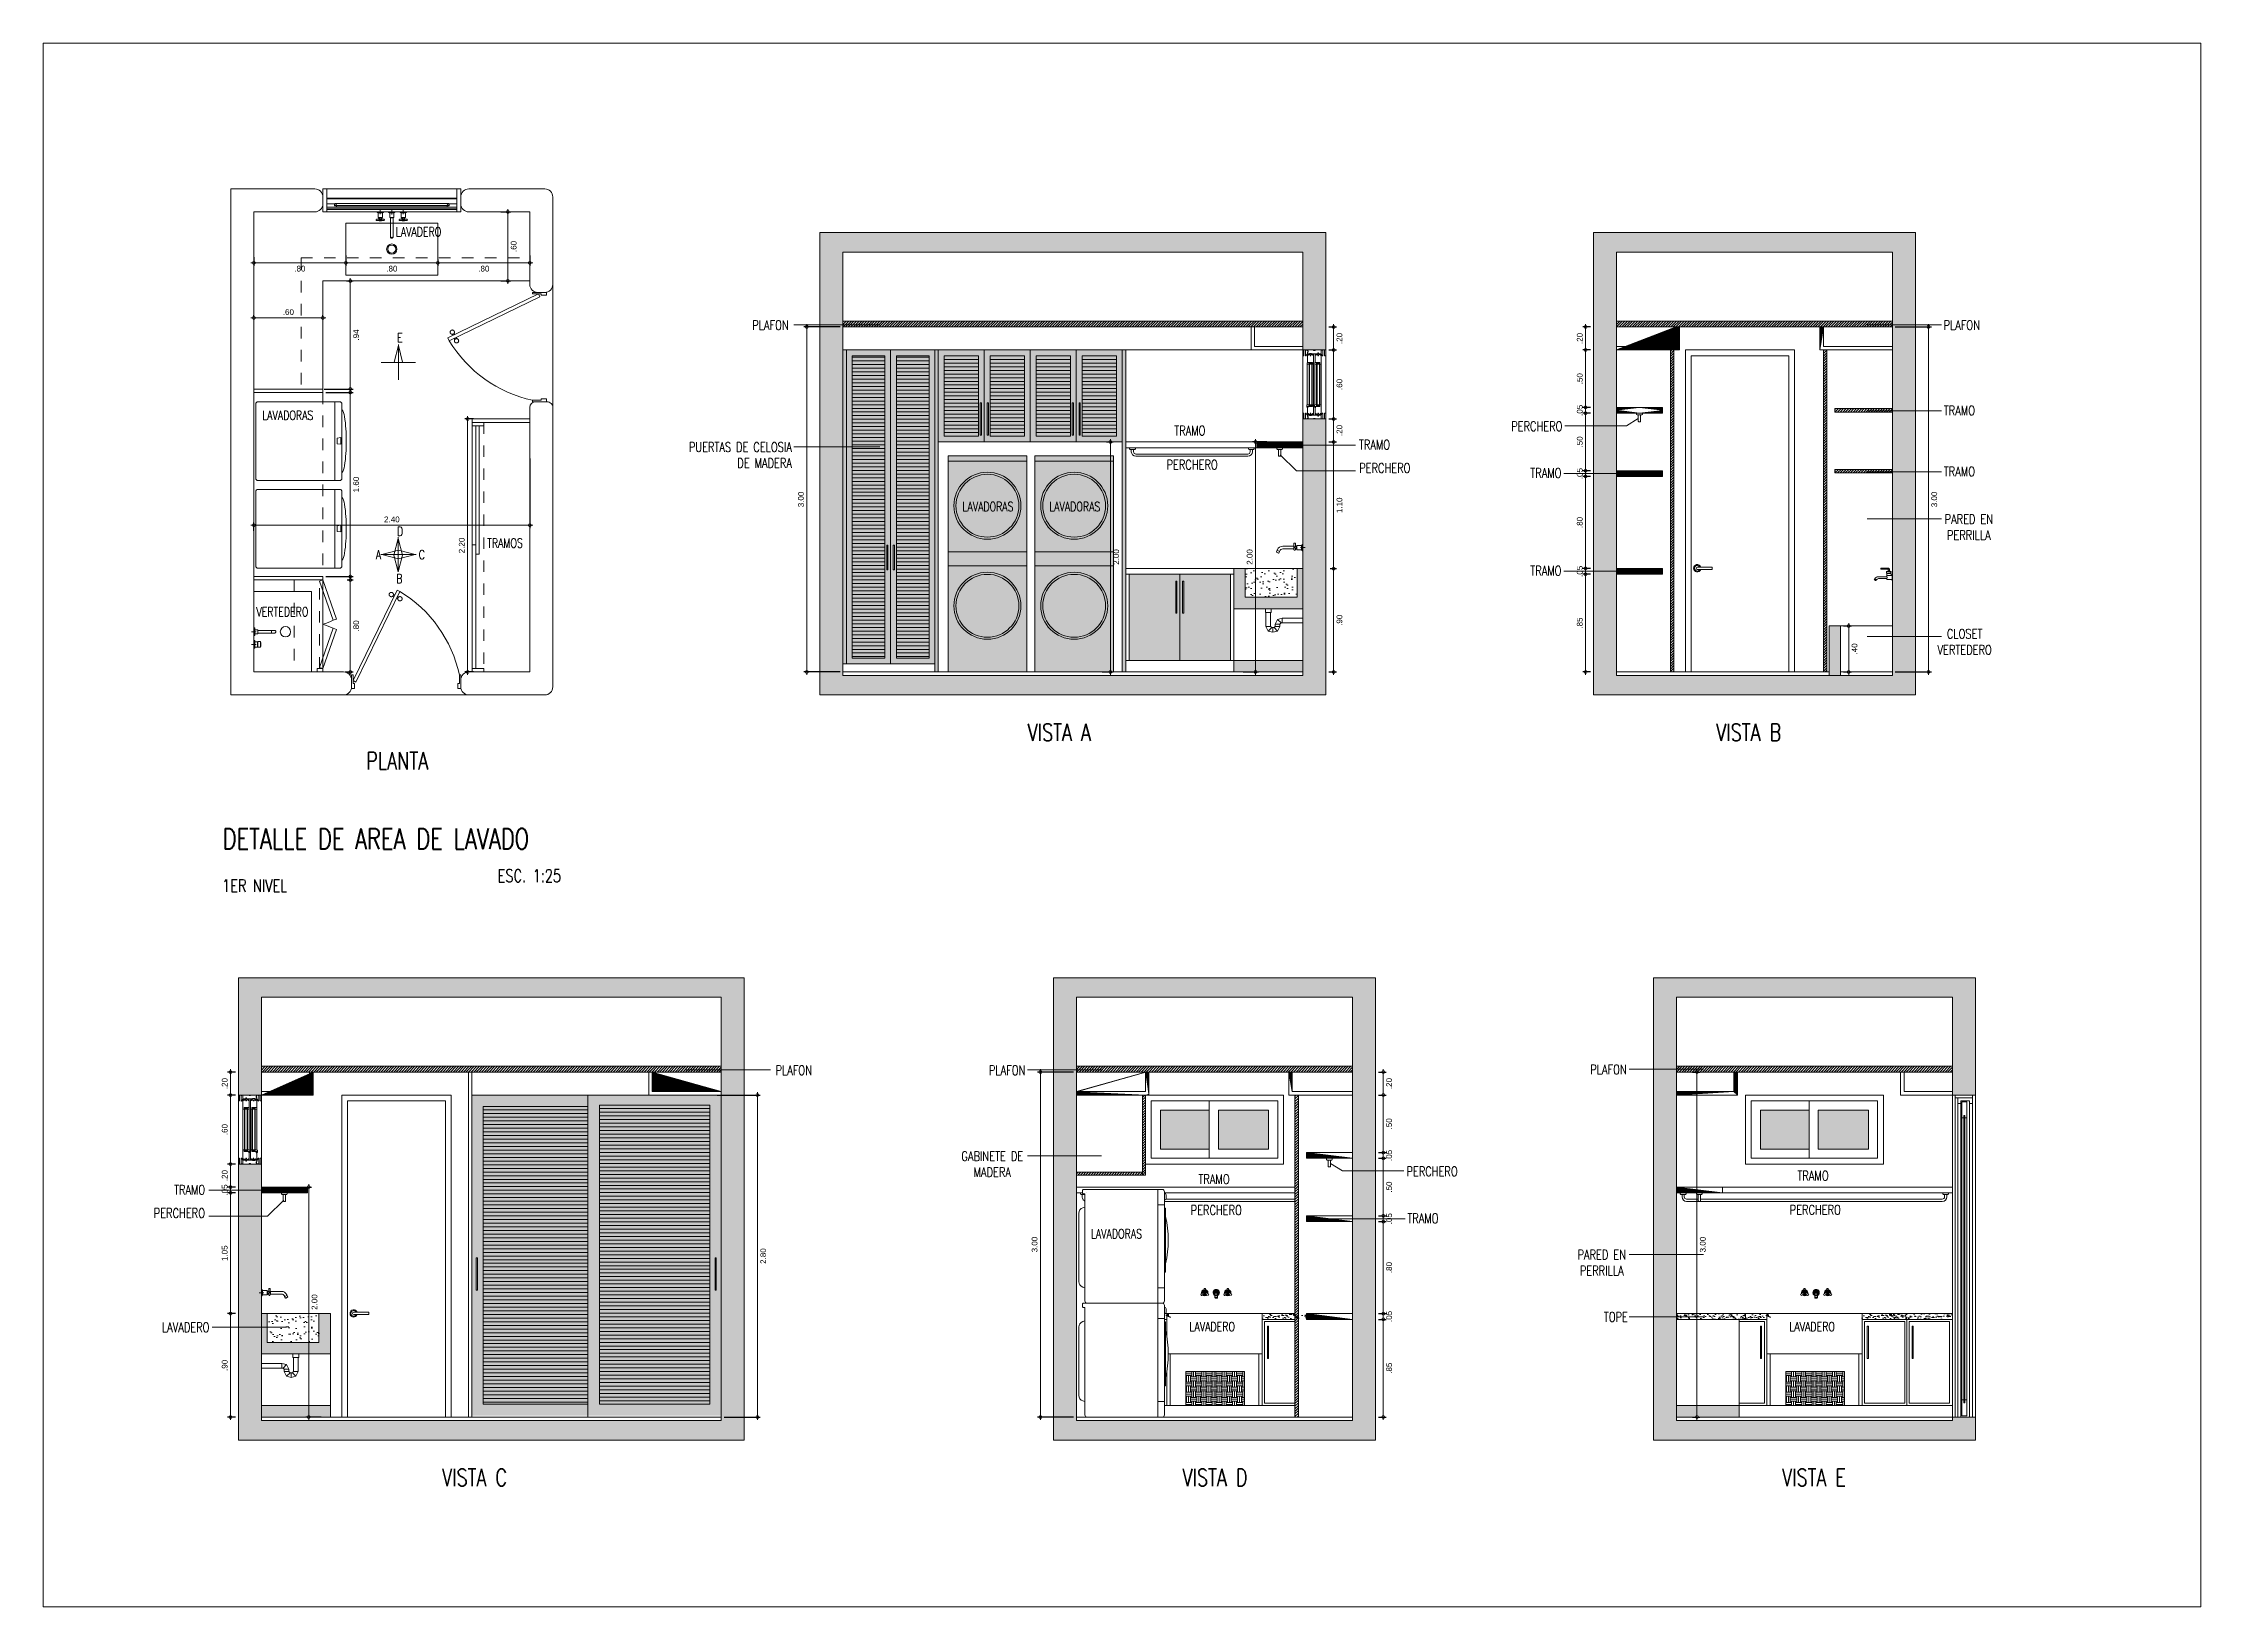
# Model space of a CAD drawing. Header units: metres. Extents: x 8 to 2416, y -346 to 476.
# Drawn here: x 345.04 to 363.8, y -30.79 to -17.2 of the extents above; entities that cross this region are included whole.
import ezdxf

# ---------------------------------------------------------------- set-up
doc = ezdxf.new("R2010")
doc.units = ezdxf.units.M
doc.header["$PDMODE"] = 34
for name, pattern in [('0', [0]), ('CENTER2', [28.575000000000003, 19.05, -3.175, 3.175, -3.175]), ('CONTINU', [0]), ('DASHED', [0.75, 0.5, -0.25])]:
    doc.linetypes.add(name, pattern=pattern)
doc.layers.get('0').update_dxf_attribs({"color": 250, "linetype": '0', "lineweight": 20})
doc.layers.get('Defpoints').update_dxf_attribs({"color": 6})
for name, color, linetype, lineweight in [('A-DOOR', 35, 'Continuous', 5), ('A-WALL', 250, 'Continuous', 20), ('corte', 250, 'Continuous', 20), ('cristales', 131, 'Continuous', 0), ('DIMENSIONES', 5, 'Continuous', 5), ('madera', 33, 'Continuous', 0), ('MOB FIJOS', 251, 'Continuous', 0), ('MOBILIARIOS', 252, 'Continuous', 0), ('piso', 253, 'Continuous', 0), ('PROYECCION', 9, 'DASHED', 0), ('SE-2', 252, 'Continuous', 9), ('SE-2-MADERA', 36, 'Continuous', 9), ('SE-3', 253, 'Continuous', 5), ('SE-4', 254, 'Continuous', 0), ('textos', 7, 'Continuous', 0)]:
    doc.layers.add(name, color=color, linetype=linetype, lineweight=lineweight)
doc.layers.add('RELLENO SECCION', color=8, linetype='Continuous', lineweight=0, transparency=0.4)
doc.styles.add('Arch-Dim', font='romans.shx', dxfattribs={"width": 0.75})
doc.styles.add('ESC25-2mm', font='arial.ttf', dxfattribs={"height": 0.05})
doc.dimstyles.new('DIMS25', dxfattribs={"dimtxt": 0.05, "dimasz": 0.05, "dimexe": 0.025, "dimexo": 0.025, "dimgap": 0.025, "dimtad": 2, "dimzin": 4, "dimdsep": 46, "dimtxsty": 'ESC25-2mm', "dimblk": 'DOTSMALL', "dimcen": 0.025, "dimdle": 0.025, "dimclrd": 256, "dimclre": 256, "dimclrt": 1, "dimadec": 0, "dimazin": 0, "dimtfac": 1, "dimtix": 1, "dimtmove": 2, "dimatfit": 3, "dimfxl": 1, "dimtolj": 1, "dimtzin": 0, "dimlwd": -1, "dimarcsym": 0})
pattern_1 = [(180, (353.7495070915128, -20.26496380885073), (0, -0.03175), [])]

msp = doc.modelspace()

# ---------------------------------------------------------------- texts
at = {"layer": 'textos', "style": 'Arch-Dim'}
for s, insert, char_height, width, attachment_point in [('\\pxt5.9124,29;LAVADERO', (348.1035668512516, -18.79771583193374), 0.08, 26.65336975803461, 1), ('\\pxsm1,qc;{\\H0.2554x;PLAFON}', (352.8681375630683, -19.60747083162352, -1.617525522348418e-08), 0.3269444168070225, 3.010068264069986, 3), ('\\pxsm1,qc;{\\H0.2554x;PLAFON}', (360.2189209547037, -19.60747083162673, -1.617510473793529e-08), 0.3269444168070225, 3.010068264069986, 1), ('\\pxt5.9124,29;LAVADORAS', (346.942372252669, -20.39298633770801), 0.08, 26.65336975803461, 1), ('\\pxsm1,qc;{\\H0.2554x;TRAMO}', (360.1984719421858, -20.34973797094389, -1.617510473793529e-08), 0.3269444168070225, 3.010068264069986, 1), ('\\pxsm1,qc;{\\H0.2554x;TRAMO}', (356.5158884739553, -20.52480895535297, -1.467173889362257e-08), 0.3269444168070225, 3.010068264069986, 3), ('\\pxsm1,qc;{\\H0.2554x;PERCHERO}', (356.8733908408205, -20.48705871364746, 4.187678687780086e-09), 0.3269444168070225, 2.310068264077103, 1), ('\\pxsm1;{\\H0.2554x;PUERTAS DE CELOSIA DE MADERA}', (351.5496788382432, -20.66739424238841, -1.617525522348418e-08), 0.3269444168070225, 1.091167973913941, 3), ('\\pxsm1,qc;{\\H0.2554x;PERCHERO}', (353.8604239573015, -20.82084167337609, -6.263576432201841e-09), 0.3269444168070225, 2.340068264077076, 1), ('\\pxsm1,qc;{\\H0.2554x;TRAMO}', (355.1119877125889, -20.64692205572362, -1.277013841445809e-08), 0.3269444168070225, 3.010068264069986, 1), ('\\pxsm1,qc;{\\H0.2554x;PERCHERO}', (357.8612777147235, -20.84972411972549, 4.187528202233777e-09), 0.3269444168070225, 2.310068264077103, 3), ('\\pxsm1,qc;{\\H0.2554x;TRAMO}', (359.6125057818243, -20.89320301425536, -1.617510473793529e-08), 0.3269444168070225, 3.010068264069986, 3), ('\\pxsm1,qc;{\\H0.2554x;TRAMO}', (360.1984719421858, -20.8799493983191, -1.617510473793529e-08), 0.3269444168070225, 3.010068264069986, 1), ('\\pxt5.9124,29;LAVADORAS', (353.477058794213, -21.18701442002703, 0.002179210091428202), 0.08, 26.65336975803461, 3), ('\\pxt5.9124,29;LAVADORAS', (354.2316949484903, -21.18701442002703, 0.002179210091428202), 0.08, 26.65336975803461, 3), ('\\pxsm1,qc;{\\H0.2554x;PARED EN PERRILLA}', (361.4849468465606, -21.29470998477601), 0.3269444168070225, 0.6015332604204393, 1), ('\\pxqc,t5.9124,29;TRAMOS', (348.6610183838897, -21.50449168281278), 0.08, 0.7859384120567938, 1), ('\\pxsm1,qc;{\\H0.2554x;TRAMO}', (359.6125057818243, -21.74320301425536, -1.617510473793529e-08), 0.3269444168070225, 3.010068264069986, 3), ('\\pxsm1,qc;{\\H0.2554x;CLOSET\\PVERTEDERO}', (360.2439641504575, -22.29154144150695, -1.61751047378975e-08), 0.3269444168070225, 3.010068264069986, 1), ('\\pxsm1,qc;{\\H0.2554x;PLAFON}', (358.9521920707259, -26.07998161786995), 0.3269444168070225, 0.6015332604204393, 3), ('\\pxsm1,qc;{\\H0.2554x;PLAFON}', (350.0601714310262, -26.08640532039146, -1.617533479217898e-08), 0.3269444168070225, 3.010068264069986, 1), ('\\pxsm1,qc;{\\H0.2554x;PLAFON}', (354.9265069495575, -26.08640532039169, -1.61753439294602e-08), 0.3269444168070225, 3.010068264069986, 3), ('\\pxsm1,qc;{\\H0.2554x;GABINETE DE MADERA}', (353.6884896240933, -26.83312975998615, -1.61753439294602e-08), 0.3269444168070225, 0.7927026513786193, 3), ('\\pxsm1,qc;{\\H0.2554x;PERCHERO}', (358.2720370634139, -26.96599320241242, 4.187510481801924e-09), 0.3269444168070225, 2.310068264077103, 3), ('\\pxsm1,qc;{\\H0.2554x;TRAMO}', (361.9354347908749, -27.00374345463968, -1.467243675002894e-08), 0.3269444168070225, 3.010068264069986, 3), ('\\pxsm1,qc;{\\H0.2554x;TRAMO}', (347.8163212815057, -27.12585654449157, -1.277021798315289e-08), 0.3269444168070225, 3.010068264069986, 3), ('\\pxsm1,qc;{\\H0.2554x;TRAMO}', (356.7257641016323, -27.03359136549045, -1.467238455301069e-08), 0.3269444168070225, 3.010068264069986, 3), ('\\pxsm1,qc;{\\H0.2554x;PERCHERO}', (345.067031279371, -27.32865860849347, 4.187448633538979e-09), 0.3269444168070225, 2.310068264077103, 1), ('\\pxsm1,qc;{\\H0.2554x;PERCHERO}', (354.0702995849784, -27.30257420879775, -6.264222091589961e-09), 0.3269444168070225, 2.340068264077076, 1), ('\\pxsm1,qc;{\\H0.2554x;TRAMO}', (355.5329221224102, -27.37402351528578, -1.617527294391345e-08), 0.3269444168070225, 3.010068264069986, 1), ('\\pxsm1,qc;{\\H0.2554x;PERCHERO}', (359.279970274221, -27.2997761726628, -6.264274288608211e-09), 0.3269444168070225, 2.340068264077076, 1), ('\\pxsm1,qc;{\\H0.2554x;PARED EN PERRILLA}', (358.8937136519301, -27.68955134251914), 0.3269444168070225, 0.6015332604204393, 3), ('\\pxsm1,qc;{\\H0.2554x;LAVADERO}', (346.5776766295808, -28.32164627826879), 0.3269444168070225, 0.6015332604204393, 3), ('\\pxt5.9124,29;LAVADERO', (355.0069089282552, -28.3172594092851, 0.2552158938042599), 0.08, 26.65336975803461, 1), ('\\pxsm1,qc;{\\H0.2554x;TOPE}', (359.016614215979, -28.23161238327916), 0.3269444168070225, 0.6015332604204393, 3), ('\\pxt5.9124,29;LAVADERO', (360.2244746806992, -28.31725940928638, 0.2552158938042077), 0.08, 26.65336975803461, 1)]:
    msp.add_mtext(s, dxfattribs=dict(at, insert=insert, char_height=char_height, width=width, attachment_point=attachment_point))
at = {"layer": 'textos', "lineweight": 13, "char_height": 0.08, "attachment_point": 1, "style": 'Arch-Dim'}
for s, insert, width in [('\\pxt5.9124,29;E', (348.1148925361832, -19.71853854561618), 1.189165114356229), ('\\pxt5.9124,29;D', (348.1148925361832, -21.40227420298311), 1.189165114356229), ('\\pxt5.9124,29;A', (347.930511560604, -21.60460032866831), 1.189165114356229), ('\\pxt5.9124,29;C', (348.3038526803558, -21.60463283707213), 1.189165114356229), ('\\pxt5.9124,29;B', (348.1076500789914, -21.81338772219897), 1.189165114356229), ('\\pxt5.9124,29;VERTEDERO', (346.8915969971241, -22.10129061057796), 26.65336975803461), ('\\pxt5.9124,29;LAVADORAS', (354.1499881708933, -27.50979346097216), 26.65336975803461)]:
    msp.add_mtext(s, dxfattribs=dict(at, insert=insert, width=width))
at = {"layer": 'textos', "char_height": 0.15, "style": 'Arch-Dim'}
for s, insert, attachment_point in [('VISTA A', (354.1499452638696, -23.11516215348314, -0.5620142625733773), 3), ('VISTA B', (359.5888316524586, -23.11516215348637, -0.5620142625732268), 1), ('VISTA C', (348.5078624932698, -29.5940966422511, -0.5620142625734569), 1), ('VISTA D', (355.5115697198021, -29.59409664224914, -0.5620142625733773), 3), ('VISTA E', (360.716406925772, -29.59409664225133, -0.562014262573466), 3)]:
    msp.add_mtext_dynamic_manual_height_columns(s, width=26.65336975803461, gutter_width=15, heights=[0], dxfattribs=dict(at, insert=insert, attachment_point=attachment_point))
at = {"layer": 'textos', "lineweight": 13, "attachment_point": 1, "style": 'Arch-Dim'}
for s, insert, char_height in [('PLANTA', (347.846522052083, -23.36165742343411), 0.15), ('DETALLE DE AREA DE LAVADO', (346.5983073704502, -24.02514706436732), 0.18), ('ESC. 1:25', (348.9903143094467, -24.38152490658562), 0.11), ('1ER NIVEL', (346.5930425469892, -24.46807936510076), 0.11)]:
    msp.add_mtext_dynamic_manual_height_columns(s, width=26.65336975803461, gutter_width=15, heights=[0], dxfattribs=dict(at, insert=insert, char_height=char_height))

# ---------------------------------------------------------------- blocks, each defined once
blk = doc.blocks.new('bn29-63')
at = {"linetype": 'CENTER2'}
for p, q in [((-0.1000000000000227, 0.01999710426036927), (-0.1000000000000227, -0.02000289484556106)), ((-0.02499999944120646, 0), (-0.03100000000000591, 0)), ((0.01999999955296516, 0), (-0.01999999955296516, 0)), ((0, 0.02499999944120646), (0, 0.0035009375089885)), ((0, 0.01999999955296516), (0, -0.01999999955296516)), ((0.02499999944120646, 0), (0.03100000000000591, 0)), ((0.1000000000000227, 0.01999710426036927), (0.1000000000000227, -0.02000289484556106)), ((-0.08000000044705757, -2.895292595894716e-06), (-0.1199999995529879, -2.895292595894716e-06)), ((0, -0.02499999944120646), (0, -0.0035009375089885)), ((0.1199999995529879, -2.895292595894716e-06), (0.08000000044705757, -2.895292595894716e-06))]:
    blk.add_line(p, q, dxfattribs=at)
at = {"linetype": 'Continuous'}
for p, q in [((-0.02749999999997499, 0), (-0.02749999999997499, -0.005499999996800398)), ((0.02749999999997499, -0.005499999996800398), (0.02749999999997499, 0)), ((-0.1352845732777155, -0.07073732562389523), (-0.1352929399400296, -0.07090289529264737)), ((-0.1352929399400296, -0.07090289529264737), (-0.1352891271411067, -0.0710516454532808)), ((-0.1097500000000196, -0.06490289529267557), (-0.1320429399400496, -0.06490289529267557)), ((-0.1320429399400496, -0.07690289529261918), (-0.1097500000000196, -0.07690289529261918)), ((-0.1274999999999977, -2.895292595894716e-06), (-0.0724999999999909, -2.895292595894716e-06)), ((-0.1274999999999977, -2.895292595894716e-06), (-0.1274999999999977, -0.005502895292579524)), ((-0.1270000000000095, -0.0060028952925677), (-0.07299999999997908, -0.0060028952925677)), ((-0.1225000000000023, -0.006502895292669564), (-0.1225000000000023, -0.009502895292598623)), ((-0.1220000000000141, -0.0100028952925868), (-0.07799999999997453, -0.0100028952925868)), ((-0.117999999999995, -0.0100028952925868), (-0.117999999999995, -0.05050289529265228)), ((-0.1175000000000068, -0.05100289529264046), (-0.08249999999998181, -0.05100289529264046)), ((-0.1148499999999899, -0.05100289529264046), (-0.1148499999999899, -0.05470289529262118)), ((-0.1143500000000017, -0.05520289529260936), (-0.0856499999999869, -0.05520289529260936)), ((-0.1097500000000196, -0.05540289529267284), (-0.09025000000002592, -0.05540289529267284)), ((-0.1097500000000196, -0.05540289529267284), (-0.1097500000000196, -0.06742360975351858)), ((-0.1097500000000196, -0.07431357854534326), (-0.1097500000000196, -0.07790289529259553)), ((-0.1092499999999745, -0.07840289529258371), (-0.0907500000000141, -0.07840289529258371)), ((-0.1088856406460081, -0.05520289529260936), (-0.1088856406460081, -0.05540289529267284)), ((-0.09111435935398049, -0.05540289529267284), (-0.09111435935398049, -0.05520289529260936)), ((-0.09025000000002592, -0.06752777471263016), (-0.09025000000002592, -0.05540289529267284)), ((-0.06795706005999591, -0.06490289529267557), (-0.09025000000002592, -0.06490289529267557)), ((-0.09025000000002592, -0.07790289529259553), (-0.09025000000002592, -0.07435830320662262)), ((-0.09025000000002592, -0.07690289529261918), (-0.06795706005999591, -0.07690289529261918)), ((-0.08514999999999873, -0.05470289529262118), (-0.08514999999999873, -0.05100289529264046)), ((-0.08199999999999363, -0.05050289529265228), (-0.08199999999999363, -0.0100028952925868)), ((-0.07749999999998636, -0.009502895292598623), (-0.07749999999998636, -0.006502895292669564)), ((-0.0724999999999909, -0.005502895292579524), (-0.0724999999999909, -2.895292595894716e-06)), ((-0.06471542672227315, -0.07106846496139951), (-0.06470706005995908, -0.07090289529264737)), ((-0.06470706005995908, -0.07090289529264737), (-0.06471087285888188, -0.07075414513201395)), ((-0.02249999999997954, -0.006999999995969119), (-0.02249999999997954, -0.009499999994432073)), ((-0.0180000000000291, -0.0109999999936008), (-0.0180000000000291, -0.04949999997120358)), ((-0.01499999999998636, -0.0509999999703723), (-0.01499999999998636, -0.05349999996894894)), ((-0.01150000000001228, -0.05499999996800398), (-0.01150000000001228, -0.1745050026687522)), ((-0.01150000000001228, -0.1745050026687522), (-0.01150000000001228, -0.2107556758821829)), ((0.01150000000001228, -0.1745050026687522), (0.01150000000001228, -0.05499999996800398)), ((0.01150000000001228, -0.21075739804553), (0.01150000000001228, -0.1745050026687522)), ((0.01499999999998636, -0.05349999996894894), (0.01499999999998636, -0.0509999999703723)), ((0.01799999999997226, -0.04949999997120358), (0.01799999999997226, -0.0109999999936008)), ((0.02249999999997954, -0.009499999994432073), (0.02249999999997954, -0.006999999995969119)), ((0.06471542672227315, -0.07073732562389523), (0.06470706005995908, -0.07090289529264737)), ((0.06470706005995908, -0.07090289529264737), (0.06471087285888188, -0.0710516454532808)), ((0.09025000000002592, -0.06490289529267557), (0.06795706005999591, -0.06490289529267557)), ((0.06795706005999591, -0.07690289529261918), (0.09025000000002592, -0.07690289529261918)), ((0.0724999999999909, -2.895292595894716e-06), (0.1274999999999977, -2.895292595894716e-06)), ((0.0724999999999909, -2.895292595894716e-06), (0.0724999999999909, -0.005502895292579524)), ((0.07299999999997908, -0.0060028952925677), (0.1270000000000095, -0.0060028952925677)), ((0.07749999999998636, -0.006502895292669564), (0.07749999999998636, -0.009502895292598623)), ((0.07799999999997453, -0.0100028952925868), (0.1220000000000141, -0.0100028952925868)), ((0.08199999999999363, -0.0100028952925868), (0.08199999999999363, -0.05050289529265228)), ((0.08249999999998181, -0.05100289529264046), (0.1175000000000068, -0.05100289529264046)), ((0.08514999999999873, -0.05100289529264046), (0.08514999999999873, -0.05470289529262118)), ((0.0856499999999869, -0.05520289529260936), (0.1143500000000017, -0.05520289529260936)), ((0.09025000000002592, -0.05540289529267284), (0.1097500000000196, -0.05540289529267284)), ((0.09025000000002592, -0.05540289529267284), (0.09025000000002592, -0.06742360975351858)), ((0.09025000000002592, -0.07431357854534326), (0.09025000000002592, -0.07790289529259553)), ((0.0907500000000141, -0.07840289529258371), (0.1092499999999745, -0.07840289529258371)), ((0.09111435935398049, -0.05520289529260936), (0.09111435935398049, -0.05540289529267284)), ((0.1088856406460081, -0.05540289529267284), (0.1088856406460081, -0.05520289529260936)), ((0.1097500000000196, -0.06752777471263016), (0.1097500000000196, -0.05540289529267284)), ((0.1320429399400496, -0.06490289529267557), (0.1097500000000196, -0.06490289529267557)), ((0.1097500000000196, -0.07790289529259553), (0.1097500000000196, -0.07435830320662262)), ((0.1097500000000196, -0.07690289529261918), (0.1320429399400496, -0.07690289529261918)), ((0.1148499999999899, -0.05470289529262118), (0.1148499999999899, -0.05100289529264046)), ((0.117999999999995, -0.05050289529265228), (0.117999999999995, -0.0100028952925868)), ((0.1225000000000023, -0.009502895292598623), (0.1225000000000023, -0.006502895292669564)), ((0.1274999999999977, -0.005502895292579524), (0.1274999999999977, -2.895292595894716e-06)), ((0.1352845732777155, -0.07106846496139951), (0.1352929399400296, -0.07090289529264737)), ((0.1352929399400296, -0.07090289529264737), (0.1352891271411067, -0.07075414513201395)), ((-0.01157499999999345, -0.2129295329624483), (-0.01157499999999345, -0.2196275426872489)), ((-0.01150000000001228, -0.2107556758821829), (-0.01150000000001228, -0.2128661448577986)), ((0.01150000000001228, -0.2128661448577986), (0.01150000000001228, -0.21075739804553)), ((0.01157499999999345, -0.2196275426872489), (0.01157499999999345, -0.2129295329624483))]:
    blk.add_line(p, q, dxfattribs=at)
for centre in [(-0.1000000000000227, -0.07090289529264737), (0.1000000000000227, -0.07090289529264737)]:
    blk.add_circle(centre, 0.006, dxfattribs=at)
for centre, radius, start, end in [((-0.1270000000000095, -0.005502895292579524), 0.0004999999999999727, 180, 270), ((-0.1229999999999905, -0.006502895292669564), 0.0005000000000000004, 0, 90), ((-0.1220000000000141, -0.009502895292598623), 0.0004999999999999866, 180, 270), ((-0.1175000000000068, -0.05050289529265228), 0.0005000000000000004, 180, 270), ((-0.1143500000000017, -0.05470289529262118), 0.0005000000000000004, 180, 270), ((-0.1092499999999745, -0.07790289529259553), 0.0004999999999999866, 180, 270), ((-0.0907500000000141, -0.07790289529259553), 0.0004999999999975024, 270, 0), ((-0.0856499999999869, -0.05470289529262118), 0.0005000000000000004, 270, 0), ((-0.08249999999998181, -0.05050289529265228), 0.0005000000000000004, 270, 0), ((-0.07799999999997453, -0.009502895292598623), 0.0005000000000000004, 270, 0), ((-0.07699999999999818, -0.006502895292669564), 0.0005000000000000004, 90, 180), ((-0.07299999999997908, -0.005502895292579524), 0.0005000000000000004, 270, 0), ((-0.02701043396581326, -0.005513036151228334), 0.0004838872920254201, 180.5908861086258, 257.2081612414822), ((-0.01181991717726305, 2.044884535357596), 2.050917794961463, 269.6736958097407, 270.0228810913367), ((-0.02349383488098056, -0.006998291289392), 0.0009938363498717938, 359.9014911010577, 76.90514514276597), ((-0.01897168375398905, -0.0109635617315007), 0.0009563396251764685, 357.644711106115, 77.70927980205222), ((-0.01751399108235319, -0.04951773574725848), 0.0004783997297026131, 178.2673268680806, 257.1381940035303), ((-0.01596720608239366, -0.0509742262220243), 0.000959073965558547, 357.7500114303637, 77.99186215478713), ((-0.01248124643001347, -0.05498834754519066), 0.0009785373772460788, 359.4823450948798, 72.31635743378945), ((0.01249351502940499, -0.05499796509730004), 0.0009935171132932426, 107.8916452676154, 180.1173503617026), ((0.01450785903585938, -0.05350266785092117), 0.000492148195317094, 288.0948362938262, 0.3105957260276756), ((0.01599699724761194, -0.05099955727143879), 0.0009969973458951705, 103.362767160302, 180.0254411683721), ((0.01752480372493892, -0.04950671938672713), 0.0004752437799291372, 305.7664012626324, 0.8101252309080419), ((0.01899914616171827, -0.01099999521954942), 0.0009991461617540553, 105.4861535031836, 180.0002737674909), ((0.02203238712587563, -0.00950993968945113), 0.0004677185025229336, 302.2695462058548, 1.217709886863416), ((0.0234795770660412, -0.006975248500225462), 0.0009693226519456908, 105.5150114876264, 182.3445900606336), ((0.07299999999997908, -0.005502895292579524), 0.0005000000000000004, 180, 270), ((0.07699999999999818, -0.006502895292669564), 0.0005000000000000004, 0, 90), ((0.07799999999997453, -0.009502895292598623), 0.0005000000000000004, 180, 270), ((0.08249999999998181, -0.05050289529265228), 0.0005000000000000004, 180, 270), ((0.0856499999999869, -0.05470289529262118), 0.0005000000000000004, 180, 270), ((0.0907500000000141, -0.07790289529259553), 0.0005000000000000004, 180, 270), ((0.1092499999999745, -0.07790289529259553), 0.0004999999999975024, 270, 0), ((0.1143500000000017, -0.05470289529262118), 0.0005000000000000004, 270, 0), ((0.1175000000000068, -0.05050289529265228), 0.0005000000000000004, 270, 0), ((0.1220000000000141, -0.009502895292598623), 0.0005000000000000004, 270, 0), ((0.1229999999999905, -0.006502895292669564), 0.0005000000000000004, 90, 180), ((0.1270000000000095, -0.005502895292579524), 0.0005000000000000004, 270, 0), ((-4.140551709497231e-06, -0.2180883136179546), 0.01211587217485964, 213.9793044908922, 325.1602162144201)]:
    blk.add_arc(centre, radius, start, end, dxfattribs=at)
for centre, major_axis, ratio, start_param, end_param in [((0, 0), (0.02750000000000001, -6.938893903907228e-18), 3.409123542305088e-05, 2.667120917750322, 6.283185307179586), ((0, 0), (0.02587803569939752, 0), 3.409123886060343e-05, 2.815845899436984, 6.283185307179586), ((0, 0), (0.02750000000000001, -6.938893903907228e-18), 3.409123542305088e-05, 0, 0.4763898432713473), ((0, 0), (0.02587803569939752, 0), 3.409123886060343e-05, 0, 0.3278674550763411), ((0, -0.005999999996447514), (0.02699999999999677, 0), 3.409123834381051e-05, 3.141455548508402, 6.28292490822389), ((0, -0.009999999994192876), (0.02199999999999736, 0), 3.409123738720193e-05, 3.142066321823839, 6.283185307179586), ((0, -0.04999999997096438), (0.0174999999999979, 2.77555756156289e-17), 3.409123699149903e-05, 2.696757649591878, 6.283185307179586), ((0, -0.05399999996859606), (0.01449999997257322, 2.775557561562891e-17), 3.409123650789524e-05, 3.141569022875647, 6.283185307179586), ((0, -0.04999999997096438), (0.0174999999999979, 2.77555756156289e-17), 3.409123699149903e-05, 0, 0.4405773292209479), ((0, -0.2129295329624483), (0.01157500000000001, 0), 0.9063221940893571, 3.141592653589793, 6.283185307179586), ((0, -0.2196275426872489), (0.01157500000000001, 2.389976496293363e-34), 0.9063221940893571, 3.141592653589793, 3.655143024853615), ((0, -0.212866144857685), (0.01150000000000001, 0), 0.9063221940893516, 3.141592653589793, 6.283185307179586), ((0, -0.2196275426872489), (0.01157500000000001, 2.389976496293363e-34), 0.9063221940893571, 5.752494049368415, 6.283185307179586)]:
    blk.add_ellipse(centre, major_axis=major_axis, ratio=ratio, start_param=start_param, end_param=end_param, dxfattribs=at)
for points, knots in [([(-0.1352891271411067, -0.0710516454532808), (-0.1352866883804609, -0.07121284950255813), (-0.1352775613862605, -0.07169976150953516), (-0.1351826828484377, -0.07260603665781673), (-0.1349665282959336, -0.07364590969746132), (-0.1346461923404831, -0.07460519311018743), (-0.1342306103623514, -0.07543844786800946), (-0.1337224764703251, -0.0761222402736621), (-0.1331586772173523, -0.07659332758271375), (-0.1325796119878646, -0.07686403334014358), (-0.1322398971672669, -0.0768767065181919), (-0.132064553238763, -0.07688036561580702)], [0, 0, 0, 0, 0.04884692571866232, 0.1730336354227847, 0.2976361290461867, 0.4228484148549116, 0.5490368459840366, 0.6764688254407034, 0.8043166760499885, 0.9143370299203828, 1, 1, 1, 1]), ([(-0.13205122937444, -0.06492953751933328), (-0.1321443298974714, -0.0649220255832006), (-0.1324199501501084, -0.06490228929737896), (-0.1329259897248107, -0.0650870501439158), (-0.1334858881485275, -0.06545888332539107), (-0.1339981267449275, -0.06602325902883877), (-0.1344462370251449, -0.06676017963138747), (-0.1348147739172987, -0.0676542412895742), (-0.1350839425066397, -0.06865609266230877), (-0.1352527125161487, -0.06971883971812076), (-0.135274751681095, -0.07037482442035525), (-0.1352845732777155, -0.07073732562389523)], [0, 0, 0, 0, 0.04560389369787745, 0.158159077095106, 0.2716305563498405, 0.3906200576591507, 0.5146130969516741, 0.6402949743799599, 0.7655099953109531, 0.8901285816556957, 1, 1, 1, 1]), ([(-0.1097497754729488, -0.0674160726973696), (-0.1097494829782022, -0.06776702742104135), (-0.1097365219333142, -0.06814647793714812), (-0.1096914985890862, -0.06926188221564189), (-0.1096561908908029, -0.07006272461308072), (-0.1096546745690148, -0.07215079642878663), (-0.109749534437185, -0.07335965864672289), (-0.1097508127805895, -0.07434695560664295)], [0.4022822089976062, 0.4022822089976062, 0.4022822089976062, 0.4022822089976062, 0.4375000000000002, 0.4375000000000002, 0.5000000000000002, 0.5000000000000002, 0.5975436280588681, 0.5975436280588681, 0.5975436280588681, 0.5975436280588681]), ([(-0.09025028832706994, -0.0674785600810992), (-0.09025197014898367, -0.06781444362934508), (-0.09026463462049605, -0.06817618819559357), (-0.09030948230315516, -0.06928414774665725), (-0.09034441024402895, -0.07008696153911842), (-0.09034441024402895, -0.07090289529264737)], [0.9041134078120217, 0.9041134078120217, 0.9041134078120217, 0.9041134078120217, 0.9374999999999999, 0.9374999999999999, 1, 1, 1, 1]), ([(-0.0679487706255486, -0.07687625306596146), (-0.06785567010251725, -0.07688376500198046), (-0.0675800498498802, -0.0769035012878021), (-0.0670740102751779, -0.07671874044126525), (-0.06651411185146117, -0.07634690725978999), (-0.06600187325506113, -0.07578253155634229), (-0.06555376297484372, -0.07504561095390727), (-0.06518522608268995, -0.07415154929560686), (-0.06491605749340579, -0.07314969792287229), (-0.06474728748383995, -0.0720869508670603), (-0.06472524831889359, -0.0714309661648258), (-0.06471542672227315, -0.07106846496139951)], [0, 0, 0, 0, 0.04560389369785878, 0.1581590770950876, 0.2716305563498215, 0.3906200576591324, 0.5146130969516575, 0.6402949743799451, 0.7655099953109386, 0.8901285816556831, 1, 1, 1, 1]), ([(-0.06471087285888188, -0.07075414513190026), (-0.0647133116195846, -0.07059294108262293), (-0.06472243861372817, -0.07010602907564589), (-0.06481731715155092, -0.06919975392736433), (-0.06503347170405505, -0.06815988088783342), (-0.06535380765950549, -0.06720059747510732), (-0.06576938963763723, -0.06636734271728528), (-0.06627752352966354, -0.06568355031163264), (-0.06684132278263633, -0.0652124630024673), (-0.06742038801212402, -0.06494175724503748), (-0.06776010283272171, -0.06492908406698916), (-0.06793544676122565, -0.06492542496937403)], [0, 0, 0, 0, 0.04884692571866217, 0.1730336354227795, 0.2976361290461828, 0.4228484148549053, 0.5490368459840304, 0.6764688254406935, 0.8043166760499804, 0.9143370299203741, 1, 1, 1, 1]), ([(-0.02249540058352295, -0.009482190479047858), (-0.02249729187076355, -0.009492255126588134), (-0.02250947090732325, -0.009558363044675389), (-0.02247285508889263, -0.009683174991778287), (-0.02239804549253677, -0.009812825405219883), (-0.02230861241883986, -0.009898535524371255), (-0.02222218985139079, -0.009951531504952982), (-0.02217084697662131, -0.009969146912112592), (-0.02214578583465254, -0.009977415607863804)], [0, 0, 0, 0, 0.04275670308626323, 0.3256446000653216, 0.5477861873261906, 0.7333791132114155, 0.8898069972490813, 1, 1, 1, 1]), ([(-0.01499345447030009, -0.05348829647346065), (-0.01499603963037544, -0.05350571872111232), (-0.01500605617331985, -0.05357646139430017), (-0.01496488912931682, -0.05370226046716198), (-0.01488742859226022, -0.0538253555208712), (-0.0147968631048343, -0.05390746654245504), (-0.01471033552019207, -0.05395601505790637), (-0.0146488733958563, -0.05397949349219289), (-0.01462113151706035, -0.05398481641464059), (-0.01461803676721729, -0.05398540522787698)], [0, 0, 0, 0, 0.07104460540242104, 0.3347702530359343, 0.5440533313342046, 0.7197415039783575, 0.8674751601812115, 0.9872871737780858, 1, 1, 1, 1]), ([(0.02712797475248863, -0.00598065491772104), (0.02716765569147128, -0.005968842166453214), (0.0272481131726181, -0.005943289213973912), (0.02737468938141774, -0.005846090819204619), (0.02746736865026378, -0.005700473585420696), (0.0275090425475355, -0.005561631163345737), (0.02749661424485339, -0.005495030993415639), (0.02749422941519697, -0.005482572222263116)], [0, 0, 0, 0, 0.168577764382751, 0.4029706395171667, 0.6799974782319385, 0.9483612473749801, 1, 1, 1, 1]), ([(0.06471087285888188, -0.0710516454532808), (0.0647133116195846, -0.07121284950255813), (0.06472243861378502, -0.07169976150953516), (0.06481731715155092, -0.07260603665781673), (0.06503347170405505, -0.07364590969746132), (0.06535380765950549, -0.07460519311018743), (0.06576938963763723, -0.07543844786800946), (0.06627752352966354, -0.0761222402736621), (0.06684132278263633, -0.07659332758271375), (0.06742038801212402, -0.07686403334014358), (0.06776010283277856, -0.0768767065181919), (0.06793544676122565, -0.07688036561580702)], [0, 0, 0, 0, 0.04884692571866232, 0.173033635422785, 0.2976361290461872, 0.4228484148549113, 0.5490368459840387, 0.6764688254407024, 0.8043166760499882, 0.9143370299203835, 1, 1, 1, 1]), ([(0.0679487706255486, -0.06492953751933328), (0.06785567010251725, -0.0649220255832006), (0.0675800498498802, -0.06490228929737896), (0.0670740102751779, -0.0650870501439158), (0.06651411185151801, -0.06545888332539107), (0.06600187325506113, -0.06602325902883877), (0.06555376297484372, -0.06676017963138747), (0.06518522608268995, -0.0676542412895742), (0.06491605749340579, -0.06865609266230877), (0.0647472874838968, -0.06971883971812076), (0.06472524831889359, -0.07037482442035525), (0.06471542672227315, -0.07073732562389523)], [0, 0, 0, 0, 0.04560389369787846, 0.1581590770951052, 0.271630556349841, 0.3906200576591515, 0.5146130969516755, 0.6402949743799603, 0.7655099953109538, 0.8901285816556974, 1, 1, 1, 1]), ([(0.09025022452703979, -0.0674160726973696), (0.09025051702184328, -0.06776702742104135), (0.0902634780667313, -0.06814647793714812), (0.09030850141090241, -0.06926188221564189), (0.09034380910918571, -0.07006272461308072), (0.09034532543097384, -0.07215079642878663), (0.09025046556280358, -0.07335965864672289), (0.09024918721939912, -0.07434695560664295)], [0.4022822089976062, 0.4022822089976062, 0.4022822089976062, 0.4022822089976062, 0.4375000000000002, 0.4375000000000002, 0.5000000000000002, 0.5000000000000002, 0.5975436280588686, 0.5975436280588686, 0.5975436280588686, 0.5975436280588686]), ([(0.1097497116729187, -0.0674785600810992), (0.109748029851005, -0.06781444362934508), (0.1097353653794926, -0.06817618819559357), (0.1096905176968335, -0.06928414774665725), (0.1096555897560165, -0.07008696153911842), (0.1096555897560165, -0.07090289529264737)], [0.9041134078120215, 0.9041134078120215, 0.9041134078120215, 0.9041134078120215, 0.9374999999999999, 0.9374999999999999, 1, 1, 1, 1]), ([(0.13205122937444, -0.07687625306584778), (0.1321443298975282, -0.07688376500198046), (0.1324199501501084, -0.0769035012878021), (0.1329259897248107, -0.07671874044126525), (0.1334858881485275, -0.07634690725978999), (0.1339981267449275, -0.07578253155634229), (0.1344462370252018, -0.07504561095390727), (0.1348147739172987, -0.07415154929560686), (0.1350839425066397, -0.07314969792287229), (0.1352527125161487, -0.0720869508670603), (0.135274751681095, -0.0714309661648258), (0.1352845732777155, -0.07106846496139951)], [0, 0, 0, 0, 0.04560389369786033, 0.158159077095087, 0.2716305563498228, 0.3906200576591313, 0.5146130969516575, 0.6402949743799454, 0.7655099953109386, 0.8901285816556802, 1, 1, 1, 1]), ([(0.1352891271411067, -0.07075414513190026), (0.1352866883804609, -0.07059294108262293), (0.1352775613862605, -0.07010602907564589), (0.1351826828484377, -0.06919975392736433), (0.1349665282959336, -0.06815988088783342), (0.13464619234054, -0.06720059747510732), (0.1342306103623514, -0.06636734271728528), (0.1337224764703251, -0.06568355031163264), (0.1331586772173523, -0.0652124630024673), (0.1325796119879215, -0.06494175724503748), (0.1322398971672669, -0.06492908406698916), (0.132064553238763, -0.06492542496937403)], [0, 0, 0, 0, 0.04884692571866221, 0.1730336354227799, 0.2976361290461815, 0.4228484148549046, 0.5490368459840311, 0.6764688254406943, 0.8043166760499801, 0.914337029920374, 1, 1, 1, 1])]:
    blk.add_open_spline(points, degree=3, knots=knots, dxfattribs=at)
for points in [[(-0.09034441024402895, -0.07090289529264737), (-0.09034441024402895, -0.07218222294943644), (-0.09024919809860421, -0.0733910461266305), (-0.09024934385030292, -0.0743741059303602)], [(0.1096555897560165, -0.07090289529264737), (0.1096555897560165, -0.07218222294943644), (0.1097508019013844, -0.0733910461266305), (0.1097506561496857, -0.0743741059303602)]]:
    blk.add_open_spline(points, degree=3, dxfattribs=at)
blk = doc.blocks.new('puerta 1.00')
at = {"layer": 'A-DOOR'}
for p, q in [((-0.1499909777825792, -0.01249999999998863), (-0.9369131065861893, -0.3949003899592327)), ((-0.1376018300305759, -0.03799499105906534), (-0.9245239588341292, -0.4203953810183521)), ((-0.1376018300305759, -0.03799499105906534), (-0.1499909777825792, -0.01249999999998863)), ((-0.8945933787151716, -0.3743353558235185), (-0.8995626804436938, -0.3641092849366885)), ((-0.8776654875668441, -0.3661093421694943), (-0.8826347892953663, -0.3558832712826359)), ((-0.9369131065861893, -0.3949003899592185), (-0.9245239588341292, -0.4203953810182952)), ((-0.8822042309632252, -0.3998303468828937), (-0.8772349292346462, -0.4100564177697379)), ((-0.8652763398148409, -0.391604333228571), (-0.8603070380863755, -0.4018304041154153))]:
    blk.add_line(p, q, dxfattribs=at)
for points in [[(-0.08000000000000003, 0), (-0.07999999999977266, -0.02502577938815875), (-0.1250000000001364, -0.02502577938815875), (-0.1250000000001364, -0.01249999999998863), (-0.2000000000002728, -0.01249999999998863), (-0.2000000000002728, 0), (-0.08000000000000003, 0)], [(-0.08000000000000003, -0.949999999999676), (-0.07999999999977266, -0.9249742206115172), (-0.1250000000001364, -0.9249742206115172), (-0.1250000000001364, -0.9374999999996874), (-0.2000000000002728, -0.9374999999996874), (-0.2000000000002728, -0.949999999999676), (-0.08000000000000003, -0.949999999999676)]]:
    blk.add_lwpolyline(points, dxfattribs=at)
blk.add_arc((0.0366406024470507, 0.1601847667154885), 1.12290276596214, 211.1335814021241, 257.8342745107439, dxfattribs=at)
for points in [[(-0.8982293876285894, -0.3641570476290497), (-0.9032723932726299, -0.3641552480922314), (-0.9120053357341931, -0.3591091255589873), (-0.9170452244890726, -0.3503725840241714), (-0.9170416254155498, -0.3402865727359341), (-0.9119955028824052, -0.3315536302744846), (-0.9032589613473192, -0.3265137415195056), (-0.8931729500592382, -0.3265173405931563), (-0.8844400075977319, -0.3315634631261162), (-0.8794001188427956, -0.3403000046612163), (-0.8794037179163752, -0.3503860159494536), (-0.8844498404495198, -0.3591189584108889), (-0.8931863819846058, -0.3641588471658821), (-0.8982293876285894, -0.3641570476290497)], [(-0.8616537628267338, -0.4394241479959078), (-0.8666967684707743, -0.4394223484592317), (-0.8754297109322806, -0.4343762259259734), (-0.8804695996872169, -0.4256396843908874), (-0.8804660006136942, -0.4155536731029486), (-0.8754198780805496, -0.4068207306414706), (-0.8666833365455204, -0.4017808418864917), (-0.8565973252574395, -0.4017844409598581), (-0.8478643827958763, -0.4068305634931022), (-0.8428244940409968, -0.4155671050282024), (-0.8428280931145196, -0.4256531163161554), (-0.8478742156476073, -0.4343860587779034), (-0.8566107571826933, -0.4394259475325839), (-0.8616537628267338, -0.4394241479959078)]]:
    blk.add_open_spline(points, degree=2, dxfattribs=at)
blk = doc.blocks.new('cl02b-planta')
blk.add_lwpolyline([(1.072851147777304, 0.6703813994686549), (0.3870511477773046, 0.6703813994686549)])
blk.add_lwpolyline([(0.7026158890587189, 0.6180805708115822), (0.7607665867899005, 0.6180805708115822), (0.7569802437168835, 0.6472929544874091), (0.7064022321317358, 0.6472929544874091)], close=True)
for centre, radius, start, end in [((0.4057884111090182, 1.337805234783419), 0.01873726333171319, 90, 180.0000000000007), ((1.054113884445592, 1.337805234783418), 0.01873726333171333, 3.434999055980597e-13, 90.00000000000061), ((0.4057884111090178, 0.6259797614468459), 0.01873726333171306, 180.0000000000008, 269.999999999999), ((1.054113884445592, 0.6259797614468467), 0.01873726333171306, 270, 359.9999999999991)]:
    blk.add_arc(centre, radius, start, end)
for points in [[(0.3870511477773046, 1.337805234783418), (0.3870511477773046, 1.100529965351075), (0.3870511477773046, 0.863254861278411), (0.3870511477773046, 0.6259797614468459)], [(1.054113884445592, 1.356542498115132), (0.8380053933334004, 1.356542498115132), (0.6218969022212089, 1.356542498115132), (0.4057884111090182, 1.356542498115132)], [(1.072851147777305, 0.6259797614468463), (1.072851147777305, 0.8632549192257042), (1.072851147777305, 1.100530077004561), (1.072851147777306, 1.337805234783418)], [(0.4057884111090173, 0.6072424981151328), (0.4221471631529496, 0.6072424981151328), (0.4385059151968815, 0.6072424981151328), (0.4548646672408134, 0.6072424981151328)]]:
    blk.add_open_spline(points, degree=3)
for points, knots in [([(0.4548646672408134, 0.6072424981151328), (0.6382556542651407, 0.6072424981151328), (0.821646641289469, 0.6072424981151328), (1.005037628313796, 0.6072424981151328), (1.021396376457497, 0.6072424981151328), (1.037755124601199, 0.6072424981151328), (1.054113884445592, 0.6072424981151339)], [-3.008028436157583, -3.008028436157583, -3.008028436157583, -3.008028436157583, -1.202999001067586, -1.202999001067586, -1.202999001067586, -1.041987697296763, -1.041987697296763, -1.041987697296763, -1.041987697296763]), ([(0.4548646672408134, 0.6072424981151328), (0.4672832298762937, 0.5945425011430487), (0.4923157440191863, 0.587782039081207), (0.5896086350337684, 0.573752765507936), (0.658313691861673, 0.5691424981151327), (0.7299511477773049, 0.5691424981151327)], [-2.130599459897832, -2.130599459897832, -2.130599459897832, -2.130599459897832, -1.882643774073399, -1.882643774073399, -1.083276728696553, -1.083276728696553, -1.083276728696553, -1.083276728696553]), ([(0.7299511477773049, 0.5691424981151327), (0.8015886036929363, 0.5691424981151327), (0.8702936605208409, 0.573752765507936), (0.9675865515354225, 0.587782039081207), (0.9926190656783156, 0.5945425011430487), (1.005037628313796, 0.6072424981151328)], [-1.083276728696553, -1.083276728696553, -1.083276728696553, -1.083276728696553, -0.2839096833197079, -0.2839096833197079, -0.0359539974952745, -0.0359539974952745, -0.0359539974952745, -0.0359539974952745])]:
    blk.add_open_spline(points, degree=3, knots=knots)
blk = doc.blocks.new('bn29-51')
at = {"linetype": 'Continuous'}
for p, q in [((-0.1425000000000125, 0), (-0.07749999999995794, 0)), ((-0.1425000000000125, 0), (-0.1425000000000125, -0.008100000000013097)), ((-0.07749999999995794, -0.008100000000013097), (-0.07749999999995794, 0)), ((0.03249999999999886, 0), (-0.03249999999999886, 0)), ((-0.03249999999999886, 0), (-0.03249999999999886, -0.008100000000013097)), ((0.03249999999999886, -0.008100000000013097), (0.03249999999999886, 0)), ((-0.1419999999999675, -0.008600000000001273), (-0.07800000000000296, -0.008600000000001273)), ((-0.1274999999999693, -0.008600000000001273), (-0.1274999999999693, -0.03499999999996817)), ((-0.1274999999999693, -0.03499999999996817), (-0.09250000000000114, -0.03499999999996817)), ((-0.1214999999999975, -0.03499999999996817), (-0.1214999999999975, -0.1520028824097608)), ((-0.1214999999999975, -0.1520028824097608), (-0.1099999999999852, -0.1520028824097608)), ((-0.121500000208556, -0.1520028824097608), (-0.121500000208556, -0.1788496701335589)), ((-0.1214999999999975, -0.1788496703142073), (-0.1214999999999975, -0.1824996703142006)), ((-0.09849999999997294, -0.1520028824097608), (-0.1099999999999852, -0.1520028824097608)), ((-0.09849999999997294, -0.1520028824097608), (-0.09849999999997294, -0.03499999999996817)), ((-0.09849999979141444, -0.1788496701335589), (-0.09849999979141444, -0.1520028824097608)), ((-0.09849999999997294, -0.1824996703142006), (-0.09849999999997294, -0.1788496703142073)), ((-0.09250000000000114, -0.03499999999996817), (-0.09250000000000114, -0.008600000000001273)), ((-0.03200000000001069, -0.008600000000001273), (0.03200000000001069, -0.008600000000001273)), ((-0.02421641107898154, -0.03352623281875822), (-0.0240040082178723, -0.05786519031073567)), ((0.02401613082125209, -0.03332448748676597), (-0.02401624370006061, -0.03332448748676597)), ((-0.02318703845665482, -0.008600000000001273), (-0.02299588197436719, -0.03050436326782346)), ((-0.02264167001223427, -0.03097827962415067), (-0.02263113303118303, -0.03218569806142568)), ((-0.02249590101283161, -0.03100000000006276), (0.02249590101288845, -0.03100000000006276)), ((-0.01751534742899707, -0.05874135882413611), (-0.01750432535621371, -0.060004363267808)), ((-0.01700434439467813, -0.06050000000004729), (0.01700434439473497, -0.06050000000004729)), ((-0.007136610318724479, -0.06100000000003547), (-0.007136610318724479, -0.06050000000004729)), ((-0.007132479186935825, -0.06100000000003547), (-0.007136610318724479, -0.06100000000003547)), ((-0.007132479186935825, -0.06100000000003547), (-0.007132479186935825, -0.06050000000004729)), ((-0.007121109770679368, -0.06100000000003547), (-0.007132479186935825, -0.06100000000003547)), ((-0.007121109770679368, -0.06100000000003547), (-0.007121109770679368, -0.06050000000004729)), ((-0.007103479239532362, -0.06100000000003547), (-0.007121109770679368, -0.06100000000003547)), ((-0.007103479239532362, -0.06100000000003547), (-0.007103479239532362, -0.06050000000004729)), ((-0.007080564905976416, -0.06100000000003547), (-0.007103479239532362, -0.06100000000003547)), ((-0.007080564905976416, -0.06100000000003547), (-0.007080564905976416, -0.06050000000004729)), ((-0.007053344082720514, -0.06100000000003547), (-0.007080564905976416, -0.06100000000003547)), ((-0.007053344082720514, -0.06100000000003547), (-0.007053344082720514, -0.06050000000004729)), ((-0.007022794082359951, -0.06100000000003547), (-0.007053344082720514, -0.06100000000003547)), ((-0.007022794082359951, -0.06100000000003547), (-0.007022794082359951, -0.06050000000004729)), ((-0.00698989221743318, -0.06100000000003547), (-0.007022794082359951, -0.06100000000003547)), ((-0.00698989221743318, -0.06100000000003547), (-0.00698989221743318, -0.06050000000004729)), ((-0.006955615800592341, -0.06100000000003547), (-0.00698989221743318, -0.06100000000003547)), ((-0.006955615800592341, -0.06100000000003547), (-0.006955615800592341, -0.06050000000004729)), ((-0.006920942144375886, -0.06100000000003547), (-0.006955615800592341, -0.06100000000003547)), ((-0.006920942144375886, -0.06100000000003547), (-0.006920942144375886, -0.06050000000004729)), ((-0.006870747063913996, -0.06100000000003547), (-0.006920942144375886, -0.06100000000003547)), ((-0.006870747063913996, -0.06100000000003547), (-0.006870747063913996, -0.06050000000004729)), ((-0.006819399944987481, -0.06100000000003547), (-0.006870747063913996, -0.06100000000003547)), ((-0.006819399944987481, -0.06100000000003547), (-0.006819399944987481, -0.06050000000004729)), ((-0.006783349551170659, -0.06100000000003547), (-0.006819399944987481, -0.06100000000003547)), ((-0.006783349551170659, -0.06100000000003547), (-0.006783349551170659, -0.06050000000004729)), ((-0.006745018700740957, -0.06100000000003547), (-0.006783349551170659, -0.06100000000003547)), ((-0.006745018700740957, -0.06100000000003547), (-0.006745018700740957, -0.06050000000004729)), ((-0.006703700017766323, -0.06100000000003547), (-0.006745018700740957, -0.06100000000003547)), ((-0.006703700017766323, -0.06100000000003547), (-0.006703700017766323, -0.06050000000004729)), ((-0.006658686126485236, -0.06100000000003547), (-0.006703700017766323, -0.06100000000003547)), ((-0.006658686126485236, -0.06100000000003547), (-0.006658686126485236, -0.06050000000004729)), ((-0.006609269651022487, -0.06100000000003547), (-0.006658686126485236, -0.06100000000003547)), ((-0.006609269651022487, -0.06100000000003547), (-0.006609269651022487, -0.06050000000004729)), ((-0.006554743215559711, -0.06100000000003547), (-0.006609269651022487, -0.06100000000003547)), ((-0.006554743215559711, -0.06100000000003547), (-0.006554743215559711, -0.06050000000004729)), ((-0.006489899899378315, -0.06100000000003547), (-0.006554743215559711, -0.06100000000003547)), ((-0.006489899899378315, -0.06100000000003547), (-0.006489899899378315, -0.06050000000004729)), ((-0.006418296718408101, -0.06100000000003547), (-0.006489899899378315, -0.06100000000003547)), ((-0.006418296718408101, -0.06100000000003547), (-0.006418296718408101, -0.06050000000004729)), ((-0.006339867973309765, -0.06100000000003547), (-0.006418296718408101, -0.06100000000003547)), ((-0.006339867973309765, -0.06100000000003547), (-0.006339867973309765, -0.06050000000004729)), ((-0.006254547964914536, -0.06100000000003547), (-0.006339867973309765, -0.06100000000003547)), ((-0.006254547964914536, -0.06100000000003547), (-0.006254547964914536, -0.06050000000004729)), ((-0.006162270993883112, -0.06100000000003547), (-0.006254547964914536, -0.06100000000003547)), ((-0.006162270993883112, -0.06100000000003547), (-0.006162270993883112, -0.06050000000004729)), ((-0.006062971361046721, -0.06100000000003547), (-0.006162270993883112, -0.06100000000003547)), ((-0.006062971361046721, -0.06100000000003547), (-0.006062971361046721, -0.06050000000004729)), ((-0.00595658336706606, -0.06100000000003547), (-0.006062971361046721, -0.06100000000003547)), ((-0.00595658336706606, -0.06100000000003547), (-0.00595658336706606, -0.06050000000004729)), ((-0.005843041312715513, -0.06100000000003547), (-0.00595658336706606, -0.06100000000003547)), ((-0.005843041312715513, -0.06100000000003547), (-0.005843041312715513, -0.06050000000004729)), ((-0.00572227949882631, -0.06100000000003547), (-0.005843041312715513, -0.06100000000003547)), ((-0.00572227949882631, -0.06100000000003547), (-0.00572227949882631, -0.06050000000004729)), ((-0.005599898278973114, -0.06100000000003547), (-0.00572227949882631, -0.06100000000003547)), ((-0.005599898278973114, -0.06100000000003547), (-0.005599898278973114, -0.06050000000004729)), ((-0.005494927875730582, -0.06100000000003547), (-0.005599898278973114, -0.06100000000003547)), ((-0.005494927875730582, -0.06050000000004729), (-0.005494927875730582, -0.06100000000003547)), ((-0.00524037614289341, -0.06100000000003547), (-0.005494927875730582, -0.06100000000003547)), ((-0.00524037614289341, -0.06100000000003547), (-0.00510776908319599, -0.06100000000003547)), ((-0.00510776908319599, -0.06050000000004729), (-0.00510776908319599, -0.06100000000003547)), ((-0.00510776908319599, -0.06100000000003547), (-0.00506737497826748, -0.06100000000003547)), ((-0.00506737497826748, -0.06100000000003547), (-0.003445448267171969, -0.06100000000003547)), ((-0.003445448267171969, -0.06100000000003547), (-0.003445448267171969, -0.06050000000004729)), ((-0.003445448267171969, -0.06100000000003547), (-0.001645448267169058, -0.06100000000003547)), ((-0.001645448267169058, -0.06100000000003547), (0.001645448267225902, -0.06100000000003547)), ((0.001645448267225902, -0.06100000000003547), (0.002745448267177153, -0.06100000000003547)), ((0.002745448267177153, -0.06100000000003547), (0.002745448267177153, -0.06050000000004729)), ((0.002745448267177153, -0.06100000000003547), (0.003692644155051994, -0.06100000000003547)), ((0.003692644155051994, -0.06100000000003547), (0.00375323531247318, -0.06100000000003547)), ((0.00375323531247318, -0.06100000000003547), (0.00375323531247318, -0.06050000000004729)), ((0.00375323531247318, -0.06100000000003547), (0.005240376142950254, -0.06100000000003547)), ((0.005494927875730582, -0.06100000000003547), (0.005240376142950254, -0.06100000000003547)), ((0.005494927875730582, -0.06100000000003547), (0.005494927875730582, -0.06050000000004729)), ((0.005494927875730582, -0.06100000000003547), (0.00669402858628132, -0.06100000000003547)), ((0.00669402858628132, -0.06100000000003547), (0.00669402858628132, -0.06050000000004729)), ((0.00669402858628132, -0.06100000000003547), (0.006857792841600485, -0.06100000000003547)), ((0.006857792841600485, -0.06100000000003547), (0.006857792841600485, -0.06050000000004729)), ((0.01750432535627056, -0.060004363267808), (0.01751534742899707, -0.05874135883243525)), ((0.02263113303118303, -0.03218569806142568), (0.02264167001223427, -0.03097827962415067)), ((0.02299588197442404, -0.03050436326782346), (0.02318703845671166, -0.008600000000001273)), ((0.02400400847389506, -0.05786519780099297), (0.02421641140367115, -0.03352623281875822)), ((0.0242162987163681, -0.03352623281875822), (0.02421641140890074, -0.03352623281875822))]:
    blk.add_line(p, q, dxfattribs=at)
at = {"linetype": 'CENTER2'}
for p, q in [((-0.09000000044702006, 0), (-0.1299999995529504, 0)), ((-0.1099999999999852, 0.01999999955296516), (-0.1099999999999852, -0.01999999955296516)), ((0.01999999955299359, 0), (-0.01999999955293674, 0)), ((2.842170943040401e-14, 0.01999999955296516), (2.842170943040401e-14, -0.01999999955296516))]:
    blk.add_line(p, q, dxfattribs=at)
at = {"linetype": 'Continuous'}
for centre, radius, start, end in [((-0.1419999999999675, -0.008100000000013097), 0.0005000000000000004, 180, 270), ((-0.07800000000000296, -0.008100000000013097), 0.0005000000000000004, 270, 0), ((-0.03200000000001069, -0.008100000000013097), 0.0005000000000000004, 180, 270), ((-0.02401635036486027, -0.03352448750672465), 0.0002000000449246281, 89.9602516297263, 180.7921248073914), ((-0.02249590101283161, -0.03050000000007458), 0.0005000000000000013, 180.4999999999589, 253.0499437806828), ((-0.02213115206964744, -0.0321813347936768), 0.0004999999999999961, 180.4999999999589, 205.8891698380798), ((2.842170943040401e-14, -0.02144019388265406), 0.0251, 205.8891698380798, 208.3368500137295), ((-0.01700434439467813, -0.06000000000005912), 0.0004999999999999986, 180.4999999999589, 270), ((0.01700434439473497, -0.06000000000005912), 0.0005000000000000004, 270, 359.500000000041), ((2.842170943040401e-14, -0.02144019388265406), 0.02510000000000001, 331.6671445694841, 334.11083016192), ((0.02213115206964744, -0.0321813347936768), 0.0004999999999977541, 334.11083016192, 359.500000000041), ((0.02249590101288845, -0.03050000000007458), 0.0005000000000000004, 286.9500562193171, 359.500000000041), ((0.02401630522487608, -0.03352448750695203), 0.0002000000756466718, 359.5288123456754, 90.06566346202432), ((0.03200000000001069, -0.008100000000013097), 0.0005000000000000004, 270, 0)]:
    blk.add_arc(centre, radius, start, end, dxfattribs=at)
for points in [[(-0.1214999999999975, -0.1824996703142006), (-0.1214999999999975, -0.185101076014007), (-0.1190115336862334, -0.1903038874135063), (-0.1130038445620869, -0.1924589624577493), (-0.1099999999999852, -0.1924589624577493)], [(-0.1099999999999852, -0.1924589624577493), (-0.1069961554378835, -0.1924589624577493), (-0.100988466313737, -0.1903038874135063), (-0.09849999999997294, -0.185101076014007), (-0.09849999999997294, -0.1824996703142006)], [(-0.02354134613952397, -0.05835752679990946), (-0.02140184582103188, -0.05851632745111601), (-0.0194292160616385, -0.05865994552505072), (-0.01751819225776785, -0.05878487542929633)], [(0.01751819190835135, -0.05878486930669169), (0.01942891580441142, -0.05865995674651003), (0.0214012396073997, -0.0585163613855002), (0.02354039276897879, -0.05835758739465291)]]:
    blk.add_open_spline(points, degree=3, dxfattribs=at)
for points, knots in [([(-0.02400400906751088, -0.05786518310105748), (-0.02400396126077453, -0.05786520681851925), (-0.02270580722810678, -0.05786607945697142), (-0.01743483240105093, -0.05787130348142), (-0.009419063715796483, -0.0578767080309035), (-0.003122758223668143, -0.05788951387069119), (0.001801121883175938, -0.05788981113312275), (0.005401126159171099, -0.05788492059389228), (0.01134291568021695, -0.0578764207656377), (0.01758064992318964, -0.05786995888297497), (0.02264948258314803, -0.05786603276771984), (0.02400315799272335, -0.0578651627056388), (0.02400400182372664, -0.05786518290960885)], [0.2206625018554813, 0.2206625018554813, 0.2206625018554813, 0.2206625018554813, 0.2830677248118203, 0.3454722504581292, 0.4077885582351984, 0.4703297281781371, 0.4703990263359278, 0.5062925030047005, 0.5420963844449929, 0.595647865603058, 0.655398301644621, 0.7204072455012127, 0.7204072455012127, 0.7204072455012127, 0.7204072455012127]), ([(-0.02400400839289318, -0.05786518304194033), (-0.02400182740123569, -0.05793209478281369), (-0.02399674871347202, -0.05802015459335053), (-0.02394762044846743, -0.05814064256799156), (-0.02388985410507871, -0.05822256811597981), (-0.02381258475801928, -0.05828637797583269), (-0.02369624961139039, -0.05834446616540845), (-0.02360888422700214, -0.05835614541501855), (-0.02354237236127688, -0.0583633460494184)], [0, 0, 0, 0, 0.2392847564581418, 0.3699271991388763, 0.5001746047077509, 0.6303680818852515, 0.760882431197601, 1, 1, 1, 1]), ([(0.02354237551898564, -0.05836334574985358), (0.02360888692030017, -0.05835614514501231), (0.02369625174779344, -0.05834446593485154), (0.02381258605927883, -0.05828637780166446), (0.02388985486001616, -0.05822256796625425), (0.02394762076940538, -0.05814064246294492), (0.02399674867277213, -0.05802015452684373), (0.0240018273233602, -0.05793209479099914), (0.02400400829552041, -0.05786518306820199)], [0, 0, 0, 0, 0.2391167731459566, 0.369630825585778, 0.49982419077535, 0.630071712945299, 0.7607144562246947, 1, 1, 1, 1])]:
    blk.add_open_spline(points, degree=3, knots=knots, dxfattribs=at)
blk = doc.blocks.new('_DotSmall')
at = {"color": 0, "linetype": 'ByBlock', "lineweight": 13, "const_width": 0.5}
blk.add_lwpolyline([(-0.0625, 0, 1), (0.0625, 0, 1)], format="xyb", close=True, dxfattribs=at)
blk = doc.blocks.new('*D648')
at = {"layer": 'Defpoints', "color": 0, "transparency": 16777216}
for p in [(348.7288421802834, -20.46496358944251), (348.8060283382576, -20.46496358944251), (348.8060283382576, -22.66496358944251)]:
    blk.add_point(p, dxfattribs=at)
at = {"layer": 'DIMENSIONES', "transparency": 16777216}
blk.add_line((348.7288421802834, -22.68996358944251), (348.7288421802834, -20.43996358944251), dxfattribs=at)
at = {"layer": 'DIMENSIONES', "lineweight": -2, "transparency": 16777216}
for p, q in [((348.7810283382576, -20.46496358944251), (348.7038421802834, -20.46496358944251)), ((348.7810283382576, -22.66496358944251), (348.7038421802834, -22.66496358944251))]:
    blk.add_line(p, q, dxfattribs=at)
at = {"layer": 'DIMENSIONES', "transparency": 16777216, "xscale": 0.05, "yscale": 0.05, "zscale": 0.05}
for p, rotation in [((348.7288421802834, -20.46496358944251), 90), ((348.7288421802834, -22.66496358944251), 270)]:
    blk.add_blockref('_DotSmall', p, dxfattribs=dict(at, rotation=rotation))
at = {"layer": 'DIMENSIONES', "color": 5, "lineweight": 13, "transparency": 16777216, "insert": (348.6783135308972, -21.56496358944261), "char_height": 0.05, "attachment_point": 5, "rotation": 90, "style": 'ESC25-2mm'}
blk.add_mtext('\\A1;2.20', dxfattribs=at)
blk = doc.blocks.new('*D649')
at = {"layer": 'Defpoints', "color": 0, "transparency": 16777216}
for p in [(347.6700578902474, -19.06255601696338), (348.4700578902475, -19.05274961887972), (348.4700578902475, -19.10766358474848)]:
    blk.add_point(p, dxfattribs=at)
at = {"layer": 'DIMENSIONES', "transparency": 16777216}
blk.add_line((347.6450578902475, -19.10766358474848), (348.4950578902474, -19.10766358474848), dxfattribs=at)
at = {"layer": 'DIMENSIONES', "lineweight": -2, "transparency": 16777216}
for p, q in [((347.6700578902474, -19.08755601696338), (347.6700578902474, -19.13266358474848)), ((348.4700578902475, -19.07774961887971), (348.4700578902475, -19.13266358474848))]:
    blk.add_line(p, q, dxfattribs=at)
at = {"layer": 'DIMENSIONES', "transparency": 16777216, "xscale": 0.05, "yscale": 0.05, "zscale": 0.05, "rotation": 180}
blk.add_blockref('_DotSmall', (347.6700578902474, -19.10766358474848), dxfattribs=at)
at = {"layer": 'DIMENSIONES', "transparency": 16777216, "xscale": 0.05, "yscale": 0.05, "zscale": 0.05}
blk.add_blockref('_DotSmall', (348.4700578902475, -19.10766358474848), dxfattribs=at)
at = {"layer": 'DIMENSIONES', "color": 5, "lineweight": 13, "transparency": 16777216, "insert": (348.0700578902474, -19.15819223413456), "char_height": 0.05, "attachment_point": 5, "style": 'ESC25-2mm'}
blk.add_mtext('\\A1;.80', dxfattribs=at)
blk = doc.blocks.new('*D652')
at = {"layer": 'Defpoints', "color": 0, "transparency": 16777216}
for p in [(360.6704519131188, -22.26496358944622), (360.6704519131188, -22.66496358944625), (360.7410227219183, -22.66496358944625)]:
    blk.add_point(p, dxfattribs=at)
at = {"layer": 'DIMENSIONES', "lineweight": -2, "transparency": 16777216}
for p, q in [((360.6954519131187, -22.26496358944622), (360.7660227219183, -22.26496358944622)), ((360.6954519131187, -22.66496358944625), (360.7660227219183, -22.66496358944625))]:
    blk.add_line(p, q, dxfattribs=at)
at = {"layer": 'DIMENSIONES', "transparency": 16777216}
blk.add_line((360.7410227219183, -22.23996358944622), (360.7410227219183, -22.68996358944625), dxfattribs=at)
at = {"layer": 'DIMENSIONES', "transparency": 16777216, "xscale": 0.05, "yscale": 0.05, "zscale": 0.05}
for p, rotation in [((360.7410227219183, -22.26496358944622), 90), ((360.7410227219183, -22.66496358944625), 270)]:
    blk.add_blockref('_DotSmall', p, dxfattribs=dict(at, rotation=rotation))
at = {"layer": 'DIMENSIONES', "color": 5, "lineweight": 13, "transparency": 16777216, "insert": (360.7915513713043, -22.46496358944633), "char_height": 0.05, "attachment_point": 5, "rotation": 90, "style": 'ESC25-2mm'}
blk.add_mtext('\\A1;.40', dxfattribs=at)
blk = doc.blocks.new('*D653')
at = {"layer": 'Defpoints', "color": 0, "transparency": 16777216}
for p in [(358.4521635820998, -20.4149635886116), (358.5204519131297, -20.4149635886116), (358.5204519131262, -20.91496994612023)]:
    blk.add_point(p, dxfattribs=at)
at = {"layer": 'DIMENSIONES', "lineweight": -2, "transparency": 16777216}
for p, q in [((358.4954519131297, -20.4149635886116), (358.4271635820998, -20.4149635886116)), ((358.4954519131262, -20.91496994612023), (358.4271635820998, -20.91496994612023))]:
    blk.add_line(p, q, dxfattribs=at)
at = {"layer": 'DIMENSIONES', "transparency": 16777216}
blk.add_line((358.4521635820998, -20.93996994612023), (358.4521635820998, -20.3899635886116), dxfattribs=at)
at = {"layer": 'DIMENSIONES', "transparency": 16777216, "xscale": 0.05, "yscale": 0.05, "zscale": 0.05}
for p, rotation in [((358.4521635820998, -20.4149635886116), 90), ((358.4521635820998, -20.91496994612023), 270)]:
    blk.add_blockref('_DotSmall', p, dxfattribs=dict(at, rotation=rotation))
at = {"layer": 'DIMENSIONES', "color": 5, "lineweight": 13, "transparency": 16777216, "insert": (358.4016349327136, -20.66496676736601), "char_height": 0.05, "attachment_point": 5, "rotation": 90, "style": 'ESC25-2mm'}
blk.add_mtext('\\A1;.50', dxfattribs=at)
blk = doc.blocks.new('*D654')
at = {"layer": 'Defpoints', "color": 0, "transparency": 16777216}
for p in [(358.4521635821001, -19.86496381807648), (358.5204519131353, -19.86496381807648), (358.52045191313, -20.36496357669067)]:
    blk.add_point(p, dxfattribs=at)
at = {"layer": 'DIMENSIONES', "lineweight": -2, "transparency": 16777216}
for p, q in [((358.4954519131354, -19.86496381807648), (358.4271635821001, -19.86496381807648)), ((358.4954519131301, -20.36496357669067), (358.4271635821001, -20.36496357669067))]:
    blk.add_line(p, q, dxfattribs=at)
at = {"layer": 'DIMENSIONES', "transparency": 16777216}
blk.add_line((358.4521635821001, -20.38996357669067), (358.4521635821001, -19.83996381807648), dxfattribs=at)
at = {"layer": 'DIMENSIONES', "transparency": 16777216, "xscale": 0.05, "yscale": 0.05, "zscale": 0.05}
for p, rotation in [((358.4521635821001, -19.86496381807648), 90), ((358.4521635821001, -20.36496357669067), 270)]:
    blk.add_blockref('_DotSmall', p, dxfattribs=dict(at, rotation=rotation))
at = {"layer": 'DIMENSIONES', "color": 5, "lineweight": 13, "transparency": 16777216, "insert": (358.401634932714, -20.11496369738367), "char_height": 0.05, "attachment_point": 5, "rotation": 90, "style": 'ESC25-2mm'}
blk.add_mtext('\\A1;.50', dxfattribs=at)
blk = doc.blocks.new('*D655')
at = {"layer": 'Defpoints', "color": 0, "transparency": 16777216}
for p in [(358.4521635821005, -19.66496358948196), (358.5204519131368, -19.66496358948196), (358.5204519131353, -19.86496381807648)]:
    blk.add_point(p, dxfattribs=at)
at = {"layer": 'DIMENSIONES', "lineweight": -2, "transparency": 16777216}
for p, q in [((358.4954519131368, -19.66496358948196), (358.4271635821005, -19.66496358948196)), ((358.4954519131354, -19.86496381807648), (358.4271635821005, -19.86496381807648))]:
    blk.add_line(p, q, dxfattribs=at)
at = {"layer": 'DIMENSIONES', "transparency": 16777216}
blk.add_line((358.4521635821005, -19.88996381807647), (358.4521635821005, -19.63996358948196), dxfattribs=at)
at = {"layer": 'DIMENSIONES', "transparency": 16777216, "xscale": 0.05, "yscale": 0.05, "zscale": 0.05}
for p, rotation in [((358.4521635821005, -19.66496358948196), 90), ((358.4521635821005, -19.86496381807648), 270)]:
    blk.add_blockref('_DotSmall', p, dxfattribs=dict(at, rotation=rotation))
at = {"layer": 'DIMENSIONES', "color": 5, "lineweight": 13, "transparency": 16777216, "insert": (358.4016349327143, -19.76496370377931), "char_height": 0.05, "attachment_point": 5, "rotation": 90, "style": 'ESC25-2mm'}
blk.add_mtext('\\A1;.20', dxfattribs=at)
blk = doc.blocks.new('*D656')
at = {"layer": 'Defpoints', "color": 0, "transparency": 16777216}
for p in [(361.1204519131234, -19.66496358948196), (361.1204519131443, -22.66496358944622), (361.4345269295334, -22.66496358944622)]:
    blk.add_point(p, dxfattribs=at)
at = {"layer": 'DIMENSIONES', "lineweight": -2, "transparency": 16777216}
for p, q in [((361.1454519131233, -19.66496358948196), (361.4595269295334, -19.66496358948196)), ((361.1454519131443, -22.66496358944622), (361.4595269295334, -22.66496358944622))]:
    blk.add_line(p, q, dxfattribs=at)
at = {"layer": 'DIMENSIONES', "transparency": 16777216}
blk.add_line((361.4345269295334, -19.63996358948197), (361.4345269295334, -22.68996358944622), dxfattribs=at)
at = {"layer": 'DIMENSIONES', "transparency": 16777216, "xscale": 0.05, "yscale": 0.05, "zscale": 0.05}
for p, rotation in [((361.4345269295334, -19.66496358948196), 90), ((361.4345269295334, -22.66496358944622), 270)]:
    blk.add_blockref('_DotSmall', p, dxfattribs=dict(at, rotation=rotation))
at = {"layer": 'DIMENSIONES', "color": 5, "lineweight": 13, "transparency": 16777216, "insert": (361.4850726321255, -21.16496358946419), "char_height": 0.05, "attachment_point": 5, "rotation": 90, "style": 'ESC25-2mm'}
blk.add_mtext('\\A1;3.00', dxfattribs=at)
blk = doc.blocks.new('*D657')
at = {"layer": 'Defpoints', "color": 0, "transparency": 16777216}
for p in [(349.2700578902475, -20.78313438849636), (349.2700578902475, -21.38925678015333), (346.8700578902476, -21.46386278801477)]:
    blk.add_point(p, dxfattribs=at)
at = {"layer": 'DIMENSIONES', "lineweight": -2, "transparency": 16777216}
for p, q in [((349.2700578902475, -20.80813438849636), (349.2700578902475, -21.41425678015333)), ((346.8700578902476, -21.43886278801477), (346.8700578902476, -21.36425678015333))]:
    blk.add_line(p, q, dxfattribs=at)
at = {"layer": 'DIMENSIONES', "transparency": 16777216}
blk.add_line((346.8450578902476, -21.38925678015333), (349.2950578902475, -21.38925678015333), dxfattribs=at)
at = {"layer": 'DIMENSIONES', "transparency": 16777216, "xscale": 0.05, "yscale": 0.05, "zscale": 0.05, "rotation": 180}
blk.add_blockref('_DotSmall', (346.8700578902476, -21.38925678015333), dxfattribs=at)
at = {"layer": 'DIMENSIONES', "transparency": 16777216, "xscale": 0.05, "yscale": 0.05, "zscale": 0.05}
blk.add_blockref('_DotSmall', (349.2700578902475, -21.38925678015333), dxfattribs=at)
at = {"layer": 'DIMENSIONES', "color": 5, "lineweight": 13, "transparency": 16777216, "insert": (348.0700578902475, -21.33872813076725), "char_height": 0.05, "attachment_point": 5, "style": 'ESC25-2mm'}
blk.add_mtext('\\A1;2.40', dxfattribs=at)
blk = doc.blocks.new('*D658')
at = {"layer": 'Defpoints', "color": 0, "transparency": 16777216}
for p in [(358.4521635821001, -20.96496995804098), (358.5204519131262, -20.91496994612023), (358.5204519131258, -20.96496995804098)]:
    blk.add_point(p, dxfattribs=at)
at = {"layer": 'DIMENSIONES', "lineweight": -2, "transparency": 16777216}
for p, q in [((358.4954519131262, -20.91496994612023), (358.4271635821001, -20.91496994612023)), ((358.4954519131259, -20.96496995804098), (358.4271635821001, -20.96496995804098))]:
    blk.add_line(p, q, dxfattribs=at)
at = {"layer": 'DIMENSIONES', "transparency": 16777216}
for p, q in [((358.4521635821001, -20.91496994612023), (358.4521635821001, -20.86496994612023)), ((358.4521635821001, -20.91496994612023), (358.4521635821001, -20.96496995804098)), ((358.4521635821001, -20.96496995804098), (358.4521635821001, -21.01496995804098))]:
    blk.add_line(p, q, dxfattribs=at)
at = {"layer": 'DIMENSIONES', "transparency": 16777216, "xscale": 0.05, "yscale": 0.05, "zscale": 0.05}
for p, rotation in [((358.4521635821001, -20.91496994612023), 270), ((358.4521635821001, -20.96496995804098), 90)]:
    blk.add_blockref('_DotSmall', p, dxfattribs=dict(at, rotation=rotation))
at = {"layer": 'DIMENSIONES', "color": 5, "transparency": 16777216, "insert": (358.401634932714, -20.9399699520807), "char_height": 0.05, "attachment_point": 5, "rotation": 90, "style": 'ESC25-2mm'}
blk.add_mtext('\\A1;.05', dxfattribs=at)
blk = doc.blocks.new('*D659')
at = {"layer": 'Defpoints', "color": 0, "transparency": 16777216}
for p in [(358.5204519131258, -20.96496995804098), (358.4521635821008, -21.76496273914857), (358.520451913122, -21.76496273914857)]:
    blk.add_point(p, dxfattribs=at)
at = {"layer": 'DIMENSIONES', "lineweight": -2, "transparency": 16777216}
for p, q in [((358.4954519131259, -20.96496995804098), (358.4271635821008, -20.96496995804098)), ((358.495451913122, -21.76496273914857), (358.4271635821008, -21.76496273914857))]:
    blk.add_line(p, q, dxfattribs=at)
at = {"layer": 'DIMENSIONES', "transparency": 16777216}
blk.add_line((358.4521635821008, -20.93996995804098), (358.4521635821008, -21.78996273914857), dxfattribs=at)
at = {"layer": 'DIMENSIONES', "transparency": 16777216, "xscale": 0.05, "yscale": 0.05, "zscale": 0.05}
for p, rotation in [((358.4521635821008, -20.96496995804098), 90), ((358.4521635821008, -21.76496273914857), 270)]:
    blk.add_blockref('_DotSmall', p, dxfattribs=dict(at, rotation=rotation))
at = {"layer": 'DIMENSIONES', "color": 5, "transparency": 16777216, "insert": (358.4016349327147, -21.36496634859487), "char_height": 0.05, "attachment_point": 5, "rotation": 90, "style": 'ESC25-2mm'}
blk.add_mtext('\\A1;.80', dxfattribs=at)
blk = doc.blocks.new('*D660')
at = {"layer": 'Defpoints', "color": 0, "transparency": 16777216}
for p in [(358.5204519131224, -21.76496273914835), (358.4521635821007, -21.81496358944625), (358.520451913122, -21.81496358944625)]:
    blk.add_point(p, dxfattribs=at)
at = {"layer": 'DIMENSIONES', "lineweight": -2, "transparency": 16777216}
for p, q in [((358.4954519131224, -21.76496273914835), (358.4271635821007, -21.76496273914835)), ((358.495451913122, -21.81496358944625), (358.4271635821007, -21.81496358944625))]:
    blk.add_line(p, q, dxfattribs=at)
at = {"layer": 'DIMENSIONES', "transparency": 16777216}
for p, q in [((358.4521635821007, -21.76496273914835), (358.4521635821007, -21.71496273914835)), ((358.4521635821007, -21.76496273914835), (358.4521635821007, -21.81496358944625)), ((358.4521635821007, -21.81496358944625), (358.4521635821007, -21.86496358944625))]:
    blk.add_line(p, q, dxfattribs=at)
at = {"layer": 'DIMENSIONES', "transparency": 16777216, "xscale": 0.05, "yscale": 0.05, "zscale": 0.05}
for p, rotation in [((358.4521635821007, -21.76496273914835), 270), ((358.4521635821007, -21.81496358944625), 90)]:
    blk.add_blockref('_DotSmall', p, dxfattribs=dict(at, rotation=rotation))
at = {"layer": 'DIMENSIONES', "color": 5, "transparency": 16777216, "insert": (358.4016349327146, -21.7899631642974), "char_height": 0.05, "attachment_point": 5, "rotation": 90, "style": 'ESC25-2mm'}
blk.add_mtext('\\A1;.05', dxfattribs=at)
blk = doc.blocks.new('*D661')
at = {"layer": 'Defpoints', "color": 0, "transparency": 16777216}
for p in [(358.520451913122, -21.81496358944625), (358.4521635821008, -22.66496358946952), (358.5204519131157, -22.66496358946952)]:
    blk.add_point(p, dxfattribs=at)
at = {"layer": 'DIMENSIONES', "lineweight": -2, "transparency": 16777216}
for p, q in [((358.495451913122, -21.81496358944625), (358.4271635821008, -21.81496358944625)), ((358.4954519131157, -22.66496358946952), (358.4271635821008, -22.66496358946952))]:
    blk.add_line(p, q, dxfattribs=at)
at = {"layer": 'DIMENSIONES', "transparency": 16777216}
blk.add_line((358.4521635821008, -21.78996358944625), (358.4521635821008, -22.68996358946951), dxfattribs=at)
at = {"layer": 'DIMENSIONES', "transparency": 16777216, "xscale": 0.05, "yscale": 0.05, "zscale": 0.05}
for p, rotation in [((358.4521635821008, -21.81496358944625), 90), ((358.4521635821008, -22.66496358946952), 270)]:
    blk.add_blockref('_DotSmall', p, dxfattribs=dict(at, rotation=rotation))
at = {"layer": 'DIMENSIONES', "color": 5, "transparency": 16777216, "insert": (358.4016349327147, -22.23996358945798), "char_height": 0.05, "attachment_point": 5, "rotation": 90, "style": 'ESC25-2mm'}
blk.add_mtext('\\A1;.85', dxfattribs=at)
blk = doc.blocks.new('*D662')
at = {"layer": 'Defpoints', "color": 0, "transparency": 16777216}
for p in [(358.4521635821004, -20.4149635886116), (358.52045191313, -20.36496357669067), (358.5204519131297, -20.4149635886116)]:
    blk.add_point(p, dxfattribs=at)
at = {"layer": 'DIMENSIONES', "lineweight": -2, "transparency": 16777216}
for p, q in [((358.4954519131301, -20.36496357669067), (358.4271635821004, -20.36496357669067)), ((358.4954519131297, -20.4149635886116), (358.4271635821004, -20.4149635886116))]:
    blk.add_line(p, q, dxfattribs=at)
at = {"layer": 'DIMENSIONES', "transparency": 16777216}
for p, q in [((358.4521635821004, -20.36496357669067), (358.4521635821004, -20.31496357669067)), ((358.4521635821004, -20.36496357669067), (358.4521635821004, -20.4149635886116)), ((358.4521635821004, -20.4149635886116), (358.4521635821004, -20.4649635886116))]:
    blk.add_line(p, q, dxfattribs=at)
at = {"layer": 'DIMENSIONES', "transparency": 16777216, "xscale": 0.05, "yscale": 0.05, "zscale": 0.05}
for p, rotation in [((358.4521635821004, -20.36496357669067), 270), ((358.4521635821004, -20.4149635886116), 90)]:
    blk.add_blockref('_DotSmall', p, dxfattribs=dict(at, rotation=rotation))
at = {"layer": 'DIMENSIONES', "color": 5, "transparency": 16777216, "insert": (358.4016349327142, -20.38996358265123), "char_height": 0.05, "attachment_point": 5, "rotation": 90, "style": 'ESC25-2mm'}
blk.add_mtext('\\A1;.05', dxfattribs=at)
blk = doc.blocks.new('*D663')
at = {"layer": 'Defpoints', "color": 0, "transparency": 16777216}
for p in [(346.8700578902476, -19.03358289074731), (346.8700578902476, -19.10766358474848), (347.670057897415, -19.01975108224123)]:
    blk.add_point(p, dxfattribs=at)
at = {"layer": 'DIMENSIONES', "transparency": 16777216}
blk.add_line((347.695057897415, -19.10766358474848), (346.8450578902476, -19.10766358474848), dxfattribs=at)
at = {"layer": 'DIMENSIONES', "lineweight": -2, "transparency": 16777216}
for p, q in [((346.8700578902476, -19.05858289074731), (346.8700578902476, -19.13266358474848)), ((347.670057897415, -19.04475108224123), (347.670057897415, -19.13266358474848))]:
    blk.add_line(p, q, dxfattribs=at)
at = {"layer": 'DIMENSIONES', "transparency": 16777216, "xscale": 0.05, "yscale": 0.05, "zscale": 0.05, "rotation": 180}
blk.add_blockref('_DotSmall', (346.8700578902476, -19.10766358474848), dxfattribs=at)
at = {"layer": 'DIMENSIONES', "transparency": 16777216, "xscale": 0.05, "yscale": 0.05, "zscale": 0.05}
blk.add_blockref('_DotSmall', (347.670057897415, -19.10766358474848), dxfattribs=at)
at = {"layer": 'DIMENSIONES', "color": 5, "lineweight": 13, "transparency": 16777216, "insert": (347.2700578938313, -19.15819223413456), "char_height": 0.05, "attachment_point": 5, "style": 'ESC25-2mm'}
blk.add_mtext('\\A1;.80', dxfattribs=at)
blk = doc.blocks.new('*D664')
at = {"layer": 'Defpoints', "color": 0, "transparency": 16777216}
for p in [(348.4700578902475, -19.05274961887972), (349.2700578902474, -19.01975108224123), (349.2700578902474, -19.10766358474848)]:
    blk.add_point(p, dxfattribs=at)
at = {"layer": 'DIMENSIONES', "transparency": 16777216}
blk.add_line((348.4450578902475, -19.10766358474848), (349.2950578902474, -19.10766358474848), dxfattribs=at)
at = {"layer": 'DIMENSIONES', "lineweight": -2, "transparency": 16777216}
for p, q in [((348.4700578902475, -19.07774961887971), (348.4700578902475, -19.13266358474848)), ((349.2700578902474, -19.04475108224123), (349.2700578902474, -19.13266358474848))]:
    blk.add_line(p, q, dxfattribs=at)
at = {"layer": 'DIMENSIONES', "transparency": 16777216, "xscale": 0.05, "yscale": 0.05, "zscale": 0.05, "rotation": 180}
blk.add_blockref('_DotSmall', (348.4700578902475, -19.10766358474848), dxfattribs=at)
at = {"layer": 'DIMENSIONES', "transparency": 16777216, "xscale": 0.05, "yscale": 0.05, "zscale": 0.05}
blk.add_blockref('_DotSmall', (349.2700578902474, -19.10766358474848), dxfattribs=at)
at = {"layer": 'DIMENSIONES', "color": 5, "lineweight": 13, "transparency": 16777216, "insert": (348.8700578902474, -19.15819223413456), "char_height": 0.05, "attachment_point": 5, "style": 'ESC25-2mm'}
blk.add_mtext('\\A1;.80', dxfattribs=at)
blk = doc.blocks.new('*D665')
at = {"layer": 'Defpoints', "color": 0, "transparency": 16777216}
for p in [(347.4696017832357, -20.23496358944269), (347.4700495454851, -21.83514171967831), (347.7089043066963, -21.83514171967831)]:
    blk.add_point(p, dxfattribs=at)
at = {"layer": 'DIMENSIONES', "lineweight": -2, "transparency": 16777216}
for p, q in [((347.4946017832357, -20.23496358944269), (347.7339043066963, -20.23496358944269)), ((347.4950495454851, -21.83514171967831), (347.7339043066963, -21.83514171967831))]:
    blk.add_line(p, q, dxfattribs=at)
at = {"layer": 'DIMENSIONES', "transparency": 16777216}
blk.add_line((347.7089043066963, -20.20996358944269), (347.7089043066963, -21.86014171967831), dxfattribs=at)
at = {"layer": 'DIMENSIONES', "transparency": 16777216, "xscale": 0.05, "yscale": 0.05, "zscale": 0.05}
for p, rotation in [((347.7089043066963, -20.23496358944269), 90), ((347.7089043066963, -21.83514171967831), 270)]:
    blk.add_blockref('_DotSmall', p, dxfattribs=dict(at, rotation=rotation))
at = {"layer": 'DIMENSIONES', "color": 5, "lineweight": 13, "transparency": 16777216, "insert": (347.7594329560823, -21.03505265456059), "char_height": 0.05, "attachment_point": 5, "rotation": 90, "style": 'ESC25-2mm'}
blk.add_mtext('\\A1;1.60', dxfattribs=at)
blk = doc.blocks.new('*D666')
at = {"layer": 'Defpoints', "color": 0, "transparency": 16777216}
for p in [(347.6569712675038, -21.86496360601558), (347.638448718288, -22.66496360601554), (347.7089043066961, -22.66496360601554)]:
    blk.add_point(p, dxfattribs=at)
at = {"layer": 'DIMENSIONES', "lineweight": -2, "transparency": 16777216}
for p, q in [((347.6819712675038, -21.86496360601558), (347.7339043066961, -21.86496360601558)), ((347.663448718288, -22.66496360601554), (347.7339043066961, -22.66496360601554))]:
    blk.add_line(p, q, dxfattribs=at)
at = {"layer": 'DIMENSIONES', "transparency": 16777216}
blk.add_line((347.7089043066961, -21.83996360601558), (347.7089043066961, -22.68996360601554), dxfattribs=at)
at = {"layer": 'DIMENSIONES', "transparency": 16777216, "xscale": 0.05, "yscale": 0.05, "zscale": 0.05}
for p, rotation in [((347.7089043066961, -21.86496360601558), 90), ((347.7089043066961, -22.66496360601554), 270)]:
    blk.add_blockref('_DotSmall', p, dxfattribs=dict(at, rotation=rotation))
at = {"layer": 'DIMENSIONES', "color": 5, "lineweight": 13, "transparency": 16777216, "insert": (347.7594329560822, -22.26496360601566), "char_height": 0.05, "attachment_point": 5, "rotation": 90, "style": 'ESC25-2mm'}
blk.add_mtext('\\A1;.80', dxfattribs=at)
blk = doc.blocks.new('*D667')
at = {"layer": 'Defpoints', "color": 0, "transparency": 16777216}
for p in [(347.6494277904841, -19.26496358944262), (347.7089043066965, -19.26496358944262), (347.4572323467914, -20.20496358944271)]:
    blk.add_point(p, dxfattribs=at)
at = {"layer": 'DIMENSIONES', "lineweight": -2, "transparency": 16777216}
for p, q in [((347.6744277904841, -19.26496358944262), (347.7339043066965, -19.26496358944262)), ((347.4822323467914, -20.20496358944271), (347.7339043066965, -20.20496358944271))]:
    blk.add_line(p, q, dxfattribs=at)
at = {"layer": 'DIMENSIONES', "transparency": 16777216}
blk.add_line((347.7089043066965, -20.22996358944271), (347.7089043066965, -19.23996358944262), dxfattribs=at)
at = {"layer": 'DIMENSIONES', "transparency": 16777216, "xscale": 0.05, "yscale": 0.05, "zscale": 0.05}
for p, rotation in [((347.7089043066965, -19.26496358944262), 90), ((347.7089043066965, -20.20496358944271), 270)]:
    blk.add_blockref('_DotSmall', p, dxfattribs=dict(at, rotation=rotation))
at = {"layer": 'DIMENSIONES', "color": 5, "transparency": 16777216, "insert": (347.7594329560825, -19.73496358944276), "char_height": 0.05, "attachment_point": 5, "rotation": 90, "style": 'ESC25-2mm'}
blk.add_mtext('\\A1;.94', dxfattribs=at)
blk = doc.blocks.new('*D668')
at = {"layer": 'Defpoints', "color": 0, "transparency": 16777216}
for p in [(354.0249759911381, -26.14389807824693), (353.7109009747319, -29.14389807821119), (354.0249759911171, -29.14389807821119)]:
    blk.add_point(p, dxfattribs=at)
at = {"layer": 'DIMENSIONES', "lineweight": -2, "transparency": 16777216}
for p, q in [((353.9999759911381, -26.14389807824693), (353.6859009747319, -26.14389807824693)), ((353.9999759911171, -29.14389807821119), (353.6859009747319, -29.14389807821119))]:
    blk.add_line(p, q, dxfattribs=at)
at = {"layer": 'DIMENSIONES', "transparency": 16777216}
blk.add_line((353.7109009747319, -26.11889807824694), (353.7109009747319, -29.16889807821119), dxfattribs=at)
at = {"layer": 'DIMENSIONES', "transparency": 16777216, "xscale": 0.05, "yscale": 0.05, "zscale": 0.05}
for p, rotation in [((353.7109009747319, -26.14389807824693), 90), ((353.7109009747319, -29.14389807821119), 270)]:
    blk.add_blockref('_DotSmall', p, dxfattribs=dict(at, rotation=rotation))
at = {"layer": 'DIMENSIONES', "color": 5, "lineweight": 13, "transparency": 16777216, "insert": (353.6603552721397, -27.64389807822916), "char_height": 0.05, "attachment_point": 5, "rotation": 90, "style": 'ESC25-2mm'}
blk.add_mtext('\\A1;3.00', dxfattribs=at)
blk = doc.blocks.new('bn29-61')
at = {"linetype": 'Continuous'}
for p, q in [((-0.1096593297830282, 0.001354540000193083), (-0.1350429399400355, -0.01330069415701018)), ((-0.1059999999999945, 0.03700315342030081), (-0.1059999999999945, 0.007688366494789989)), ((-0.09449999999998226, 0.03750315342028898), (-0.1055000000000064, 0.03750315342028898)), ((-0.09399999999999409, 0.007692685106007957), (-0.09399999999999409, 0.03700315342030081)), ((-0.06495706005995316, -0.01330069415701018), (-0.09034441024402895, 0.001356699305802067)), ((-0.02749999999997499, 3.238537829020061e-07), (-0.02749999999997499, 1.363519004371483e-07)), ((-0.02249999999997954, 8.521510608261451e-08), (-0.02249999999997954, -1.307398633798584e-11)), ((0.02249999999997954, -1.307398633798584e-11), (0.02249999999997954, 8.521499239577679e-08)), ((0.02749999999997499, 1.363519004371483e-07), (0.02749999999997499, 3.238536692151683e-07)), ((0.09034067021696046, 0.001354540000193083), (0.06495706005995316, -0.01330069415701018)), ((0.09399999999999409, 0.03700315342030081), (0.09399999999999409, 0.007688366494789989)), ((0.09449999999998226, 0.03750315342028898), (0.1055000000000064, 0.03750315342028898)), ((0.1059999999999945, 0.007692685106007957), (0.1059999999999945, 0.03700315342030081)), ((0.1350429399400355, -0.01330069415701018), (0.1096555897559597, 0.001356699305802067)), ((-0.1352259526419175, -0.0139837068588804), (-0.1297259526419339, -0.02350998630049617)), ((-0.1290429399400068, -0.0236929990023782), (-0.1036555897559879, -0.009035605539679636)), ((-0.09634067021698911, -0.00903776484528862), (-0.07095706005998181, -0.0236929990023782)), ((-0.0702740473581116, -0.02350998630049617), (-0.06477404735807113, -0.0139837068588804)), ((-0.0180000000000291, -5.114998202770948e-08), (-0.0180000000000291, -1.363662590847525e-06)), ((-0.01499999999998636, -1.414799385202059e-06), (-0.01499999999998636, -1.500027451584174e-06)), ((-0.01157499999999345, -0.02777123735972964), (-0.01157499999999345, -0.04213644413596285)), ((-0.01150000000001228, -1.55116310907033e-06), (-0.01150000000001228, -5.625236440209846e-06)), ((-0.01150000000001228, -5.625237690765061e-06), (-0.01150000000001228, -0.02310248903927459)), ((-0.01150000000001228, -0.02310367806012437), (-0.01150000000001228, -0.02721531006966416)), ((-0.009000000000014552, -0.04112915817711382), (-0.009000000000014552, -0.0432693468785601)), ((-0.006249199948797468, -0.04304582370332355), (-0.00849941174436708, -0.04304582370332355)), ((-0.006250000000022737, -0.04313034117626557), (-0.00849941174436708, -0.04313034117626557)), ((-0.006062145528687779, -0.04244540338606839), (-0.0082356832166397, -0.04219928949044061)), ((-0.0082356832166397, -0.04397687538914852), (-0.0082356832166397, -0.04313034117626557)), ((-0.0061496772556211, -0.04374067288108563), (-0.0082356832166397, -0.04397687538914852)), ((-0.006010381719647739, -0.04236376577625833), (-0.00818391940759966, -0.04211765188063055)), ((-0.006110749931224291, -0.04382376399098575), (-0.00818391940759966, -0.04405851299895858)), ((-0.007410706487860352, -0.04484735730420653), (-0.007410706487860352, -0.04397096059767591)), ((-0.005632972628859534, -0.04441362414661398), (-0.007410706487860352, -0.04484735730420653)), ((-0.005461965908978073, -0.04180426311131669), (-0.007395015807958316, -0.04133263580195035)), ((-0.005543286739509767, -0.04448933487151407), (-0.007310706487828611, -0.04492055158277708)), ((-0.005361965909003175, -0.04173106883274613), (-0.007287613056746522, -0.04126124765355144)), ((-0.006250000000022737, -0.04308808243979456), (-0.006250000000022737, -0.0432693468785601)), ((-0.006249199948797468, -0.04304582370332355), (-0.006249199948797468, -0.0424242228506273)), ((-0.006080702358644885, -0.04559794754470659), (-0.006080702358644885, -0.04462045403329284)), ((-0.004695387042090715, -0.04501253079627077), (-0.006080702358644885, -0.04559794754470659)), ((-0.006010381719647739, -0.04236376577625833), (-0.006010381719647739, -0.04167046011252751)), ((-0.004489562338903852, -0.04125061300214838), (-0.006006389945923729, -0.04060962082155584)), ((-0.004560837698363684, -0.04507519770015733), (-0.005939281002383723, -0.04565771042291544)), ((-0.00434814098264269, -0.04119085012393953), (-0.005860034924239699, -0.04055194284796926)), ((-0.005361965909003175, -0.04173106883274613), (-0.005361965909003175, -0.04088194627684061)), ((-0.002749999999991815, -0.04316203522853357), (-0.005243854946400006, -0.04316203522853357)), ((-0.002744426169556391, -0.04301412965105555), (-0.005215146882505906, -0.04301412965105555)), ((-0.004631606760426621, -0.04316203522853357), (-0.004631606760426621, -0.04413271283294762)), ((-0.002607310143730501, -0.04363882306472533), (-0.004631606760426621, -0.04413271283294762)), ((-0.002473720208342911, -0.04377701631824493), (-0.004456606760413706, -0.04426080282041767)), ((-0.00246424278162749, -0.04257224752268485), (-0.004445212180598901, -0.04208892876931714)), ((-0.00434814098264269, -0.04119085012393953), (-0.00434814098264269, -0.04008494232539306)), ((-0.004336308412575818, -0.04617749462590837), (-0.004336308412575818, -0.04517140924201613)), ((-0.003393380662487289, -0.04548732546186329), (-0.004336308412575818, -0.04617749462590837)), ((-0.00321120251476259, -0.04082218339863175), (-0.004250489713058414, -0.04006148463156478)), ((-0.002289242781614576, -0.0424441575352148), (-0.00424869923716642, -0.04196608752977227)), ((-0.003223609560961904, -0.04553209767459521), (-0.004163103331791262, -0.04621975336237938)), ((-0.003037997434034878, -0.04077992466216074), (-0.004074818549895554, -0.04002103092636844)), ((-0.003037997434034878, -0.04077992466216074), (-0.003037997434034878, -0.03982427297160029)), ((-0.002775095707022501, -0.04385054619217499), (-0.002775095707022501, -0.04497138814463142)), ((-0.001698431173394965, -0.04418333130661267), (-0.002775095707022501, -0.04497138814463142)), ((-0.002749999999991815, -0.04308808243979456), (-0.002749999999991815, -0.0432693468785601)), ((-0.002744426169556391, -0.04250388811954053), (-0.002744426169556391, -0.04301412965105555)), ((-0.001523767530443365, -0.04212067736636982), (-0.002590743982125332, -0.04133971165003913)), ((-0.001409040201622247, -0.04426732482761508), (-0.002471986815692162, -0.04504534093337043)), ((-0.002296402214255977, -0.0465465033722694), (-0.002296402214255977, -0.04572577699650537)), ((-0.00182052425651591, -0.04579598791042372), (-0.002296402214255977, -0.0465465033722694)), ((-0.002289242781614576, -0.04156039327858707), (-0.002289242781614576, -0.0424441575352148)), ((-0.001220658639113026, -0.04204672457763081), (-0.002280476133705633, -0.04127099880827245)), ((-0.001714004546045089, -0.04054817107021336), (-0.002241081578972626, -0.03971690865012079)), ((-0.001628258826201545, -0.04581931317216004), (-0.002103217048954775, -0.0465683781038706)), ((-0.001520819380800731, -0.04052629633861216), (-0.002047235775989975, -0.03969607582178014)), ((-0.001520819380800731, -0.04052629633861216), (-0.001520819380800731, -0.03964944495635336)), ((-0.001502333271673706, -0.04261940054141178), (-0.0005195078692850075, -0.04285919119570281)), ((-0.001220658639113026, -0.04111156380167813), (-0.001220658639113026, -0.04204672457763081)), ((-0.001069194848355437, -0.04248109712750647), (-0.0002695078692909192, -0.04267620549921958)), ((-0.0005196299438807728, -0.04285916141179769), (-0.0005196299438807728, -0.04308808243979456)), ((-0.0002695078692909192, -0.04267620549921958), (-0.0002695078692909192, -0.04236795054578124)), ((-0.0002499999999940883, -0.04376635041523969), (-0.0002499999999940883, -0.04328058723228878)), ((-0.0001750000000129148, -0.04192832261821877), (-0.0001750000000129148, -0.04105199610489763)), ((-0.0001750000000129148, -0.04442910670024958), (-0.0001750000000129148, -0.04530543321357072)), ((-9.999999997489795e-05, -0.04044724950415457), (-9.999999997489795e-05, -0.03959307968318626)), ((-9.999999997489795e-05, -0.04591017981420009), (-9.999999997489795e-05, -0.04667982644730273)), ((9.999999997489795e-05, -0.04044724950415457), (9.999999997489795e-05, -0.03959307968318626)), ((9.999999997489795e-05, -0.04591017981420009), (9.999999997489795e-05, -0.04667982644730273)), ((0.0001750000000129148, -0.04192832261821877), (0.0001750000000129148, -0.04105199610489763)), ((0.0001750000000129148, -0.04442910670024958), (0.0001750000000129148, -0.04530543321357072)), ((0.0002499999999940883, -0.04376635041523969), (0.0002499999999940883, -0.04328058723228878)), ((0.0002695078692909192, -0.04267620549921958), (0.0002695078692909192, -0.04236795054578124)), ((0.001069194848355437, -0.04248109712750647), (0.0002695078692909192, -0.04267620549921958)), ((0.001502333271673706, -0.04261940054141178), (0.0005195078692850075, -0.04285919119570281)), ((0.0005196299438807728, -0.04308808243979456), (0.0005196299438807728, -0.04285916141179769)), ((0.001220658639113026, -0.04111156380167813), (0.001220658639113026, -0.04204672457763081)), ((0.001220658639113026, -0.04204672457763081), (0.002280476133705633, -0.04127099880827245)), ((0.001409040201622247, -0.04426732482761508), (0.002471986815692162, -0.04504534093337043)), ((0.001520819380743887, -0.04052629633861216), (0.001520819380743887, -0.03964944495635336)), ((0.001520819380743887, -0.04052629633861216), (0.002047235775989975, -0.03969607582178014)), ((0.001523767530443365, -0.04212067736636982), (0.002590743982068489, -0.04133971165003913)), ((0.001628258826201545, -0.04581931317216004), (0.002103217048954775, -0.0465683781038706)), ((0.001698431173394965, -0.04418333130661267), (0.002775095707022501, -0.04497138814463142)), ((0.001714004546045089, -0.04054817107021336), (0.002241081578972626, -0.03971690865012079)), ((0.00182052425651591, -0.04579598791042372), (0.002296402214255977, -0.0465465033722694)), ((0.002289242781614576, -0.04156039327858707), (0.002289242781614576, -0.0424441575352148)), ((0.002289242781614576, -0.0424441575352148), (0.00424869923716642, -0.04196608752977227)), ((0.002296402214255977, -0.0465465033722694), (0.002296402214255977, -0.04572577699650537)), ((0.00246424278162749, -0.04257224752268485), (0.004445212180598901, -0.04208892876931714)), ((0.002473720208342911, -0.04377701631824493), (0.004456606760413706, -0.04426080282041767)), ((0.002607310143730501, -0.04363882306472533), (0.004631606760426621, -0.04413271283294762)), ((0.002744426169556391, -0.04250388811954053), (0.002744426169556391, -0.04301412965105555)), ((0.002744426169556391, -0.04301412965105555), (0.005215146882505906, -0.04301412965105555)), ((0.002749999999991815, -0.0432693468785601), (0.002749999999991815, -0.04308808243979456)), ((0.002749999999991815, -0.04316203522853357), (0.005243854946400006, -0.04316203522853357)), ((0.002775095707022501, -0.04385054619217499), (0.002775095707022501, -0.04497138814463142)), ((0.003037997434034878, -0.04077992466216074), (0.003037997434034878, -0.03982427297160029)), ((0.003037997434034878, -0.04077992466216074), (0.004074818549895554, -0.04002103092636844)), ((0.00321120251476259, -0.04082218339863175), (0.004250489713058414, -0.04006148463156478)), ((0.003223609560961904, -0.04553209767459521), (0.004163103331791262, -0.04621975336237938)), ((0.003393380662487289, -0.04548732546186329), (0.004336308412575818, -0.04617749462590837)), ((0.004336308412575818, -0.04617749462590837), (0.004336308412575818, -0.04517140924201613)), ((0.00434814098264269, -0.04119085012393953), (0.00434814098264269, -0.04008494232539306)), ((0.00434814098264269, -0.04119085012393953), (0.005860034924239699, -0.04055194284796926)), ((0.004489562338903852, -0.04125061300214838), (0.006006389945923729, -0.04060962082155584)), ((0.004560837698363684, -0.04507519770015733), (0.005939281002383723, -0.04565771042291544)), ((0.004631606760426621, -0.04316203522853357), (0.004631606760426621, -0.04413271283294762)), ((0.004695387042090715, -0.04501253079627077), (0.006080702358644885, -0.04559794754470659)), ((0.005361965909003175, -0.04173106883274613), (0.005361965909003175, -0.04088194627684061)), ((0.005361965909003175, -0.04173106883274613), (0.007287613056746522, -0.04126124765355144)), ((0.005461965908978073, -0.04180426311131669), (0.007395015807958316, -0.04133263580195035)), ((0.005543286739509767, -0.04448933487151407), (0.007310706487828611, -0.04492055158277708)), ((0.00563297262880269, -0.04441362414661398), (0.007410706487803509, -0.04484735730420653)), ((0.006010381719647739, -0.04236376577625833), (0.006010381719647739, -0.04167046011252751)), ((0.006010381719647739, -0.04236376577625833), (0.00818391940759966, -0.04211765188063055)), ((0.006062145528687779, -0.04244540338606839), (0.0082356832166397, -0.04219928949044061)), ((0.006080702358644885, -0.04559794754470659), (0.006080702358644885, -0.04462045403329284)), ((0.006110749931224291, -0.04382376399098575), (0.00818391940759966, -0.04405851299895858)), ((0.0061496772556211, -0.04374067288108563), (0.0082356832166397, -0.04397687538914852)), ((0.006249199948797468, -0.04304582370332355), (0.006249199948797468, -0.0424242228506273)), ((0.006249199948797468, -0.04304582370332355), (0.00849941174436708, -0.04304582370332355)), ((0.006250000000022737, -0.0432693468785601), (0.006250000000022737, -0.04308808243979456)), ((0.006250000000022737, -0.04313034117626557), (0.00849941174436708, -0.04313034117626557)), ((0.007410706487803509, -0.04484735730420653), (0.007410706487803509, -0.04397096059767591)), ((0.0082356832166397, -0.04397687538914852), (0.0082356832166397, -0.04313034117626557)), ((0.009000000000014552, -0.0432693468785601), (0.009000000000014552, -0.04112915817711382)), ((0.01150000000001228, -5.625238941320276e-06), (0.01150000000001228, -1.55116561018076e-06)), ((0.01150000000001228, -0.02310199037844995), (0.01150000000001228, -5.625237690765061e-06)), ((0.01150000000001228, -0.02721531006966416), (0.01150000000001228, -0.02310367806012437)), ((0.01157499999999345, -0.04213644413596285), (0.01157499999999345, -0.02777123735972964)), ((0.01499999999998636, -1.500027565271012e-06), (0.01499999999998636, -1.414799385202059e-06)), ((0.01799999999997226, -1.363662477160688e-06), (0.01799999999997226, -5.114986834087176e-08)), ((0.06477404735807113, -0.0139837068588804), (0.07027404735805476, -0.02350998630049617)), ((0.07095706005998181, -0.0236929990023782), (0.09634441024400076, -0.009035605539679636)), ((0.1036593297829995, -0.00903776484528862), (0.1290429399400068, -0.0236929990023782)), ((0.1297259526419339, -0.02350998630049617), (0.1352259526419175, -0.0139837068588804))]:
    blk.add_line(p, q, dxfattribs=at)
at = {"linetype": 'CENTER2'}
for p, q in [((-0.1249999994412292, 3.153420266244211e-06), (-0.1132499999999936, 3.153420266244211e-06)), ((-0.08000000044705757, 3.153420266244211e-06), (-0.1199999995529879, 3.153420266244211e-06)), ((-0.1000000000000227, 0.0250031528614727), (-0.1000000000000227, 0.01325315342023714)), ((-0.1000000000000227, 0.02000315297323141), (-0.1000000000000227, -0.01999684613269892)), ((-0.07500000055881628, 3.153420266244211e-06), (-0.086749999999995, 3.153420266244211e-06)), ((-0.02499999944120646, 0), (-0.02599999997386249, 0)), ((0.01999999955296516, 0), (-0.01999999955296516, 0)), ((0, 0.02499999944120646), (0, 0.02599999997391933)), ((0, 0.01999999955296516), (0, -0.01999999955296516)), ((0.02499999944120646, 0), (0.02599999997386249, 0)), ((0.07500000055881628, 3.153420266244211e-06), (0.086749999999995, 3.153420266244211e-06)), ((0.1199999995529879, 3.153420266244211e-06), (0.08000000044705757, 3.153420266244211e-06)), ((0.1000000000000227, 0.0250031528614727), (0.1000000000000227, 0.01325315342023714)), ((0.1000000000000227, 0.02000315297323141), (0.1000000000000227, -0.01999684613269892)), ((0.1249999994412292, 3.153420266244211e-06), (0.1132499999999936, 3.153420266244211e-06)), ((-0.1000000000000227, -0.02499684602094021), (-0.1000000000000227, -0.01324684657970465)), ((0, -0.02499999944120646), (0, -0.02599999997380564)), ((0.1000000000000227, -0.02499684602094021), (0.1000000000000227, -0.01324684657970465))]:
    blk.add_line(p, q, dxfattribs=at)
at = {"linetype": 'Continuous'}
for centre in [(-0.1000000000000227, 3.153420266244211e-06), (0.1000000000000227, 3.153420266244211e-06)]:
    blk.add_circle(centre, 0.00975, dxfattribs=at)
for centre, radius, start, end in [((-0.1000000000000227, 3.153420266244211e-06), 0.0275, 102.60226484127, 197.3977351559169), ((-0.1000000000000227, 3.153420266244211e-06), 0.02249999999999996, 105.4660099546671, 194.5339900462824), ((-0.1000000000000227, 3.153420266244211e-06), 0.01800000000000001, 109.4712206349462, 190.5287793661523), ((-0.1000000000000227, 3.153420266244211e-06), 0.015, 113.5781784784522, 186.4218215225594), ((-0.1000000000000227, 3.153420266244211e-06), 0.01485, 113.8310078895612, 186.1689921090882), ((-0.1055000000000064, 0.03700315342030081), 0.0005000000000000004, 90, 180), ((-0.09449999999998226, 0.03700315342030081), 0.0005000000000000004, 0, 90), ((-0.1000000000000227, 3.153420266244211e-06), 0.0275, 0, 77.39773515872999), ((-0.1000000000000227, 3.153420266244211e-06), 0.02249999999999996, 0, 74.53399004533284), ((-0.1000000000000227, 3.153420266244211e-06), 0.01800000000000001, 0, 70.52877936505378), ((-0.1000000000000227, 3.153420266244211e-06), 0.015, 0, 66.42182152154778), ((-0.1000000000000227, 3.153420266244211e-06), 0.01485, 0, 66.16899211043878), ((-0.1000000000000227, 3.153420266244211e-06), 0.01485, 353.8310078909117, 0), ((-0.1000000000000227, 3.153420266244211e-06), 0.015, 353.5781784774404, 0), ((-0.1000000000000227, 3.153420266244211e-06), 0.01800000000000001, 349.4712206338477, 0), ((-0.1000000000000227, 3.153420266244211e-06), 0.02249999999999996, 345.4660099537175, 0), ((-0.1000000000000227, 3.153420266244211e-06), 0.0275, 342.602264844083, 0), ((0, 3.238696990592871e-07), 0.02749999996803916, 0, 180.0000000325687), ((0, 1.363678165944293e-07), 0.02749999996803983, 0, 245.2801488179101), ((0, 8.522806638211478e-08), 0.02249999997385022, 0, 180.0000000325687), ((0, 0), 0.02249999997385092, 0, 239.2621313312685), ((0, -5.113940915180137e-08), 0.01799999997908017, 0, 180.0000000325687), ((0, -1.363652131658455e-06), 0.01799999997907957, 0, 230.2909834530799), ((0, -1.414790631315554e-06), 0.01499999998256681, 0, 180.0000000325687), ((0, -1.500018811384507e-06), 0.01499999998256681, 0, 219.9039490789343), ((0, -1.55115765210212e-06), 0.01149999998663455, 0, 180.0000000325687), ((0, 1.363678165944293e-07), 0.02749999996803983, 294.7198511820899, 0), ((0, 0), 0.02249999997385092, 300.7378686687315, 0), ((0.1000000000000227, 3.153420266244211e-06), 0.0275, 102.60226484127, 197.3977351559169), ((0.1000000000000227, 3.153420266244211e-06), 0.02249999999999996, 105.4660099546671, 194.5339900462824), ((0.1000000000000227, 3.153420266244211e-06), 0.01800000000000001, 109.4712206349462, 190.5287793661523), ((0.1000000000000227, 3.153420266244211e-06), 0.015, 113.5781784784522, 186.4218215225594), ((0.1000000000000227, 3.153420266244211e-06), 0.01485, 113.8310078895612, 186.1689921090882), ((0.09449999999998226, 0.03700315342030081), 0.0004999999999999935, 90, 180), ((0.1055000000000064, 0.03700315342030081), 0.0005000000000000004, 0, 90), ((0.1000000000000227, 3.153420266244211e-06), 0.0275, 0, 77.39773515872999), ((0.1000000000000227, 3.153420266244211e-06), 0.02249999999999996, 0, 74.53399004533284), ((0.1000000000000227, 3.153420266244211e-06), 0.01800000000000001, 0, 70.52877936505378), ((0.1000000000000227, 3.153420266244211e-06), 0.015, 0, 66.42182152154778), ((0.1000000000000227, 3.153420266244211e-06), 0.01485, 0, 66.16899211043878), ((0.1000000000000227, 3.153420266244211e-06), 0.01485, 353.8310078909117, 0), ((0.1000000000000227, 3.153420266244211e-06), 0.015, 353.5781784774404, 0), ((0.1000000000000227, 3.153420266244211e-06), 0.01800000000000001, 349.4712206338477, 0), ((0.1000000000000227, 3.153420266244211e-06), 0.02249999999999996, 345.4660099537175, 0), ((0.1000000000000227, 3.153420266244211e-06), 0.0275, 342.602264844083, 0), ((-0.1347929399400414, -0.01373370685894315), 0.0005000000000000035, 120.0000000003362, 209.9999999987061), ((-0.1292929399400009, -0.02325998630055892), 0.000500000000000002, 209.9999999987061, 300.0000000003362), ((-0.1000000000000227, 3.153420266244211e-06), 0.0275, 222.6022648408164, 317.3977351591836), ((-0.1000000000000227, 3.153420266244211e-06), 0.02249999999999996, 225.4660099518952, 314.5339900481047), ((-0.1000000000000227, 3.153420266244211e-06), 0.01800000000000001, 229.471220634001, 310.528779365999), ((-0.1000000000000227, 3.153420266244211e-06), 0.015, 233.5781784773511, 306.4218215226489), ((-0.1000000000000227, 3.153420266244211e-06), 0.01485, 233.8310078874985, 306.1689921125015), ((-0.07070706005998773, -0.02325998630055892), 0.0004999999999999989, 239.9999999996638, 330.0000000012938), ((-0.0652070600600041, -0.01373370685894315), 0.000500000000000002, 330.0000000012938, 59.99999999966375), ((-0.005806998617060799, -0.03047275999495014), 0.006692047950939858, 107.0637639584945, 143.5825794479853), ((-0.006981586110839544, -0.04308808243979456), 0.001518413795567496, 178.4052042140734, 181.5947957859264), ((-0.005133217318871175, -0.04308808243979456), 0.001116782445731524, 177.8314259544588, 180), ((0, -0.04842266296316211), 0.006496697739366432, 88.45645052967834, 91.54354947032165), ((0, -0.03288887047301614), 0.01241779591109345, 269.1925222965844, 270.8074777034156), ((0, -0.05523519745554495), 0.01478828606063851, 89.61255674933355, 90.38744325066646), ((0, -0.02656703448622011), 0.02011304055756053, 269.7151300144216, 270.2848699855782), ((0.005133217318871175, -0.04308808243979456), 0.001116782445731277, 0, 2.168574045541233), ((0.005579085610804668, -0.03076586782026425), 0.007056798954160071, 37.81165614951063, 74.0471782635975), ((0.006981586110839544, -0.04308808243979456), 0.001518413795568117, 358.4052042140734, 1.594795785926575), ((0, -1.363652131658455e-06), 0.01799999997907957, 309.7090165469201, 0), ((0, -1.500018811384507e-06), 0.01499999998256681, 320.0960509210655, 0), ((0.06520706005994725, -0.01373370685894315), 0.0004999999999999965, 120.0000000003362, 209.9999999987061), ((0.07070706005998773, -0.02325998630055892), 0.0005000000000000036, 209.9999999987061, 300.0000000003362), ((0.1000000000000227, 3.153420266244211e-06), 0.0275, 222.6022648408164, 317.3977351591836), ((0.1000000000000227, 3.153420266244211e-06), 0.02249999999999996, 225.4660099518952, 314.5339900481047), ((0.1000000000000227, 3.153420266244211e-06), 0.01800000000000001, 229.471220634001, 310.528779365999), ((0.1000000000000227, 3.153420266244211e-06), 0.015, 233.5781784773511, 306.4218215226489), ((0.1000000000000227, 3.153420266244211e-06), 0.01485, 233.8310078874985, 306.1689921125015), ((0.1292929399400009, -0.02325998630055892), 0.0004999999999999989, 239.9999999996638, 330.0000000012938), ((0.1347929399400414, -0.01373370685894315), 0.000500000000000002, 330.0000000012938, 59.99999999966375)]:
    blk.add_arc(centre, radius, start, end, dxfattribs=at)
for centre, major_axis, ratio, start_param, end_param in [((0, -0.02777123735972964), (0.011575, 3.469446951953614e-18), 0.4225873643414496, 2.891713305244249, 3.141592653589793), ((0, -0.04213644413596285), (0.011575, 0), 0.4225873643414498, 0, 3.138687878623895), ((0, -0.02763528903051338), (0.0115, 3.469446951953614e-18), 0.4225873643414572, 0.3861650397239859, 2.919874405064112), ((0, -0.0404720068968345), (-0.009386474103796083, -2.012279232133096e-16), 0.4225873643414263, 0.2082190453743575, 0.2879555481429232), ((5.684341886080801e-14, -0.04308808243979456), (-0.008500000000031083, 2.095545958979983e-15), 0.4225873643406911, 6.033150896669076, 6.271420329891446), ((5.684341886080801e-14, -0.04308808243979456), (-0.008500000000036062, -2.137179322403426e-15), 0.4225873643405653, 0.01176497728792323, 0.2500344105104233), ((2.489741746103391e-11, -0.04308808244252305), (-0.00850000002489647, 3.246833357728462e-12), 0.4225873637842813, -0.2735643645285748, -0.2500344099880056), ((-4.559979061014019e-10, -0.04308808249140839), (-0.008499999543729014, 6.072936598044976e-11), 0.4225873745048723, 0.2500344201464291, 0.2735643753760211), ((5.684341886080801e-14, -0.04308808243979456), (-0.008500000000032154, 6.376843497690741e-15), 0.4225873643408388, -0.462872183999095, -0.2735643650864406), ((0, -0.04308808243979456), (-0.008500000000020694, -4.08006961549745e-15), 0.4225873643410556, 0.2735643650867114, 0.5118337983093736), ((0, -0.02763528903051338), (0.011425, 3.469446951953614e-18), 0.4225873643414498, 0.863787406732366, 2.307012996851989), ((-3.483364707790315e-10, -0.04308808252483232), (-0.0084999996480547, 8.966608705529565e-11), 0.4225873693346639, 0.51183381273245, 0.5353637678654796), ((0, -0.04308808243979456), (-0.008500000000016671, -5.197231534026514e-15), 0.4225873643413255, 0.53536375288569, 0.7736331861083713), ((-3.324203134980053e-10, -0.04308808258019781), (-0.008499999647407561, 1.209173247640471e-10), 0.4225873643436925, 0.773633205624127, 0.7971631608510182), ((5.582023732131347e-11, -0.04308808244604734), (-0.006250000055859829, 7.423693604291515e-12), 0.4225873626486752, -0.2778000688123701, -0.2457987034697), ((0, -0.04308808243979456), (-0.008500000000016144, -5.842548667089887e-15), 0.4225873643416021, 0.7971631406847438, 1.035432573907374), ((2.751221472863108e-11, -0.04308808244650209), (-0.00625000002777025, 7.062662954471224e-12), 0.4225873638039514, -0.5395994567256794, -0.5075980913162752), ((-3.240074875066057e-12, -0.04308808244059037), (-0.00524999999675153, 8.284622987630997e-13), 0.4225873644162407, 0.4902592665451897, 0.5569382850913609), ((4.121147867408581e-11, -0.04308808245718865), (-0.006250000043721355, 1.499094598456097e-11), 0.4225873643401998, -0.8013988427219445, -0.7693974773805348), ((-2.015667632804252e-10, -0.04308808258747376), (-0.008499999747921545, 8.984316762772337e-11), 0.4225873593178844, 1.035432588357475, 1.058962543492056), ((0, -0.04308808243979456), (-0.008499999999985092, 4.760081218080359e-15), 0.4225873643410014, 1.058962528485296, 1.297231961708625), ((3.569766704458743e-11, -0.04308808246582885), (-0.006250000044558634, 1.589560427728287e-11), 0.4225873655439982, -1.063198230300083, -1.031196864991885), ((-1.818989403545856e-12, -0.0430880824411588), (-0.00524999999769545, 8.229250614277818e-13), 0.4225873642672022, 1.01385804214235, 1.080537060688364), ((1.13686837721616e-13, -0.04308808243979456), (0.00275000000008936, -1.054711873393899e-15), 0.422587364334555, 3.077913261334064, 3.141592653589793), ((-5.684341886080801e-14, -0.04308808243979456), (-0.00274999999995198, -1.303124275153777e-14), 0.4225873643434428, -0.5872781678622987, -0.4599193833470068), ((-1.21985976875294e-10, -0.04308808263215269), (-0.008499999748559285, 6.06266079006268e-11), 0.4225873541933844, 1.297231971328642, 1.320761926557188), ((0, -0.04308808243979456), (-0.008499999999992229, 1.137978600240786e-15), 0.4225873643410998, 1.320761916283938, 1.559031349507118), ((-1.210764821735211e-11, -0.04308808242069517), (-0.006249999975061391, -6.009998054778976e-12), 0.4225873629742612, -1.324997623140525, -1.29299625753018), ((0, -0.04308808243979456), (-0.002750000000009777, 3.30291349825984e-15), 0.4225873643420056, -1.110876943451721, -0.9835181589380522), ((0, -0.0428639507437083), (-0.000519629943896358, -2.081668171172169e-17), 0.4225873643414465, 5.257664250556947, 6.261508812604329), ((0, -0.0428639507437083), (-0.002149999999999242, -3.469446951953614e-17), 0.4225873643412436, 1.454253618345496, 1.687339035244257), ((0, -0.04308808243979456), (0.008499999999995067, 5.898059818321143e-16), 0.4225873643412507, 4.724153957672616, 4.962423390895724), ((0, -0.0428639507437083), (0.000519629943896357, -3.469446951953614e-17), 0.4225873643414263, 0.0216764945751758, 1.025521056622585), ((0, -0.04308808243979456), (0.002750000000009513, 3.830269434956791e-15), 0.4225873643422208, 0.98351815893797, 1.110876943451651), ((-1.307398633798584e-11, -0.04308808246037188), (0.006250000026934471, 6.494353665953413e-12), 0.4225873658167731, 1.292996254862705, 1.324997620224104), ((1.228954715770669e-10, -0.04308808263363062), (0.008499999746637133, 6.106125327587364e-11), 0.4225873541148281, -1.32076192663126, -1.297231971397645), ((-5.684341886080801e-14, -0.04308808243979456), (0.0027500000000781, 1.908889712964878e-14), 0.4225873643378164, 0.4599193833323236, 0.5872781678443244), ((0, -0.04308808243979456), (0.008499999999995374, 1.471045507628332e-15), 0.4225873643413043, -1.297231961707946, -1.058962528484864), ((-1.13686837721616e-13, -0.04308808243968087), (0.005250000000145516, -5.014738624353754e-14), 0.4225873643463401, -1.080537060444221, -1.013858041923113), ((0, -0.04308808243979456), (-0.002749999999995782, -6.938893903907228e-18), 0.4225873643417848, 3.141592653589885, 3.205272045846688), ((-2.950173438875936e-11, -0.04308808246139506), (0.006250000036879469, 1.315259012812931e-11), 0.4225873653410256, 1.031196865594049, 1.063198230933617), ((2.548858901718631e-10, -0.04308808262646835), (0.008499999681302514, 1.135855784428764e-10), 0.4225873579973545, -1.058962547465576, -1.035432592183472), ((0, -0.04308808243979456), (0.008500000000020724, -7.66053886991358e-15), 0.4225873643416562, -1.035432573907051, -0.797163140684507), ((-4.1154635255225e-11, -0.04308808245718865), (0.006250000043630263, 1.498164786672973e-11), 0.4225873643436832, 0.7693974773865545, 0.8013988427282537), ((3.012701199622825e-12, -0.04308808244047668), (0.005249999996966691, 7.735548313014815e-13), 0.422587364411146, -0.5569382850758311, -0.4902592665312104), ((-5.059064278611913e-11, -0.04308808245218643), (0.006250000051141356, 1.302695451510516e-11), 0.4225873633537253, 0.5075980900221829, 0.5395994553631972), ((3.829541128652636e-10, -0.04308808260179831), (0.008499999593791326, 1.393988119380296e-10), 0.4225873643283165, -0.7971631639133516, -0.7736332085873228), ((-5.60476109967567e-11, -0.04308808244616102), (0.006250000056054664, 7.449554861871379e-12), 0.4225873626429496, 0.2457987034643081, 0.2778000688064629), ((0, -0.04308808243979456), (0.008500000000023034, -7.341349750333846e-15), 0.422587364341283, -0.7736331861079835, -0.5353637528854103), ((4.676508069678675e-10, -0.04308808255404983), (0.008499999527472985, 1.20393882363512e-10), 0.422587371045866, -0.5353637729984655, -0.5118338176746908), ((0, -0.04308808243979456), (0.008500000000016493, -3.351485755587191e-15), 0.422587364341133, -0.5118337983095333, -0.273564365086818), ((-5.684341886080801e-14, -0.04308808243979456), (0.008500000000030556, 6.25888230132432e-15), 0.4225873643408725, 0.2735643650864686, 0.4628721839991285), ((5.211973075347487e-10, -0.04308808238090478), (0.00849999947851698, -6.931995949477358e-11), 0.4225873759612327, 0.250034421520149, 0.2735643768430542), ((5.213678377913311e-10, -0.04308808249891172), (0.008499999478353448, 6.951817593803256e-11), 0.4225873759572424, -0.2735643768536784, -0.2500344215303967), ((0, -0.04308808243979456), (0.008500000000025858, 1.762479051592437e-15), 0.4225873643408194, 0.01176497728793267, 0.2500344105105929), ((-5.684341886080801e-14, -0.04308808243979456), (0.008500000000033477, -1.97758476261356e-15), 0.4225873643406307, 6.03315089666913, 6.271420329891644), ((0, -0.0404720068968345), (0.00938647410379308, 2.151057110211241e-16), 0.4225873643414886, -0.2879555481429703, -0.2082190453743857), ((0, -0.02777123735972964), (0.011575, 3.469446951953614e-18), 0.4225873643414496, 0, 0.2623687649809466), ((0, -0.04213644413596285), (0.011575, 0), 0.4225873643414498, 6.280060543648291, 6.283185307179586)]:
    blk.add_ellipse(centre, major_axis=major_axis, ratio=ratio, start_param=start_param, end_param=end_param, dxfattribs=at)
for centre, major_axis, ratio in [((0, -0.04304276633001791), (0.010075, 0), 0.42258736434145), ((0, -0.0432693468785601), (-0.009000000000000001, 0), 0.4225873643414502), ((0, -0.0432693468785601), (0.008700000000000003, 0), 0.4225873643414497), ((0, -0.0432693468785601), (-0.006250000000000002, -6.93889390390723e-18), 0.4225873643414499), ((0, -0.0432693468785601), (0.005249999999999999, 0), 0.4225873643414491), ((0, -0.0432693468785601), (0.002750000000000002, 0), 0.4225873643414498), ((0, -0.0432693468785601), (0.002150000000000001, 0), 0.4225873643414513), ((0, -0.04308808243979456), (0.0005196299438963559, 0), 0.4225873643414528)]:
    blk.add_ellipse(centre, major_axis=major_axis, ratio=ratio, dxfattribs=at)
for points, knots in [([(-0.0115710454318787, -0.04211675422243388), (-0.01157259234446428, -0.04213807652683954), (-0.01158367338513244, -0.04229394229616901), (-0.01154285431050539, -0.04261548057263553), (-0.01144364879479554, -0.04304053809994457), (-0.01127566139837199, -0.04345928159477808), (-0.01104730610677507, -0.04386536628908289), (-0.01075532381895528, -0.04426085887416775), (-0.01039895754524878, -0.04464438783611513), (-0.009977940758687964, -0.04501375811219077), (-0.009494546857411024, -0.04536559884957114), (-0.008953285877169037, -0.04569648638721446), (-0.008359874387622312, -0.0460037366196957), (-0.007719915418761047, -0.04628572967226319), (-0.00703824871584402, -0.04654165045337777), (-0.006319064962042376, -0.04677106070221271), (-0.005566368199254157, -0.04697358684529718), (-0.004784220521173665, -0.04714884862073632), (-0.003976564489903467, -0.04729647086890054), (-0.003148272731721136, -0.04741604160858515), (-0.002301391107891959, -0.04750736765220154), (-0.001449120147185567, -0.04756964232183236), (-0.0006617200958203284, -0.04760077421553888), (-0.0002122935142097049, -0.04760412466271191), (0, -0.04760530551391184)], [0, 0, 0, 0, 0.005677939209500474, 0.04832166484202364, 0.09088555533592896, 0.1339633202551096, 0.178155583977349, 0.2238860385947016, 0.2713026547339478, 0.3202192031378144, 0.3701860729888311, 0.4206851718017647, 0.471277281200256, 0.5217108035981246, 0.5719141235354749, 0.6218788710582613, 0.6716254961927591, 0.7211849503427207, 0.7705901237990995, 0.8198723400642312, 0.8690602706993429, 0.9181799422603425, 0.967255203909466, 1, 1, 1, 1]), ([(0, -0.04760530551391184), (0.0001678215073752654, -0.04760456762721788), (0.0005805192695902406, -0.04760208694131052), (0.001328295968903603, -0.04757616121514729), (0.002180719564819356, -0.04751793774187263), (0.00302860842134578, -0.04743078567048542), (0.003857975410028303, -0.04731547604967545), (0.004666961855775753, -0.04717226868683611), (0.005450665234434382, -0.04700162171923239), (0.006205233781031438, -0.04680396065475634), (0.006926790144575534, -0.04657968556136893), (0.007611721760270029, -0.0463291002523647), (0.008256562700523773, -0.04605235292365251), (0.008857914989164328, -0.04574937994573247), (0.00941224246088268, -0.04541990620816705), (0.009915399160604466, -0.04506368215209022), (0.01036210086812162, -0.04468116205123351), (0.01074624243887001, -0.04427409050856568), (0.01106143798199355, -0.0438467515522234), (0.01130396813096013, -0.04340369468445715), (0.01146905321644454, -0.04295662488573271), (0.01156089833273199, -0.04253012431490788), (0.01156689916376763, -0.04228273534181426), (0.0115688763692674, -0.04215760444276384)], [0, 0, 0, 0, 0.02598901100506801, 0.07523278878283278, 0.1245034757999882, 0.1738141091187207, 0.2231879677069108, 0.2726503572325512, 0.3222293562489931, 0.3719564571416023, 0.4218668611890838, 0.4719988876746603, 0.5223913364663337, 0.5730764275758047, 0.6240637883842317, 0.6753080759081741, 0.7266049801549491, 0.7774989889996607, 0.82738587965054, 0.8756641392389285, 0.9220380136016423, 0.9666614539190929, 1, 1, 1, 1])]:
    blk.add_open_spline(points, degree=3, knots=knots, dxfattribs=at)
blk = doc.blocks.new('cl03b-alzado lateral')
for p, q in [((2.615847003215439, 3.648004658156231), (2.615847003215439, 3.090874461311037)), ((2.615847003215439, 3.648004658156232), (2.624541542909089, 3.648004658156232)), ((2.624541542909089, 3.677426841449339), (2.681621875094194, 3.677426841449339)), ((3.316227961112741, 3.656690564579125), (3.334367361496464, 3.650534429044059)), ((3.368298574121593, 3.603186841224813), (3.368298574121593, 3.008271563039024)), ((2.615847003215439, 3.090874461311037), (2.624541542909089, 3.090874461311037)), ((2.624541542909089, 2.954767839684714), (2.681621875094194, 2.954767839684714)), ((3.316227961112741, 2.954767839684713), (3.334367361496464, 2.960923975219779))]:
    blk.add_line(p, q)
for points in [[(2.624541542909089, 3.771334680023821), (2.614492322656389, 3.774649634867945)], [(2.624541542909089, 3.721433165946844), (2.614492322656389, 3.71811821110272)]]:
    blk.add_lwpolyline(points)
blk.add_lwpolyline([(2.681621875094194, 3.810399423121844), (2.644541542909089, 3.810399423121844, 0.414213562373095), (2.624541542909089, 3.790399423121844), (2.624541542909089, 2.840399423121844, 0.414213562373095), (2.644541542909089, 2.820399423121844), (2.681621875094194, 2.820399423121844)], format="xyb", close=True)
for points in [[(3.316227961112741, 3.772037608191472), (3.328214614489237, 3.772037608191472, 0.414213562373095), (3.338214614489237, 3.782037608191472), (3.338214614489237, 3.800399423121844, 0.414213562373095), (3.328214614489237, 3.810399423121844), (2.681621875094194, 3.810399423121844), (2.681621875094194, 3.772037608191472)], [(3.316227961112741, 3.772037608191472), (3.316227961112741, 2.840399423121844, -0.414213562373095), (3.296227961112741, 2.820399423121844), (2.681621875094194, 2.820399423121844), (2.681621875094194, 3.772037608191472)]]:
    blk.add_lwpolyline(points, format="xyb")
for centre, radius, start, end in [((2.676991350956865, 3.746383922985332), 0.06859357846573169, 155.6647381757478, 204.3352618242509), ((3.433922306239143, 3.369439559733635), 0.843378114242893, 165.9297220815239, 194.0702779184762), ((3.318298574121593, 3.603186841224813), 0.05, 0, 71.25385532104633), ((3.318298574121593, 3.008271563039024), 0.05, 288.7461446789536, 0)]:
    blk.add_arc(centre, radius, start, end)
blk = doc.blocks.new('*D670')
at = {"layer": 'Defpoints', "color": 0, "transparency": 16777216}
for p in [(359.3557977702818, -26.14389807824823), (359.3557977702608, -29.14389807821249), (359.4212585317434, -29.14389807821249)]:
    blk.add_point(p, dxfattribs=at)
at = {"layer": 'DIMENSIONES', "lineweight": -2, "transparency": 16777216}
for p, q in [((359.3807977702818, -26.14389807824823), (359.4462585317434, -26.14389807824823)), ((359.3807977702608, -29.14389807821249), (359.4462585317434, -29.14389807821249))]:
    blk.add_line(p, q, dxfattribs=at)
at = {"layer": 'DIMENSIONES', "transparency": 16777216}
blk.add_line((359.4212585317434, -26.11889807824823), (359.4212585317434, -29.16889807821249), dxfattribs=at)
at = {"layer": 'DIMENSIONES', "transparency": 16777216, "xscale": 0.05, "yscale": 0.05, "zscale": 0.05}
for p, rotation in [((359.4212585317434, -26.14389807824823), 90), ((359.4212585317434, -29.14389807821249), 270)]:
    blk.add_blockref('_DotSmall', p, dxfattribs=dict(at, rotation=rotation))
at = {"layer": 'DIMENSIONES', "color": 5, "lineweight": 13, "transparency": 16777216, "insert": (359.4718042343354, -27.64389807823045), "char_height": 0.05, "attachment_point": 5, "rotation": 90, "style": 'ESC25-2mm'}
blk.add_mtext('\\A1;3.00', dxfattribs=at)
blk = doc.blocks.new('*D675')
at = {"layer": 'Defpoints', "color": 0, "transparency": 16777216}
for p in [(356.624975991105, -26.89389807737657), (356.6932643221388, -26.89389807737657), (356.6249759911085, -27.3939044348852)]:
    blk.add_point(p, dxfattribs=at)
at = {"layer": 'DIMENSIONES', "lineweight": -2, "transparency": 16777216}
for p, q in [((356.649975991105, -26.89389807737657), (356.7182643221387, -26.89389807737657)), ((356.6499759911085, -27.3939044348852), (356.7182643221387, -27.3939044348852))]:
    blk.add_line(p, q, dxfattribs=at)
at = {"layer": 'DIMENSIONES', "transparency": 16777216}
blk.add_line((356.6932643221388, -27.4189044348852), (356.6932643221388, -26.86889807737657), dxfattribs=at)
at = {"layer": 'DIMENSIONES', "transparency": 16777216, "xscale": 0.05, "yscale": 0.05, "zscale": 0.05}
for p, rotation in [((356.6932643221388, -26.89389807737657), 90), ((356.6932643221388, -27.3939044348852), 270)]:
    blk.add_blockref('_DotSmall', p, dxfattribs=dict(at, rotation=rotation))
at = {"layer": 'DIMENSIONES', "color": 5, "lineweight": 13, "transparency": 16777216, "insert": (356.7437929715248, -27.14390125613098), "char_height": 0.05, "attachment_point": 5, "rotation": 90, "style": 'ESC25-2mm'}
blk.add_mtext('\\A1;.50', dxfattribs=at)
blk = doc.blocks.new('*D676')
at = {"layer": 'Defpoints', "color": 0, "transparency": 16777216}
for p in [(356.6249759910993, -26.34389830684145), (356.6932643221384, -26.34389830684145), (356.6249759911046, -26.84389806545564)]:
    blk.add_point(p, dxfattribs=at)
at = {"layer": 'DIMENSIONES', "lineweight": -2, "transparency": 16777216}
for p, q in [((356.6499759910993, -26.34389830684145), (356.7182643221384, -26.34389830684145)), ((356.6499759911046, -26.84389806545564), (356.7182643221384, -26.84389806545564))]:
    blk.add_line(p, q, dxfattribs=at)
at = {"layer": 'DIMENSIONES', "transparency": 16777216}
blk.add_line((356.6932643221384, -26.86889806545564), (356.6932643221384, -26.31889830684145), dxfattribs=at)
at = {"layer": 'DIMENSIONES', "transparency": 16777216, "xscale": 0.05, "yscale": 0.05, "zscale": 0.05}
for p, rotation in [((356.6932643221384, -26.34389830684145), 90), ((356.6932643221384, -26.84389806545564), 270)]:
    blk.add_blockref('_DotSmall', p, dxfattribs=dict(at, rotation=rotation))
at = {"layer": 'DIMENSIONES', "color": 5, "lineweight": 13, "transparency": 16777216, "insert": (356.7437929715244, -26.59389818614864), "char_height": 0.05, "attachment_point": 5, "rotation": 90, "style": 'ESC25-2mm'}
blk.add_mtext('\\A1;.50', dxfattribs=at)
blk = doc.blocks.new('*D677')
at = {"layer": 'Defpoints', "color": 0, "transparency": 16777216}
for p in [(356.6249759910979, -26.14389807824693), (356.6932643221381, -26.14389807824693), (356.6249759910993, -26.34389830684145)]:
    blk.add_point(p, dxfattribs=at)
at = {"layer": 'DIMENSIONES', "lineweight": -2, "transparency": 16777216}
for p, q in [((356.6499759910979, -26.14389807824693), (356.7182643221381, -26.14389807824693)), ((356.6499759910993, -26.34389830684145), (356.7182643221381, -26.34389830684145))]:
    blk.add_line(p, q, dxfattribs=at)
at = {"layer": 'DIMENSIONES', "transparency": 16777216}
blk.add_line((356.6932643221381, -26.36889830684144), (356.6932643221381, -26.11889807824693), dxfattribs=at)
at = {"layer": 'DIMENSIONES', "transparency": 16777216, "xscale": 0.05, "yscale": 0.05, "zscale": 0.05}
for p, rotation in [((356.6932643221381, -26.14389807824693), 90), ((356.6932643221381, -26.34389830684145), 270)]:
    blk.add_blockref('_DotSmall', p, dxfattribs=dict(at, rotation=rotation))
at = {"layer": 'DIMENSIONES', "color": 5, "lineweight": 13, "transparency": 16777216, "insert": (356.7437929715241, -26.24389819254428), "char_height": 0.05, "attachment_point": 5, "rotation": 90, "style": 'ESC25-2mm'}
blk.add_mtext('\\A1;.20', dxfattribs=at)
blk = doc.blocks.new('*D672')
at = {"layer": 'Defpoints', "color": 0, "transparency": 16777216}
for p in [(356.6249759911085, -27.3939044348852), (356.6249759911088, -27.44390444680595), (356.6932643221384, -27.44390444680595)]:
    blk.add_point(p, dxfattribs=at)
at = {"layer": 'DIMENSIONES', "lineweight": -2, "transparency": 16777216}
for p, q in [((356.6499759911085, -27.3939044348852), (356.7182643221384, -27.3939044348852)), ((356.6499759911088, -27.44390444680595), (356.7182643221384, -27.44390444680595))]:
    blk.add_line(p, q, dxfattribs=at)
at = {"layer": 'DIMENSIONES', "transparency": 16777216}
for p, q in [((356.6932643221384, -27.3939044348852), (356.6932643221384, -27.3439044348852)), ((356.6932643221384, -27.3939044348852), (356.6932643221384, -27.44390444680595)), ((356.6932643221384, -27.44390444680595), (356.6932643221384, -27.49390444680595))]:
    blk.add_line(p, q, dxfattribs=at)
at = {"layer": 'DIMENSIONES', "transparency": 16777216, "xscale": 0.05, "yscale": 0.05, "zscale": 0.05}
for p, rotation in [((356.6932643221384, -27.3939044348852), 270), ((356.6932643221384, -27.44390444680595), 90)]:
    blk.add_blockref('_DotSmall', p, dxfattribs=dict(at, rotation=rotation))
at = {"layer": 'DIMENSIONES', "color": 5, "transparency": 16777216, "insert": (356.7437929715244, -27.41890444084567), "char_height": 0.05, "attachment_point": 5, "rotation": 90, "style": 'ESC25-2mm'}
blk.add_mtext('\\A1;.05', dxfattribs=at)
blk = doc.blocks.new('*D673')
at = {"layer": 'Defpoints', "color": 0, "transparency": 16777216}
for p in [(356.6249759911088, -27.44390444680595), (356.6249759911127, -28.24389722791354), (356.6932643221377, -28.24389722791354)]:
    blk.add_point(p, dxfattribs=at)
at = {"layer": 'DIMENSIONES', "lineweight": -2, "transparency": 16777216}
for p, q in [((356.6499759911088, -27.44390444680595), (356.7182643221377, -27.44390444680595)), ((356.6499759911127, -28.24389722791354), (356.7182643221377, -28.24389722791354))]:
    blk.add_line(p, q, dxfattribs=at)
at = {"layer": 'DIMENSIONES', "transparency": 16777216}
blk.add_line((356.6932643221377, -27.41890444680595), (356.6932643221377, -28.26889722791354), dxfattribs=at)
at = {"layer": 'DIMENSIONES', "transparency": 16777216, "xscale": 0.05, "yscale": 0.05, "zscale": 0.05}
for p, rotation in [((356.6932643221377, -27.44390444680595), 90), ((356.6932643221377, -28.24389722791354), 270)]:
    blk.add_blockref('_DotSmall', p, dxfattribs=dict(at, rotation=rotation))
at = {"layer": 'DIMENSIONES', "color": 5, "transparency": 16777216, "insert": (356.7437929715238, -27.84390083735984), "char_height": 0.05, "attachment_point": 5, "rotation": 90, "style": 'ESC25-2mm'}
blk.add_mtext('\\A1;.80', dxfattribs=at)
blk = doc.blocks.new('*D674')
at = {"layer": 'Defpoints', "color": 0, "transparency": 16777216}
for p in [(356.6249759911123, -28.24389722791332), (356.6249759911127, -28.29389807821122), (356.6932643221378, -28.29389807821122)]:
    blk.add_point(p, dxfattribs=at)
at = {"layer": 'DIMENSIONES', "lineweight": -2, "transparency": 16777216}
for p, q in [((356.6499759911123, -28.24389722791332), (356.7182643221378, -28.24389722791332)), ((356.6499759911127, -28.29389807821122), (356.7182643221378, -28.29389807821122))]:
    blk.add_line(p, q, dxfattribs=at)
at = {"layer": 'DIMENSIONES', "transparency": 16777216}
for p, q in [((356.6932643221378, -28.24389722791332), (356.6932643221378, -28.19389722791332)), ((356.6932643221378, -28.24389722791332), (356.6932643221378, -28.29389807821122)), ((356.6932643221378, -28.29389807821122), (356.6932643221378, -28.34389807821122))]:
    blk.add_line(p, q, dxfattribs=at)
at = {"layer": 'DIMENSIONES', "transparency": 16777216, "xscale": 0.05, "yscale": 0.05, "zscale": 0.05}
for p, rotation in [((356.6932643221378, -28.24389722791332), 270), ((356.6932643221378, -28.29389807821122), 90)]:
    blk.add_blockref('_DotSmall', p, dxfattribs=dict(at, rotation=rotation))
at = {"layer": 'DIMENSIONES', "color": 5, "transparency": 16777216, "insert": (356.7437929715239, -28.26889765306236), "char_height": 0.05, "attachment_point": 5, "rotation": 90, "style": 'ESC25-2mm'}
blk.add_mtext('\\A1;.05', dxfattribs=at)
blk = doc.blocks.new('*D671')
at = {"layer": 'Defpoints', "color": 0, "transparency": 16777216}
for p in [(356.6249759911046, -26.84389806545564), (356.624975991105, -26.89389807737657), (356.6932643221382, -26.89389807737657)]:
    blk.add_point(p, dxfattribs=at)
at = {"layer": 'DIMENSIONES', "transparency": 16777216}
for p, q in [((356.6932643221382, -26.84389806545564), (356.6932643221382, -26.79389806545564)), ((356.6932643221382, -26.84389806545564), (356.6932643221382, -26.89389807737657)), ((356.6932643221382, -26.89389807737657), (356.6932643221382, -26.94389807737657))]:
    blk.add_line(p, q, dxfattribs=at)
at = {"layer": 'DIMENSIONES', "lineweight": -2, "transparency": 16777216}
for p, q in [((356.6499759911046, -26.84389806545564), (356.7182643221382, -26.84389806545564)), ((356.649975991105, -26.89389807737657), (356.7182643221382, -26.89389807737657))]:
    blk.add_line(p, q, dxfattribs=at)
at = {"layer": 'DIMENSIONES', "transparency": 16777216, "xscale": 0.05, "yscale": 0.05, "zscale": 0.05}
for p, rotation in [((356.6932643221382, -26.84389806545564), 270), ((356.6932643221382, -26.89389807737657), 90)]:
    blk.add_blockref('_DotSmall', p, dxfattribs=dict(at, rotation=rotation))
at = {"layer": 'DIMENSIONES', "color": 5, "transparency": 16777216, "insert": (356.7437929715242, -26.8688980714162), "char_height": 0.05, "attachment_point": 5, "rotation": 90, "style": 'ESC25-2mm'}
blk.add_mtext('\\A1;.05', dxfattribs=at)
blk = doc.blocks.new('*D681')
at = {"layer": 'Defpoints', "color": 0, "transparency": 16777216}
for p in [(346.6670254414461, -26.34389830684122), (346.7353137724815, -26.34389830684122), (346.7353131805386, -26.94389830684122)]:
    blk.add_point(p, dxfattribs=at)
at = {"layer": 'DIMENSIONES', "lineweight": -2, "transparency": 16777216}
for p, q in [((346.7103137724815, -26.34389830684122), (346.6420254414461, -26.34389830684122)), ((346.7103131805386, -26.94389830684122), (346.6420254414461, -26.94389830684122))]:
    blk.add_line(p, q, dxfattribs=at)
at = {"layer": 'DIMENSIONES', "transparency": 16777216}
blk.add_line((346.6670254414461, -26.96889830684122), (346.6670254414461, -26.31889830684122), dxfattribs=at)
at = {"layer": 'DIMENSIONES', "transparency": 16777216, "xscale": 0.05, "yscale": 0.05, "zscale": 0.05}
for p, rotation in [((346.6670254414461, -26.34389830684122), 90), ((346.6670254414461, -26.94389830684122), 270)]:
    blk.add_blockref('_DotSmall', p, dxfattribs=dict(at, rotation=rotation))
at = {"layer": 'DIMENSIONES', "color": 5, "lineweight": 13, "transparency": 16777216, "insert": (346.6164967920599, -26.64389830684131), "char_height": 0.05, "attachment_point": 5, "rotation": 90, "style": 'ESC25-2mm'}
blk.add_mtext('\\A1;.60', dxfattribs=at)
blk = doc.blocks.new('*D682')
at = {"layer": 'Defpoints', "color": 0, "transparency": 16777216}
for p in [(346.6670254414463, -26.1438980782467), (346.7353137724829, -26.1438980782467), (346.7353137724815, -26.34389830684122)]:
    blk.add_point(p, dxfattribs=at)
at = {"layer": 'DIMENSIONES', "lineweight": -2, "transparency": 16777216}
for p, q in [((346.7103137724829, -26.1438980782467), (346.6420254414463, -26.1438980782467)), ((346.7103137724815, -26.34389830684122), (346.6420254414463, -26.34389830684122))]:
    blk.add_line(p, q, dxfattribs=at)
at = {"layer": 'DIMENSIONES', "transparency": 16777216}
blk.add_line((346.6670254414463, -26.36889830684122), (346.6670254414463, -26.1188980782467), dxfattribs=at)
at = {"layer": 'DIMENSIONES', "transparency": 16777216, "xscale": 0.05, "yscale": 0.05, "zscale": 0.05}
for p, rotation in [((346.6670254414463, -26.1438980782467), 90), ((346.6670254414463, -26.34389830684122), 270)]:
    blk.add_blockref('_DotSmall', p, dxfattribs=dict(at, rotation=rotation))
at = {"layer": 'DIMENSIONES', "color": 5, "lineweight": 13, "transparency": 16777216, "insert": (346.6164967920602, -26.24389819254405), "char_height": 0.05, "attachment_point": 5, "rotation": 90, "style": 'ESC25-2mm'}
blk.add_mtext('\\A1;.20', dxfattribs=at)
blk = doc.blocks.new('*D683')
at = {"layer": 'Defpoints', "color": 0, "transparency": 16777216}
for p in [(350.8737116300713, -26.34389830686379), (350.9353137724997, -29.14389807821097), (351.2493887888887, -29.14389807821097)]:
    blk.add_point(p, dxfattribs=at)
at = {"layer": 'DIMENSIONES', "lineweight": -2, "transparency": 16777216}
for p, q in [((350.8987116300713, -26.34389830686379), (351.2743887888887, -26.34389830686379)), ((350.9603137724997, -29.14389807821097), (351.2743887888887, -29.14389807821097))]:
    blk.add_line(p, q, dxfattribs=at)
at = {"layer": 'DIMENSIONES', "transparency": 16777216}
blk.add_line((351.2493887888887, -26.31889830686379), (351.2493887888887, -29.16889807821097), dxfattribs=at)
at = {"layer": 'DIMENSIONES', "transparency": 16777216, "xscale": 0.05, "yscale": 0.05, "zscale": 0.05}
for p, rotation in [((351.2493887888887, -26.34389830686379), 90), ((351.2493887888887, -29.14389807821097), 270)]:
    blk.add_blockref('_DotSmall', p, dxfattribs=dict(at, rotation=rotation))
at = {"layer": 'DIMENSIONES', "color": 5, "lineweight": 13, "transparency": 16777216, "insert": (351.2999174382747, -27.74389819253747), "char_height": 0.05, "attachment_point": 5, "rotation": 90, "style": 'ESC25-2mm'}
blk.add_mtext('\\A1;2.80', dxfattribs=at)
blk = doc.blocks.new('*D679')
at = {"layer": 'Defpoints', "color": 0, "transparency": 16777216}
for p in [(346.6670254414461, -27.1938962414351), (346.7353137724724, -27.14389622951435), (346.735313772472, -27.1938962414351)]:
    blk.add_point(p, dxfattribs=at)
at = {"layer": 'DIMENSIONES', "lineweight": -2, "transparency": 16777216}
for p, q in [((346.7103137724724, -27.14389622951435), (346.6420254414461, -27.14389622951435)), ((346.710313772472, -27.1938962414351), (346.6420254414461, -27.1938962414351))]:
    blk.add_line(p, q, dxfattribs=at)
at = {"layer": 'DIMENSIONES', "transparency": 16777216}
for p, q in [((346.6670254414461, -27.14389622951435), (346.6670254414461, -27.09389622951435)), ((346.6670254414461, -27.14389622951435), (346.6670254414461, -27.1938962414351)), ((346.6670254414461, -27.1938962414351), (346.6670254414461, -27.2438962414351))]:
    blk.add_line(p, q, dxfattribs=at)
at = {"layer": 'DIMENSIONES', "transparency": 16777216, "xscale": 0.05, "yscale": 0.05, "zscale": 0.05}
for p, rotation in [((346.6670254414461, -27.14389622951435), 270), ((346.6670254414461, -27.1938962414351), 90)]:
    blk.add_blockref('_DotSmall', p, dxfattribs=dict(at, rotation=rotation))
at = {"layer": 'DIMENSIONES', "color": 5, "transparency": 16777216, "insert": (346.6164967920599, -27.16889623547481), "char_height": 0.05, "attachment_point": 5, "rotation": 90, "style": 'ESC25-2mm'}
blk.add_mtext('\\A1;.05', dxfattribs=at)
blk = doc.blocks.new('*D680')
at = {"layer": 'Defpoints', "color": 0, "transparency": 16777216}
for p in [(346.735313772472, -27.1938962414351), (346.6670254414469, -28.24389722791332), (346.7353137724681, -28.24389722791332)]:
    blk.add_point(p, dxfattribs=at)
at = {"layer": 'DIMENSIONES', "lineweight": -2, "transparency": 16777216}
for p, q in [((346.710313772472, -27.1938962414351), (346.6420254414469, -27.1938962414351)), ((346.7103137724682, -28.24389722791332), (346.6420254414469, -28.24389722791332))]:
    blk.add_line(p, q, dxfattribs=at)
at = {"layer": 'DIMENSIONES', "transparency": 16777216}
blk.add_line((346.6670254414469, -27.1688962414351), (346.6670254414469, -28.26889722791331), dxfattribs=at)
at = {"layer": 'DIMENSIONES', "transparency": 16777216, "xscale": 0.05, "yscale": 0.05, "zscale": 0.05}
for p, rotation in [((346.6670254414469, -27.1938962414351), 90), ((346.6670254414469, -28.24389722791332), 270)]:
    blk.add_blockref('_DotSmall', p, dxfattribs=dict(at, rotation=rotation))
at = {"layer": 'DIMENSIONES', "color": 5, "transparency": 16777216, "insert": (346.6164967920607, -27.7188967346743), "char_height": 0.05, "attachment_point": 5, "rotation": 90, "style": 'ESC25-2mm'}
blk.add_mtext('\\A1;1.05', dxfattribs=at)
blk = doc.blocks.new('*D678')
at = {"layer": 'Defpoints', "color": 0, "transparency": 16777216}
for p in [(346.7353137724681, -28.24389722791332), (346.6670254414468, -29.14389807823426), (346.7353137724618, -29.14389807823426)]:
    blk.add_point(p, dxfattribs=at)
at = {"layer": 'DIMENSIONES', "lineweight": -2, "transparency": 16777216}
for p, q in [((346.7103137724682, -28.24389722791332), (346.6420254414468, -28.24389722791332)), ((346.7103137724619, -29.14389807823426), (346.6420254414468, -29.14389807823426))]:
    blk.add_line(p, q, dxfattribs=at)
at = {"layer": 'DIMENSIONES', "transparency": 16777216}
blk.add_line((346.6670254414468, -28.21889722791332), (346.6670254414468, -29.16889807823426), dxfattribs=at)
at = {"layer": 'DIMENSIONES', "transparency": 16777216, "xscale": 0.05, "yscale": 0.05, "zscale": 0.05}
for p, rotation in [((346.6670254414468, -28.24389722791332), 90), ((346.6670254414468, -29.14389807823426), 270)]:
    blk.add_blockref('_DotSmall', p, dxfattribs=dict(at, rotation=rotation))
at = {"layer": 'DIMENSIONES', "color": 5, "transparency": 16777216, "insert": (346.6164967920606, -28.69389765307388), "char_height": 0.05, "attachment_point": 5, "rotation": 90, "style": 'ESC25-2mm'}
blk.add_mtext('\\A1;.90', dxfattribs=at)
blk = doc.blocks.new('*D684')
at = {"layer": 'Defpoints', "color": 0, "transparency": 16777216}
for p in [(348.9927221579571, -18.66496358944257), (348.9927221579571, -19.26496358944259), (349.0791575615874, -19.26496358944259)]:
    blk.add_point(p, dxfattribs=at)
at = {"layer": 'DIMENSIONES', "lineweight": -2, "transparency": 16777216}
for p, q in [((349.0177221579571, -18.66496358944257), (349.1041575615873, -18.66496358944257)), ((349.0177221579571, -19.26496358944259), (349.1041575615873, -19.26496358944259))]:
    blk.add_line(p, q, dxfattribs=at)
at = {"layer": 'DIMENSIONES', "transparency": 16777216}
blk.add_line((349.0791575615874, -18.63996358944257), (349.0791575615874, -19.28996358944259), dxfattribs=at)
at = {"layer": 'DIMENSIONES', "transparency": 16777216, "xscale": 0.05, "yscale": 0.05, "zscale": 0.05}
for p, rotation in [((349.0791575615874, -18.66496358944257), 90), ((349.0791575615874, -19.26496358944259), 270)]:
    blk.add_blockref('_DotSmall', p, dxfattribs=dict(at, rotation=rotation))
at = {"layer": 'DIMENSIONES', "color": 5, "lineweight": 13, "transparency": 16777216, "insert": (349.1296862109734, -18.96496358944268), "char_height": 0.05, "attachment_point": 5, "rotation": 90, "style": 'ESC25-2mm'}
blk.add_mtext('\\A1;.60', dxfattribs=at)
blk = doc.blocks.new('bn29-62')
at = {"linetype": 'CENTER2'}
for p, q in [((0.01999999955296516, 0), (-0.01999999955296516, 0)), ((0, 0.01999999955296516), (0, -0.01999999955296516))]:
    blk.add_line(p, q, dxfattribs=at)
at = {"linetype": 'Continuous'}
for p, q in [((-2.061697216504399e-06, 0.02444906799667024), (-1.957783638317778e-06, 0.02749717041740496)), ((0, 0.02749717035067079), (-1.957783638317778e-06, 0.02749717041740496)), ((0, -0.02750000000003183), (0, 0.02750000000003183)), ((0.005499999999983629, 0.02750000000003183), (0, 0.02750000000003183)), ((0.005999999999971806, -0.02699999999992997), (0.005999999999971806, 0.02700000000004366)), ((0.009500000000002728, 0.02250000000003638), (0.006499999999959982, 0.02250000000003638)), ((0.009999999999990905, -0.02199999999993452), (0.009999999999990905, 0.0220000000000482)), ((0.05049999999999955, 0.0180000000000291), (0.009999999999990905, 0.0180000000000291)), ((0.05099999999998772, -0.01749999999992724), (0.05099999999998772, 0.01750000000004093)), ((0.05349761604480818, 0.01499534654351464), (0.05099999999998772, 0.01499543169029494)), ((0.05469999999996844, 0.01485000000002401), (0.05099999999998772, 0.01485000000002401)), ((0.05519999999995662, -0.01435000000003583), (0.05519999999995662, 0.01435000000003583)), ((0.06489999999996598, 0.0114949578201049), (0.05519999999995662, 0.01149528850510251)), ((0.0554000000000201, 0.008885640645985404), (0.05519999999995662, 0.008885640645985404)), ((0.0554000000000201, -0.009749999999939973), (0.0554000000000201, 0.00975000000005366)), ((0.06491346867818493, 0.00975000000005366), (0.0554000000000201, 0.00975000000005366)), ((0.06489999999996598, 0.03700000000003456), (0.06489999999996598, 0.009741747380303423)), ((0.07639999999997826, 0.03750000000002274), (0.06539999999995416, 0.03750000000002274)), ((0.07789999999999964, 0.00975000000005366), (0.07688918978794845, 0.00975000000005366)), ((0.07689999999996644, 0.009743366357952254), (0.07689999999996644, 0.03700000000003456)), ((0.1745024994253299, 0.0114912213352909), (0.07689999999996644, 0.01149454872529532)), ((0.07839999999998781, -0.009249999999951797), (0.07839999999998781, 0.009250000000065484)), ((-3.832801667158492e-06, -0.02750282955059902), (-3.728683509507391e-06, -0.02444872567127732)), ((-3.832801667158492e-06, -0.02750282955059902), (0.005496167195133239, -0.0275030170523678)), ((0, -0.02750000000003183), (0.005499999999983629, -0.02750000000003183)), ((0.006499999999959982, -0.02250000000003638), (0.009500000000002728, -0.02250000000003638)), ((0.006996337650434725, -0.02250306819212256), (0.009496337649011366, -0.02250315342030262)), ((0.009999999999990905, -0.0180000000000291), (0.05049999999999955, -0.0180000000000291)), ((0.01099649105867684, -0.0180032045597045), (0.0170008770725758, -0.01800340925672117)), ((0.02298912060700786, -0.01800361340326617), (0.04949649103633647, -0.01800451707231332)), ((0.05099999999998772, -0.01485000000002401), (0.05469999999996844, -0.01485000000002401)), ((0.05099999999998772, -0.01500456832707187), (0.05349659330772738, -0.01500465343906399)), ((0.05519999999995662, -0.008885640645985404), (0.0554000000000201, -0.008885640645985404)), ((0.05519999999995662, -0.01150471150822341), (0.06489999999996598, -0.01150504219322102)), ((0.0554000000000201, -0.009749999999939973), (0.06489999999996598, -0.009749999999939973)), ((0.06489999999996598, -0.004870873690151711), (0.06489999999996598, -0.01850000000001728)), ((0.07689999999996644, -0.01850000000001728), (0.07689999999996644, -0.004871683178976127)), ((0.07689999999996644, -0.009749999999939973), (0.07789999999999964, -0.009749999999939973)), ((0.07689999999996644, -0.01150545128814429), (0.1745017153268691, -0.01150877865131861)), ((0.2003276075113831, -0.02796658617035064), (0.2024405443330579, -0.03249819714073965)), ((0.2024359582731563, -0.03266583952222391), (0.2091339679979569, -0.0470310462985708)), ((0.2024405443330579, -0.03249819714073965), (0.2232859547971202, -0.02277868776093328)), ((0.2104628775564379, -0.0475147811282568), (0.2296315919613789, -0.0385770583724252)), ((0.2118903350121286, -0.04684920602937837), (0.2119959818531925, -0.04707578657792055)), ((0.2283097813468089, -0.03946921401984582), (0.2119959818531925, -0.04707578657792055)), ((0.2232859547971202, -0.02277868776093328), (0.2211598518524625, -0.01821883943534885)), ((0.2301153267911786, -0.03724814881400107), (0.2234173170663212, -0.02288294203765417)), ((0.2283097813468089, -0.03946921401984582), (0.2282041345056882, -0.03924263347130363))]:
    blk.add_line(p, q, dxfattribs=at)
for centre, radius, start, end in [((0.005499999999983629, 0.02700000000004366), 0.0005000000000000004, 0, 90), ((0.006997905847356378, 0.02349693178109646), 0.0009999999999999677, 183.7086650674414, 265.5105627461299), ((0.006499999999959982, 0.02300000000002456), 0.0004999999999999935, 180, 270), ((0.009500000000002728, 0.0220000000000482), 0.0005000000000000004, 0, 90), ((0.0109977524344913, 0.01899679541872956), 0.000999999999999961, 183.8421576831725, 265.4118319235029), ((0.05049999999999955, 0.01750000000004093), 0.0005000000000000004, 0, 90), ((0.05349759899922901, 0.01449534654386753), 0.0004999999999997265, 45.17855176332075, 89.9980467172511), ((0.05469999999996844, 0.01435000000003583), 0.0005000000000000004, 0, 90), ((0.06539999999995416, 0.03700000000003456), 0.0005000000000000074, 90, 180), ((0.07089999998720486, 0.01729901407486523), 0.009643008853318456, 231.5221308851357, 308.477872601102), ((0.07639999999997826, 0.03700000000003456), 0.0005000000000000004, 0, 90), ((0.07789999999999964, 0.009250000000065484), 0.0004999999999975024, 0, 90), ((0.1745007437265826, -0.04000877863472851), 0.05149999999999778, 24.99815643422204, 89.9980467172511), ((0.005496184240769253, -0.02700301705272068), 0.0005000000000000428, 269.998046717251, 308.5543949358863), ((0.005499999999983629, -0.02699999999992997), 0.0005000000000000004, 270, 0), ((0.006499999999959982, -0.02300000000002456), 0.0005000000000000004, 90, 180), ((0.006996303559219541, -0.02350306819153047), 0.0009999999999999677, 89.9980467172511, 175.0720831144054), ((0.00949635469464738, -0.02200315342054182), 0.0004999999999999457, 269.998046717251, 311.2222688458791), ((0.009500000000002728, -0.02199999999993452), 0.0005000000000000004, 270, 0), ((0.01099645696746165, -0.01900320455911242), 0.000999999999999961, 89.9980467172511, 175.1754866868), ((0.04949650808197248, -0.0175045170726662), 0.0005000000000000047, 269.998046717251, 277.7074136092575), ((0.05049999999999955, -0.01749999999992724), 0.0005000000000000004, 270, 0), ((0.05349661035330655, -0.01450465343930318), 0.000499999999999368, 269.998046717251, 316.3149995030084), ((0.05469999999996844, -0.01435000000003583), 0.0004999999999999987, 270, 0), ((0.07789999999999964, -0.009249999999951797), 0.0004999999999999987, 270, 0), ((0.1745007437265826, -0.04000877863472851), 0.02849999999999836, 24.99782278417271, 89.9980467172511), ((0.2025719066022589, -0.03260245141757423), 0.0001500000000000019, 114.9980467182575, 204.9980467168848), ((0.2100402901920688, -0.04660845893420174), 0.001000000000000011, 204.9980467168848, 294.9980467182575), ((0.2232813687372186, -0.02294633014230385), 0.0001499999999999975, 24.99804671688491, 114.9980467182575), ((0.2292090045970667, -0.03767073617837013), 0.00100000000000001, 294.9980467182575, 24.99804671688491)]:
    blk.add_arc(centre, radius, start, end, dxfattribs=at)
for start_param, end_param in [(6.04424316688561, 6.283185307179586), (0, 0.259583065136669), (2.886760850845487, 3.402266491624278)]:
    blk.add_ellipse((0.07089999999999463, -0.01849999999990359), major_axis=(-0.00600000000000002, 1.040834085586084e-17), ratio=0.8660254037844365, start_param=start_param, end_param=end_param, dxfattribs=at)
for points, knots in [([(0.06490000139501717, -0.004874366310673395), (0.06490018419339094, -0.004180230792144357), (0.0650648854461906, -0.003437541799598876), (0.06567109888737832, -0.002007881704344072), (0.06611348289249008, -0.001318870738373334), (0.06718976270633448, -0.0001239082313304607), (0.0678321685987271, 0.0003924326227888741), (0.069258986923046, 0.00112856400119199), (0.07005982932048482, 0.001349257453739483), (0.07250612143593571, 0.001361930500820563), (0.07403224607253378, 0.0005045297733659027), (0.07566625365655, -0.001289971123696887), (0.07610610317851751, -0.001966952271118316), (0.07672856471612022, -0.003409917421890896), (0.07689690901867152, -0.004150014252104484), (0.07689998538307918, -0.004861881279339286), (0.0768999991499868, -0.004868243282885487), (0.07689999919068669, -0.004874600311950417)], [0.2506472005983312, 0.2506472005983312, 0.2506472005983312, 0.2506472005983312, 0.3125000000000001, 0.3125000000000001, 0.3750000000000002, 0.3750000000000002, 0.4375000000000002, 0.4375000000000002, 0.5000000000000002, 0.5000000000000002, 0.6250000000000002, 0.6250000000000002, 0.6875000000000003, 0.6875000000000003, 0.7500000000000003, 0.7500000000000003, 0.7505640454311335, 0.7505640454311335, 0.7505640454311335, 0.7505640454311335]), ([(0.06511065971164953, -0.0198684904670472), (0.06511879612099847, -0.0199004060190191), (0.06516939294084523, -0.02009768195034667), (0.06533359965453656, -0.02048453893962687), (0.06559500502322635, -0.02098243583816384), (0.06592240282770945, -0.0214575634497578), (0.06630286054598855, -0.02189897899631887), (0.06673483625053223, -0.02230335660487981), (0.06721295839707864, -0.02266576824047206), (0.06773216666590542, -0.02298225471997739), (0.06828667671760513, -0.02324922041566424), (0.06887035389132734, -0.02346366493657115), (0.06947671691295909, -0.02362317058532426), (0.07009904192636895, -0.02372593756092556), (0.07073043602048301, -0.02377079219741063), (0.07136391226720207, -0.02375719243025287), (0.07199245676883947, -0.02368522839037723), (0.07260910003805066, -0.02355562139325684), (0.07320698476172538, -0.02336971886961692), (0.07377943181649016, -0.02312949027179911), (0.07432001477616268, -0.02283751091169961), (0.07482259572441308, -0.02249699036622133), (0.07528154223314232, -0.02211161357172386), (0.07569129462297042, -0.02168604502992366), (0.07604837589610725, -0.02122390594502122), (0.07634431409769604, -0.02073507805073405), (0.07656700806813888, -0.02026204312642221), (0.07665352975840278, -0.01997941414992965), (0.0766943740457009, -0.01984295086015209)], [0, 0, 0, 0, 0.006417068266203007, 0.04622306586904434, 0.08608478500230787, 0.1260185786145402, 0.1660321553936606, 0.2061253348065258, 0.2462919349300508, 0.2865221343902088, 0.3268047104925285, 0.367128765857207, 0.4074847971280885, 0.4478651430170227, 0.4882639436082811, 0.5286767624969857, 0.5690997464882368, 0.6095285185066158, 0.6499587047616288, 0.690384371941399, 0.7307974360099541, 0.7711873139560537, 0.8115409852084016, 0.8518436515752513, 0.8920801435180972, 0.9322370787258122, 0.9723055307486069, 1, 1, 1, 1])]:
    blk.add_open_spline(points, degree=3, knots=knots, dxfattribs=at)
blk = doc.blocks.new('*D685')
at = {"layer": 'Defpoints', "color": 0, "transparency": 16777216}
for p in [(347.2229458326165, -27.14389622951417), (347.3470127128008, -29.14389807821096), (347.4793559518346, -29.14389807821096)]:
    blk.add_point(p, dxfattribs=at)
at = {"layer": 'DIMENSIONES', "lineweight": -2, "transparency": 16777216}
for p, q in [((347.2479458326164, -27.14389622951417), (347.3720127128008, -27.14389622951417)), ((347.4543559518346, -29.14389807821096), (347.3220127128008, -29.14389807821096))]:
    blk.add_line(p, q, dxfattribs=at)
at = {"layer": 'DIMENSIONES', "transparency": 16777216}
blk.add_line((347.3470127128008, -27.11889622951417), (347.3470127128008, -29.16889807821096), dxfattribs=at)
at = {"layer": 'DIMENSIONES', "transparency": 16777216, "xscale": 0.05, "yscale": 0.05, "zscale": 0.05}
for p, rotation in [((347.3470127128008, -27.14389622951417), 90), ((347.3470127128008, -29.14389807821096), 270)]:
    blk.add_blockref('_DotSmall', p, dxfattribs=dict(at, rotation=rotation))
at = {"layer": 'DIMENSIONES', "color": 5, "lineweight": 13, "transparency": 16777216, "insert": (347.3975413621868, -28.14389715386266), "char_height": 0.05, "attachment_point": 5, "rotation": 90, "style": 'ESC25-2mm'}
blk.add_mtext('\\A1;2.00', dxfattribs=at)
blk = doc.blocks.new('*D687')
at = {"layer": 'Defpoints', "color": 0, "transparency": 16777216}
for p in [(351.992995221616, -19.66496358947874), (351.6789202052098, -22.664963589443), (351.992995221595, -22.664963589443)]:
    blk.add_point(p, dxfattribs=at)
at = {"layer": 'DIMENSIONES', "lineweight": -2, "transparency": 16777216}
for p, q in [((351.967995221616, -19.66496358947874), (351.6539202052098, -19.66496358947874)), ((351.9679952215951, -22.664963589443), (351.6539202052098, -22.664963589443))]:
    blk.add_line(p, q, dxfattribs=at)
at = {"layer": 'DIMENSIONES', "transparency": 16777216}
blk.add_line((351.6789202052098, -19.63996358947874), (351.6789202052098, -22.689963589443), dxfattribs=at)
at = {"layer": 'DIMENSIONES', "transparency": 16777216, "xscale": 0.05, "yscale": 0.05, "zscale": 0.05}
for p, rotation in [((351.6789202052098, -19.66496358947874), 90), ((351.6789202052098, -22.664963589443), 270)]:
    blk.add_blockref('_DotSmall', p, dxfattribs=dict(at, rotation=rotation))
at = {"layer": 'DIMENSIONES', "color": 5, "lineweight": 13, "transparency": 16777216, "insert": (351.6283745026176, -21.16496358946096), "char_height": 0.05, "attachment_point": 5, "rotation": 90, "style": 'ESC25-2mm'}
blk.add_mtext('\\A1;3.00', dxfattribs=at)
blk = doc.blocks.new('*D686')
at = {"layer": 'Defpoints', "color": 0, "transparency": 16777216}
for p in [(356.2049779561887, -21.76642067984322), (356.1929952216329, -22.66496358946629), (356.2612835526517, -22.66496358946629)]:
    blk.add_point(p, dxfattribs=at)
at = {"layer": 'DIMENSIONES', "lineweight": -2, "transparency": 16777216}
for p, q in [((356.2299779561887, -21.76642067984322), (356.2862835526516, -21.76642067984322)), ((356.2179952216329, -22.66496358946629), (356.2862835526516, -22.66496358946629))]:
    blk.add_line(p, q, dxfattribs=at)
at = {"layer": 'DIMENSIONES', "transparency": 16777216}
blk.add_line((356.2612835526517, -21.74142067984322), (356.2612835526517, -22.68996358946629), dxfattribs=at)
at = {"layer": 'DIMENSIONES', "transparency": 16777216, "xscale": 0.05, "yscale": 0.05, "zscale": 0.05}
for p, rotation in [((356.2612835526517, -21.76642067984322), 90), ((356.2612835526517, -22.66496358946629), 270)]:
    blk.add_blockref('_DotSmall', p, dxfattribs=dict(at, rotation=rotation))
at = {"layer": 'DIMENSIONES', "color": 5, "transparency": 16777216, "insert": (356.3118122020377, -22.21569213465485), "char_height": 0.05, "attachment_point": 5, "rotation": 90, "style": 'ESC25-2mm'}
blk.add_mtext('\\A1;.90', dxfattribs=at)
blk = doc.blocks.new('*D688')
at = {"layer": 'Defpoints', "color": 0, "transparency": 16777216}
for p in [(355.7053631614783, -20.6649617407462), (355.4489530422602, -22.66496358944299), (355.5812962812975, -22.66496358944299)]:
    blk.add_point(p, dxfattribs=at)
at = {"layer": 'DIMENSIONES', "transparency": 16777216}
blk.add_line((355.5812962812975, -20.6399617407462), (355.5812962812975, -22.68996358944299), dxfattribs=at)
at = {"layer": 'DIMENSIONES', "lineweight": -2, "transparency": 16777216}
for p, q in [((355.6803631614783, -20.6649617407462), (355.5562962812975, -20.6649617407462)), ((355.4739530422602, -22.66496358944299), (355.6062962812975, -22.66496358944299))]:
    blk.add_line(p, q, dxfattribs=at)
at = {"layer": 'DIMENSIONES', "transparency": 16777216, "xscale": 0.05, "yscale": 0.05, "zscale": 0.05}
for p, rotation in [((355.5812962812975, -20.6649617407462), 90), ((355.5812962812975, -22.66496358944299), 270)]:
    blk.add_blockref('_DotSmall', p, dxfattribs=dict(at, rotation=rotation))
at = {"layer": 'DIMENSIONES', "color": 5, "lineweight": 13, "transparency": 16777216, "insert": (355.5307676319114, -21.66496266509469), "char_height": 0.05, "attachment_point": 5, "rotation": 90, "style": 'ESC25-2mm'}
blk.add_mtext('\\A1;2.00', dxfattribs=at)
blk = doc.blocks.new('Fenton Door Base02')
blk.add_lwpolyline([(23.85125799170108, 7.505723139948053e-10), (9.69999998600234, 7.50573747567553e-10), (9.699999986002341, 6.000000000008426), (6.999999985997975, 6.000000000008426), (6.99999998600525, 8.42633978664111e-12), (1.500000000031022, 1.804629178943136e-12), (-1.406148482768656e-14, 1.500000000000014), (-1.669269870484146e-09, 82.13138397300939), (1.455443587706321, 83.99426681643843), (9.499999998250695, 86.00000000021215), (10.49999999825797, 86.00000000021214), (10.99999999828423, 85.50000000021214), (10.99999999920384, 68.00000000140541), (34.00000000036711, 68.00000000126258), (49.66719948603406, 66.07630979183274), (49.66719948603406, 58.02387391120398), (53.99999999886191, 57.49187290275304), (53.99999999993905, 1.49999999946605), (52.49999999996793, -2.698835698424643e-10), (46.70338303946731, 7.505700627734434e-10), (46.70251581028843, 6.000000000001146), (44.00251599739987, 6.000000000001147), (44.00251599739987, 7.505702726007257e-10), (29.8512579917011, 7.505722710021701e-10), (29.8512579917011, 10.00000000075057), (23.8512579917011, 10.00000000075057)], close=True)
blk = doc.blocks.new('Fenton Door Jamb03')
blk.add_lwpolyline([(83.99426681643841, 1.455443587706317), (86.00000000021214, 9.49999999825069), (86.00000000021213, 10.49999999825797), (85.50000000021213, 10.99999999828423), (68.0000000014054, 10.99999999920384), (68.0000000011477, 52.4999999986582), (66.50000000113839, 53.99999999868862), (1.499999999466048, 53.99999999993906), (-2.69886123355421e-10, 52.49999999996794), (7.505662221529639e-10, 46.70338303946733), (6.000000000001142, 46.70251581028845), (6.000000000001142, 44.00251599739988), (1.142257131253225e-12, 44.00251599739988), (7.505641765785065e-10, 30.00000000003251), (10.00000000062687, 29.99999999987324), (9.999866020641324, 23.99999999987324), (7.505634419147157e-10, 24.00101489423122), (7.505616905455025e-10, 9.699999986002354), (6.000000000008414, 9.699999986002354), (6.000000000008414, 6.999999985997987), (8.413683244157276e-12, 6.999999986005264), (1.790751391135328e-12, 1.500000000031037), (1.5, -1.83697019872103e-16), (82.13138397300938, -1.669273896460137e-09)], close=True)
blk = doc.blocks.new('Fenton Bead')
at = {"color": 7}
blk.add_lwpolyline([(2.148625350745107, 12.49999976092647, -0.341998711879526), (0.2121336766385866, 10.99999976952654), (1.675095518294256e-06, 10.66608803160466), (1.591925979482767e-06, 0.9999997704710495), (1.000001583321733, -2.339728553124587e-07), (18.0000015877331, -3.095194642810384e-07), (18.00000158995954, 0.4999996904805357), (14.68058580464549, 12.88822827288072, 0.339454260104197), (13.23169706348835, 13.99999971166812), (4.085117021621954, 13.99999975231168, 0.34199871187953)], format="xyb", close=True, dxfattribs=at)
blk = doc.blocks.new('Fenton Door Drip')
at = {"ltscale": 20}
blk.add_lwpolyline([(18.66760004223397, -8.838218601878907), (18.66760279705272, -22.20383115241569, -0.4141375366288134), (17.16775284758114, -23.70329182869318), (15.16795284758336, -23.70329182870046, -0.414213562373095), (13.66810284758321, -22.20344182870031), (13.66810284758321, -16.67178054567921), (0, -14.99354853916884), (0, 0), (14.96206585823529, -4.009073463814275, -0.3394542013985553)], format="xyb", close=True, dxfattribs=at)
blk = doc.blocks.new('Fenton Casing Head')
blk.add_lwpolyline([(53.99999911258442, 34.00004692519803), (53.99999911258442, 30.00004597602754), (65.99999911258442, 30.00004597602754), (65.99999911258442, 34.00004380696998), (118.4999980986177, 34.00004017981282), (119.9999980986177, 32.50004007617976), (119.9999980986177, 25.75004007617974), (113.9999980986177, 25.75004049071197), (113.9999980986177, 13.75004049071197), (119.9999980986179, 13.75004007617974), (119.9999980986177, 1.500012055019428), (118.4999980986177, 1.171497380277427e-05), (102.4999804436784, 8.087816468105302e-06), (102.4999804436784, 4.000005918758916), (83.4999804436784, 4.000005918758802), (83.4999804436784, 4.96958830353833e-06), (29.99998498856053, 1.062234696291853e-05), (29.99998498856053, 10.00001062234696), (23.99998498856053, 10.00001062234696), (23.99998498856053, 3.60118065145798e-07), (1.500000126551108, 8.08781572273068e-06), (1.265511855308394e-07, 1.500008602995913), (1.265509581571694e-07, 32.50000889738467), (1.500000126550931, 34.00000911817605), (53.99999911258442, 34.00001684587403)])
blk = doc.blocks.new('Fenton Casing Head Strip')
blk.add_lwpolyline([(15.51838302434687, 16.29786174051536), (0, 18.74999986182263), (0, 11.99999975818957), (-3.5, 11.99999975818957), (-3.5, 0), (0, 0), (0, -15.1243327349398), (4.5, -15.1243327349398), (11.28107663889386, -29.66639851554237, 0.8025848516709045), (17, -28.39854373032313), (17, 14.56374395508146)], format="xyb", close=True)
blk = doc.blocks.new('*D689')
at = {"layer": 'Defpoints', "color": 0, "transparency": 16777216}
for p in [(356.1929952216188, -20.66496174074621), (356.2612835526521, -20.66496174074621), (356.2049779561887, -21.76642067984322)]:
    blk.add_point(p, dxfattribs=at)
at = {"layer": 'DIMENSIONES', "transparency": 16777216}
blk.add_line((356.2612835526521, -21.79142067984322), (356.2612835526521, -20.63996174074622), dxfattribs=at)
at = {"layer": 'DIMENSIONES', "lineweight": -2, "transparency": 16777216}
for p, q in [((356.2179952216188, -20.66496174074621), (356.2862835526521, -20.66496174074621)), ((356.2299779561887, -21.76642067984322), (356.2862835526521, -21.76642067984322))]:
    blk.add_line(p, q, dxfattribs=at)
at = {"layer": 'DIMENSIONES', "transparency": 16777216, "xscale": 0.05, "yscale": 0.05, "zscale": 0.05}
for p, rotation in [((356.2612835526521, -20.66496174074621), 90), ((356.2612835526521, -21.76642067984322), 270)]:
    blk.add_blockref('_DotSmall', p, dxfattribs=dict(at, rotation=rotation))
at = {"layer": 'DIMENSIONES', "color": 5, "transparency": 16777216, "insert": (356.3118122020381, -21.21569121029481), "char_height": 0.05, "attachment_point": 5, "rotation": 90, "style": 'ESC25-2mm'}
blk.add_mtext('\\A1;1.10', dxfattribs=at)
blk = doc.blocks.new('*D690')
at = {"layer": 'Defpoints', "color": 0, "transparency": 16777216}
for p in [(356.1929958135562, -20.46496403297203), (356.2612835526522, -20.46496403297203), (356.1929952216188, -20.66496174074621)]:
    blk.add_point(p, dxfattribs=at)
at = {"layer": 'DIMENSIONES', "transparency": 16777216}
blk.add_line((356.2612835526522, -20.68996174074621), (356.2612835526522, -20.43996403297204), dxfattribs=at)
at = {"layer": 'DIMENSIONES', "lineweight": -2, "transparency": 16777216}
for p, q in [((356.2179958135562, -20.46496403297203), (356.2862835526522, -20.46496403297203)), ((356.2179952216188, -20.66496174074621), (356.2862835526522, -20.66496174074621))]:
    blk.add_line(p, q, dxfattribs=at)
at = {"layer": 'DIMENSIONES', "transparency": 16777216, "xscale": 0.05, "yscale": 0.05, "zscale": 0.05}
for p, rotation in [((356.2612835526522, -20.46496403297203), 90), ((356.2612835526522, -20.66496174074621), 270)]:
    blk.add_blockref('_DotSmall', p, dxfattribs=dict(at, rotation=rotation))
at = {"layer": 'DIMENSIONES', "color": 5, "transparency": 16777216, "insert": (356.3118122020383, -20.56496288685922), "char_height": 0.05, "attachment_point": 5, "rotation": 90, "style": 'ESC25-2mm'}
blk.add_mtext('\\A1;.20', dxfattribs=at)
blk = doc.blocks.new('*D691')
at = {"layer": 'Defpoints', "color": 0, "transparency": 16777216}
for p in [(356.1929958135293, -19.86496134190677), (356.2612835526523, -19.86496134190677), (356.1929958135562, -20.46496403297203)]:
    blk.add_point(p, dxfattribs=at)
at = {"layer": 'DIMENSIONES', "lineweight": -2, "transparency": 16777216}
for p, q in [((356.2179958135293, -19.86496134190677), (356.2862835526523, -19.86496134190677)), ((356.2179958135562, -20.46496403297203), (356.2862835526523, -20.46496403297203))]:
    blk.add_line(p, q, dxfattribs=at)
at = {"layer": 'DIMENSIONES', "transparency": 16777216}
blk.add_line((356.2612835526523, -20.48996403297203), (356.2612835526523, -19.83996134190677), dxfattribs=at)
at = {"layer": 'DIMENSIONES', "transparency": 16777216, "xscale": 0.05, "yscale": 0.05, "zscale": 0.05}
for p, rotation in [((356.2612835526523, -19.86496134190677), 90), ((356.2612835526523, -20.46496403297203), 270)]:
    blk.add_blockref('_DotSmall', p, dxfattribs=dict(at, rotation=rotation))
at = {"layer": 'DIMENSIONES', "color": 5, "transparency": 16777216, "insert": (356.3118122020384, -20.1649626874395), "char_height": 0.05, "attachment_point": 5, "rotation": 90, "style": 'ESC25-2mm'}
blk.add_mtext('\\A1;.60', dxfattribs=at)
blk = doc.blocks.new('*D692')
at = {"layer": 'Defpoints', "color": 0, "transparency": 16777216}
for p in [(356.1929952216119, -19.66496358946613), (356.2612835526526, -19.66496358946613), (356.1929958135293, -19.86496134190677)]:
    blk.add_point(p, dxfattribs=at)
at = {"layer": 'DIMENSIONES', "lineweight": -2, "transparency": 16777216}
for p, q in [((356.2179952216118, -19.66496358946613), (356.2862835526525, -19.66496358946613)), ((356.2179958135293, -19.86496134190677), (356.2862835526525, -19.86496134190677))]:
    blk.add_line(p, q, dxfattribs=at)
at = {"layer": 'DIMENSIONES', "transparency": 16777216}
blk.add_line((356.2612835526526, -19.88996134190677), (356.2612835526526, -19.63996358946613), dxfattribs=at)
at = {"layer": 'DIMENSIONES', "transparency": 16777216, "xscale": 0.05, "yscale": 0.05, "zscale": 0.05}
for p, rotation in [((356.2612835526526, -19.66496358946613), 90), ((356.2612835526526, -19.86496134190677), 270)]:
    blk.add_blockref('_DotSmall', p, dxfattribs=dict(at, rotation=rotation))
at = {"layer": 'DIMENSIONES', "color": 5, "transparency": 16777216, "insert": (356.3118122020386, -19.76496246568655), "char_height": 0.05, "attachment_point": 5, "rotation": 90, "style": 'ESC25-2mm'}
blk.add_mtext('\\A1;.20', dxfattribs=at)
blk = doc.blocks.new('*D693')
at = {"layer": 'Defpoints', "color": 0, "transparency": 16777216}
for p in [(354.2618336162701, -20.66496358854972), (354.2239171269298, -22.66496358944299), (354.3197232697, -22.66496358944299)]:
    blk.add_point(p, dxfattribs=at)
at = {"layer": 'DIMENSIONES', "transparency": 16777216}
blk.add_line((354.3197232697, -20.63996358854973), (354.3197232697, -22.68996358944299), dxfattribs=at)
at = {"layer": 'DIMENSIONES', "lineweight": -2, "transparency": 16777216}
for p, q in [((354.28683361627, -20.66496358854972), (354.3447232697, -20.66496358854972)), ((354.2489171269298, -22.66496358944299), (354.3447232697, -22.66496358944299))]:
    blk.add_line(p, q, dxfattribs=at)
at = {"layer": 'DIMENSIONES', "transparency": 16777216, "xscale": 0.05, "yscale": 0.05, "zscale": 0.05}
for p, rotation in [((354.3197232697, -20.66496358854972), 90), ((354.3197232697, -22.66496358944299), 270)]:
    blk.add_blockref('_DotSmall', p, dxfattribs=dict(at, rotation=rotation))
at = {"layer": 'DIMENSIONES', "color": 5, "lineweight": 13, "transparency": 16777216, "insert": (354.370251919086, -21.66496358899645), "char_height": 0.05, "attachment_point": 5, "rotation": 90, "style": 'ESC25-2mm'}
blk.add_mtext('\\A1;2.00', dxfattribs=at)
blk = doc.blocks.new('*D694')
at = {"layer": 'Defpoints', "color": 0, "transparency": 16777216}
for p in [(356.6249759911127, -28.29389807821122), (356.6249759911472, -29.14389807821119), (356.6932643221381, -29.14389807821119)]:
    blk.add_point(p, dxfattribs=at)
at = {"layer": 'DIMENSIONES', "lineweight": -2, "transparency": 16777216}
for p, q in [((356.6499759911127, -28.29389807821122), (356.7182643221381, -28.29389807821122)), ((356.6499759911472, -29.14389807821119), (356.7182643221381, -29.14389807821119))]:
    blk.add_line(p, q, dxfattribs=at)
at = {"layer": 'DIMENSIONES', "transparency": 16777216}
blk.add_line((356.6932643221381, -28.26889807821122), (356.6932643221381, -29.16889807821119), dxfattribs=at)
at = {"layer": 'DIMENSIONES', "transparency": 16777216, "xscale": 0.05, "yscale": 0.05, "zscale": 0.05}
for p, rotation in [((356.6932643221381, -28.29389807821122), 90), ((356.6932643221381, -29.14389807821119), 270)]:
    blk.add_blockref('_DotSmall', p, dxfattribs=dict(at, rotation=rotation))
at = {"layer": 'DIMENSIONES', "color": 5, "transparency": 16777216, "insert": (356.7437929715241, -28.7188980782113), "char_height": 0.05, "attachment_point": 5, "rotation": 90, "style": 'ESC25-2mm'}
blk.add_mtext('\\A1;.85', dxfattribs=at)
blk = doc.blocks.new('*D695')
at = {"layer": 'Defpoints', "color": 0, "transparency": 16777216}
for p in [(346.6670254414462, -26.94389855488318), (346.7353131805414, -26.94389855488318), (346.7353137724724, -27.14389622951435)]:
    blk.add_point(p, dxfattribs=at)
at = {"layer": 'DIMENSIONES', "lineweight": -2, "transparency": 16777216}
for p, q in [((346.7103131805414, -26.94389855488318), (346.6420254414462, -26.94389855488318)), ((346.7103137724724, -27.14389622951435), (346.6420254414462, -27.14389622951435))]:
    blk.add_line(p, q, dxfattribs=at)
at = {"layer": 'DIMENSIONES', "transparency": 16777216}
blk.add_line((346.6670254414462, -27.16889622951435), (346.6670254414462, -26.91889855488318), dxfattribs=at)
at = {"layer": 'DIMENSIONES', "transparency": 16777216, "xscale": 0.05, "yscale": 0.05, "zscale": 0.05}
for p, rotation in [((346.6670254414462, -26.94389855488318), 90), ((346.6670254414462, -27.14389622951435), 270)]:
    blk.add_blockref('_DotSmall', p, dxfattribs=dict(at, rotation=rotation))
at = {"layer": 'DIMENSIONES', "color": 5, "transparency": 16777216, "insert": (346.61649679206, -27.04389739219885), "char_height": 0.05, "attachment_point": 5, "rotation": 90, "style": 'ESC25-2mm'}
blk.add_mtext('\\A1;.20', dxfattribs=at)
blk = doc.blocks.new('*D696')
at = {"layer": 'Defpoints', "color": 0, "transparency": 16777216}
for p in [(346.8700578902476, -19.5988042644376), (347.4699386369497, -19.58639574690369), (347.4699386369497, -19.59880426443458)]:
    blk.add_point(p, dxfattribs=at)
at = {"layer": 'DIMENSIONES', "transparency": 16777216}
blk.add_line((346.8450578902476, -19.58639574690369), (347.4949386369497, -19.58639574690369), dxfattribs=at)
at = {"layer": 'DIMENSIONES', "lineweight": -2, "transparency": 16777216}
for p, q in [((346.8700578902476, -19.57380426443761), (346.8700578902476, -19.56139574690369)), ((347.4699386369497, -19.57380426443458), (347.4699386369497, -19.56139574690369))]:
    blk.add_line(p, q, dxfattribs=at)
at = {"layer": 'DIMENSIONES', "transparency": 16777216, "xscale": 0.05, "yscale": 0.05, "zscale": 0.05, "rotation": 180}
blk.add_blockref('_DotSmall', (346.8700578902476, -19.58639574690369), dxfattribs=at)
at = {"layer": 'DIMENSIONES', "transparency": 16777216, "xscale": 0.05, "yscale": 0.05, "zscale": 0.05}
blk.add_blockref('_DotSmall', (347.4699386369497, -19.58639574690369), dxfattribs=at)
at = {"layer": 'DIMENSIONES', "color": 5, "lineweight": 13, "transparency": 16777216, "insert": (347.1699982635986, -19.53586709751761), "char_height": 0.05, "attachment_point": 5, "style": 'ESC25-2mm'}
blk.add_mtext('\\A1;.60', dxfattribs=at)

# ---------------------------------------------------------------- dimensions: what is measured, and where the dimension line sits
at = {"layer": 'DIMENSIONES', "lineweight": 13}
for base, p1, p2, picture, middle in [((349.0791575615874, -19.26496358944259), (348.992722157957, -18.66496358944256), (348.992722157957, -19.26496358944259), '*D684', (349.1296862109734, -18.96496358944268)), ((351.6789202052098, -22.664963589443), (351.9929952216159, -19.66496358947873), (351.9929952215949, -22.66496358944299), '*D687', (351.6283745026176, -21.16496358946096)), ((358.4521635821005, -19.66496358948196), (358.5204519131352, -19.86496381807647), (358.5204519131366, -19.66496358948195), '*D655', (358.4016349327143, -19.76496370377931)), ((361.4345269295334, -22.66496358944622), (361.1204519131232, -19.66496358948196), (361.1204519131442, -22.66496358944622), '*D656', (361.4850726321255, -21.16496358946419)), ((358.4521635821001, -19.86496381807648), (358.5204519131299, -20.36496357669066), (358.5204519131352, -19.86496381807647), '*D654', (358.401634932714, -20.11496369738367)), ((347.7089043066963, -21.83514171967831), (347.4696017832356, -20.23496358944268), (347.470049545485, -21.8351417196783), '*D665', (347.7594329560823, -21.03505265456059)), ((348.7288421802834, -20.46496358944251), (348.8060283382575, -22.6649635894425), (348.8060283382575, -20.4649635894425), '*D648', (348.6783135308972, -21.56496358944261)), ((358.4521635820998, -20.4149635886116), (358.5204519131261, -20.91496994612022), (358.5204519131296, -20.41496358861159), '*D653', (358.4016349327136, -20.66496676736601)), ((354.3197232697, -22.66496358944299), (354.2618336162699, -20.66496358854972), (354.2239171269297, -22.66496358944298), '*D693', (354.370251919086, -21.66496358899645)), ((355.5812962812975, -22.66496358944299), (355.7053631614782, -20.66496174074619), (355.4489530422601, -22.66496358944298), '*D688', (355.5307676319114, -21.66496266509469)), ((347.7089043066961, -22.66496360601554), (347.6569712675037, -21.86496360601557), (347.6384487182879, -22.66496360601553), '*D666', (347.7594329560822, -22.26496360601566)), ((360.7410227219183, -22.66496358944625), (360.6704519131187, -22.26496358944621), (360.6704519131187, -22.66496358944624), '*D652', (360.7915513713043, -22.46496358944633)), ((346.6670254414463, -26.1438980782467), (346.7353137724814, -26.3438983068412), (346.7353137724828, -26.14389807824669), '*D682', (346.6164967920602, -26.24389819254405)), ((353.7109009747319, -29.14389807821119), (354.024975991138, -26.14389807824692), (354.024975991117, -29.14389807821118), '*D668', (353.6603552721397, -27.64389807822916)), ((356.6932643221381, -26.14389807824693), (356.6249759910992, -26.34389830684143), (356.6249759910978, -26.14389807824691), '*D677', (356.7437929715241, -26.24389819254428)), ((359.4212585317434, -29.14389807821249), (359.3557977702817, -26.14389807824821), (359.3557977702607, -29.14389807821247), '*D670', (359.4718042343354, -27.64389807823045)), ((346.6670254414461, -26.34389830684122), (346.7353131805385, -26.94389830684121), (346.7353137724814, -26.3438983068412), '*D681', (346.6164967920599, -26.64389830684131)), ((351.2493887888887, -29.14389807821097), (350.8737116300712, -26.34389830686378), (350.9353137724996, -29.14389807821095), '*D683', (351.2999174382747, -27.74389819253747)), ((356.6932643221384, -26.34389830684145), (356.6249759911045, -26.84389806545563), (356.6249759910992, -26.34389830684143), '*D676', (356.7437929715244, -26.59389818614864)), ((356.6932643221388, -26.89389807737657), (356.6249759911084, -27.39390443488519), (356.6249759911049, -26.89389807737656), '*D675', (356.7437929715248, -27.14390125613098)), ((347.3470127128008, -29.14389807821096), (347.2229458326163, -27.14389622951416), (347.4793559518345, -29.14389807821095), '*D685', (347.3975413621868, -28.14389715386266))]:
    dim = msp.add_linear_dim(base=base, p1=p1, p2=p2, angle=90, dimstyle='DIMS25', override={"dimclrt": 5}, dxfattribs=at)
    dim.commit()
    dim.dimension.update_dxf_attribs({"geometry": picture, "text_midpoint": middle})
for base, p1, p2, picture, middle in [((346.8700578902476, -19.10766358474848), (347.670057897415, -19.01975108224123), (346.8700578902476, -19.03358289074731), '*D663', (347.2700578938313, -19.15819223413456)), ((348.4700578902475, -19.10766358474848), (347.6700578902474, -19.06255601696338), (348.4700578902475, -19.05274961887972), '*D649', (348.0700578902474, -19.15819223413456)), ((349.2700578902474, -19.10766358474848), (348.4700578902475, -19.05274961887972), (349.2700578902474, -19.01975108224123), '*D664', (348.8700578902474, -19.15819223413456)), ((347.4699386369497, -19.58639574690369), (346.8700578902476, -19.5988042644376), (347.4699386369497, -19.59880426443458), '*D696', (347.1699982635986, -19.53586709751761)), ((349.2700578902475, -21.38925678015333), (346.8700578902476, -21.46386278801477), (349.2700578902475, -20.78313438849636), '*D657', (348.0700578902475, -21.33872813076725))]:
    dim = msp.add_linear_dim(base=base, p1=p1, p2=p2, dimstyle='DIMS25', override={"dimclrt": 5}, dxfattribs=at)
    dim.commit()
    dim.dimension.update_dxf_attribs({"geometry": picture, "text_midpoint": middle})
at = {"layer": 'DIMENSIONES', "color": 1}
for base, p1, p2, picture, middle in [((347.7089043066965, -19.26496358944262), (347.4572323467913, -20.20496358944271), (347.649427790484, -19.26496358944262), '*D667', (347.7594329560825, -19.73496358944276)), ((356.2612835526526, -19.66496358946613), (356.1929958135292, -19.86496134190676), (356.1929952216117, -19.66496358946613), '*D692', (356.3118122020386, -19.76496246568655)), ((356.2612835526523, -19.86496134190677), (356.1929958135561, -20.46496403297203), (356.1929958135292, -19.86496134190676), '*D691', (356.3118122020384, -20.1649626874395)), ((356.2612835526522, -20.46496403297203), (356.1929952216187, -20.66496174074621), (356.1929958135561, -20.46496403297203), '*D690', (356.3118122020383, -20.56496288685922)), ((358.4521635821004, -20.4149635886116), (358.5204519131299, -20.36496357669066), (358.5204519131296, -20.41496358861159), '*D662', (358.4016349327142, -20.38996358265123)), ((356.2612835526521, -20.66496174074621), (356.2049779561886, -21.76642067984321), (356.1929952216187, -20.66496174074621), '*D689', (356.3118122020381, -21.21569121029481)), ((358.4521635821001, -20.96496995804098), (358.5204519131261, -20.91496994612022), (358.5204519131257, -20.96496995804097), '*D658', (358.401634932714, -20.9399699520807)), ((358.4521635821008, -21.76496273914857), (358.5204519131257, -20.96496995804097), (358.5204519131219, -21.76496273914857), '*D659', (358.4016349327147, -21.36496634859487)), ((356.2612835526517, -22.66496358946629), (356.2049779561886, -21.76642067984321), (356.1929952216328, -22.66496358946628), '*D686', (356.3118122020377, -22.21569213465485)), ((358.4521635821007, -21.81496358944625), (358.5204519131223, -21.76496273914834), (358.5204519131219, -21.81496358944624), '*D660', (358.4016349327146, -21.7899631642974)), ((358.4521635821008, -22.66496358946952), (358.5204519131219, -21.81496358944624), (358.5204519131156, -22.66496358946951), '*D661', (358.4016349327147, -22.23996358945798)), ((356.6932643221382, -26.89389807737657), (356.6249759911045, -26.84389806545563), (356.6249759911049, -26.89389807737656), '*D671', (356.7437929715242, -26.8688980714162)), ((346.6670254414462, -26.94389855488318), (346.7353137724722, -27.14389622951433), (346.7353131805413, -26.94389855488316), '*D695', (346.61649679206, -27.04389739219885)), ((346.6670254414461, -27.1938962414351), (346.7353137724722, -27.14389622951433), (346.7353137724719, -27.19389624143508), '*D679', (346.6164967920599, -27.16889623547481)), ((346.6670254414469, -28.24389722791332), (346.7353137724719, -27.19389624143508), (346.735313772468, -28.2438972279133), '*D680', (346.6164967920607, -27.7188967346743)), ((356.6932643221384, -27.44390444680595), (356.6249759911084, -27.39390443488519), (356.6249759911087, -27.44390444680594), '*D672', (356.7437929715244, -27.41890444084567)), ((356.6932643221377, -28.24389722791354), (356.6249759911087, -27.44390444680594), (356.6249759911126, -28.24389722791353), '*D673', (356.7437929715238, -27.84390083735984)), ((346.6670254414468, -29.14389807823426), (346.735313772468, -28.2438972279133), (346.7353137724617, -29.14389807823424), '*D678', (346.6164967920606, -28.69389765307388)), ((356.6932643221378, -28.29389807821122), (356.6249759911122, -28.24389722791331), (356.6249759911126, -28.29389807821121), '*D674', (356.7437929715239, -28.26889765306236)), ((356.6932643221381, -29.14389807821119), (356.6249759911126, -28.29389807821121), (356.6249759911471, -29.14389807821117), '*D694', (356.7437929715241, -28.7188980782113))]:
    dim = msp.add_linear_dim(base=base, p1=p1, p2=p2, angle=90, dimstyle='DIMS25', override={"dimclrt": 5}, dxfattribs=at)
    dim.commit()
    dim.dimension.update_dxf_attribs({"geometry": picture, "text_midpoint": middle})

# ---------------------------------------------------------------- hatches: boundary and pattern name
at = {"layer": 'madera', "transparency": 33554521}
h = msp.add_hatch(color=256, dxfattribs=at)
h.dxf.hatch_style = 1
h.set_gradient(color1=(229, 215, 204), color2=(229, 215, 204), name='CURVED')
h.paths.add_polyline_path([(352.4404843900579, -21.56191724714405), (352.4404843900579, -21.77621764120227), (352.4304843995947, -21.77621764120227), (352.4304843995947, -21.56191724714405)], flags=16)
h.paths.add_polyline_path([(352.3746145677974, -21.56191724714405), (352.3746145677974, -21.77621764120227), (352.3846145582606, -21.77621764120227), (352.3846145582606, -21.56191724714405)], flags=16)
h.paths.add_polyline_path([(352.7929952194289, -19.86496365497484), (351.9929952215954, -19.86496370889576), (351.9929952215954, -22.59496359493782), (352.7929952194289, -22.5949635410169)])
h = msp.add_hatch(color=256, dxfattribs=at)
h.dxf.hatch_style = 1
h.set_gradient(color1=(229, 215, 204), color2=(229, 215, 204), name='CURVED')
h.paths.add_polyline_path([(352.7929952165213, -22.66496358944298), (352.8229952168595, -22.66496358944298), (352.8229952221953, -19.86496381828769), (352.7929952221947, -19.86496381828765)])
h = msp.add_hatch(color=256, dxfattribs=at)
h.dxf.hatch_style = 1
h.set_gradient(color1=(229, 215, 204), color2=(229, 215, 204), name='CURVED')
h.paths.add_polyline_path([(354.4229952233046, -19.86496381829107), (352.8229952221953, -19.86496381829107), (352.8229952164847, -20.66496358855032), (354.4229952179316, -20.66496358855032)])
h = msp.add_hatch(color=256, dxfattribs=at)
h.dxf.hatch_style = 1
h.set_gradient(color1=(229, 215, 204), color2=(229, 215, 204), name='CURVED')
h.paths.add_polyline_path([(354.4529952206187, -19.86496403540671), (354.4229952206181, -19.86496403540671), (354.4229952149446, -22.66496380655862), (354.4529952152829, -22.66496380655862)])
at = {"layer": 'madera', "transparency": 33554531}
h = msp.add_hatch(color=256, dxfattribs=at)
h.dxf.hatch_style = 1
h.set_gradient(color1=(229, 215, 204), color2=(229, 215, 204), name='CURVED')
h.paths.add_polyline_path([(354.4829952206181, -21.8149695076816), (355.3629952215692, -21.81497014353501), (355.3629952215692, -22.56496378598256), (354.4829952206181, -22.56496315012915)])
at = {"layer": 'madera', "transparency": 33554521}
h = msp.add_hatch(color=256, dxfattribs=at)
h.dxf.hatch_style = 1
h.set_gradient(color1=(229, 215, 204), color2=(229, 215, 204), name='CURVED')
h.paths.add_polyline_path([(348.7653137764737, -26.3438983072345), (350.9353137764739, -26.34389830723452), (350.9353137764739, -29.13247445820151), (348.7653137764737, -29.13247445820149)])
at = {"layer": 'RELLENO SECCION', "linetype": 'CONTINU', "transparency": 33554508}
h = msp.add_hatch(color=256, dxfattribs=at)
h.dxf.hatch_style = 1
h.paths.add_polyline_path([(356.192995221606, -18.844963589443), (356.1929952216342, -22.86496358944267), (351.7929952215841, -22.86496358943621), (351.7929952216124, -18.844963589443)])
h.paths.add_polyline_path([(355.9929952215979, -19.01496358944298), (355.9929952216038, -19.86496381807465), (356.1929952216132, -19.86496381807324), (356.1929952216173, -20.46496381807324), (355.9929952216081, -20.46496381807465), (355.9929952216236, -22.69496358944299), (351.9929952215947, -22.69496358944299), (351.9929952216205, -19.01496358944299)], flags=16)
h = msp.add_hatch(color=256, dxfattribs=at)
h.dxf.hatch_style = 1
h.paths.add_polyline_path([(358.5204519131424, -18.84496358944622), (358.5204519131141, -22.86496358944589), (361.320451913155, -22.86496358943944), (361.3204519131268, -18.84496358944623)])
h.paths.add_polyline_path([(358.7204519131505, -19.01496358944621), (358.7204519131247, -22.69496358944622), (361.1204519131444, -22.69496358944622), (361.1204519131186, -19.01496358944622)], flags=16)
h = msp.add_hatch(color=256, dxfattribs=at)
h.dxf.hatch_style = 1
h.paths.add_polyline_path([(355.9929952215862, -21.76496358944301), (355.9429952215863, -21.76496358944302), (355.9429952215863, -22.01496358911896), (355.4929952295855, -22.01496358907816), (355.4929952295991, -21.76496358940501), (355.3929952296037, -21.76496358944571), (355.3929952295983, -21.86496358936712), (355.3929952295983, -22.11496358911621), (355.9929952215862, -22.11496358911894)])
h = msp.add_hatch(color=256, dxfattribs=at)
h.dxf.hatch_style = 1
h.paths.add_polyline_path([(360.6704519131187, -22.69496358944622), (360.5704519131187, -22.69496358944622), (360.5704519131187, -22.26496358944621), (360.6704519131187, -22.26496358944621)])
h = msp.add_hatch(color=256, dxfattribs=at)
h.dxf.hatch_style = 1
h.paths.add_polyline_path([(355.9929952215862, -22.66496358944298), (355.9929952215862, -22.56496358944307), (355.3929952295801, -22.56496358944295), (355.3929952295801, -22.66496358944297)])
h = msp.add_hatch(color=256, dxfattribs=at)
h.dxf.hatch_style = 1
h.paths.add_polyline_path([(346.7353137724886, -25.32389807821096), (346.7353137724603, -29.34389807821063), (351.1353137725104, -29.34389807820418), (351.1353137724822, -25.32389807821097)])
h.paths.add_polyline_path([(346.9353137724967, -25.49389807821095), (346.9353137724907, -26.34389830684261), (346.7353137724814, -26.3438983068412), (346.7353137724772, -26.94389830684121), (346.9353137724865, -26.94389830684261), (346.9353137724709, -29.17389807821095), (350.9353137724999, -29.17389807821095), (350.935313772474, -25.49389807821095)], flags=16)
h = msp.add_hatch(color=256, dxfattribs=at)
h.dxf.hatch_style = 1
h.paths.add_polyline_path([(353.8249759911345, -25.32389807821119), (353.8249759911062, -29.34389807821086), (356.6249759911471, -29.3438980782044), (356.6249759911188, -25.32389807821119)])
h.paths.add_polyline_path([(354.0249759911426, -25.49389807821117), (354.0249759911168, -29.17389807821118), (356.4249759911365, -29.17389807821118), (356.4249759911107, -25.49389807821117)], flags=16)
h = msp.add_hatch(color=256, dxfattribs=at)
h.dxf.hatch_style = 1
h.paths.add_polyline_path([(361.6425417435548, -25.49389807821247), (361.6425417435607, -26.34389807821219), (361.8425417435629, -26.34389807821221), (361.8425417435629, -25.32389807821248), (359.0425417435785, -25.32389807821249), (359.0425417435503, -29.3438980782057), (361.8425417435911, -29.34389807821215), (361.8425417435911, -29.1438980782122), (361.6425417435806, -29.1438980782122), (361.6425417435806, -29.17389807821247), (359.2425417435608, -29.17389807821247), (359.2425417435866, -25.49389807821247)])
h = msp.add_hatch(color=256, dxfattribs=at)
h.dxf.hatch_style = 1
h.paths.add_polyline_path([(346.9353137725084, -28.24389807821097), (346.9853137725083, -28.24389807821098), (346.9853137725083, -28.49389807788692), (347.4353137645091, -28.49389807784612), (347.4353137644954, -28.24389807817297), (347.5353137644908, -28.24389807821368), (347.5353137644963, -28.34389807813508), (347.5353137644963, -28.59389807788417), (346.9353137725084, -28.5938980778869)])
h = msp.add_hatch(color=256, dxfattribs=at)
h.dxf.hatch_style = 1
h.paths.add_polyline_path([(346.9353137725084, -29.14389807821095), (346.9353137725084, -29.04389807821104), (347.5353137645145, -29.04389807821091), (347.5353137645145, -29.14389807821093)])
h = msp.add_hatch(color=256, dxfattribs=at)
h.dxf.hatch_style = 1
h.paths.add_polyline_path([(359.2425417435483, -29.1438980782235), (359.2425417435483, -29.04389807820754), (359.7875417435122, -29.04389807803719), (359.7875417435122, -29.14389807822274)])
at = {"layer": 'SE-2'}
h = msp.add_hatch(dxfattribs=at)
h.set_pattern_fill('LINE', color=256, scale=0.005, angle=45)
h.set_pattern_definition([(45, (-220.1861035748788, -90.52251051757851), (-0.01122532015133644, 0.01122532015133644), [])])
h.paths.add_polyline_path([(351.9929952216159, -19.66496358945969), (351.9929952216164, -19.6149636434902), (355.992995221602, -19.61496364349684), (355.9929952216024, -19.66496358946631)])
h = msp.add_hatch(dxfattribs=at)
h.set_pattern_fill('ANSI31,_O', color=256, scale=0.005)
h.set_pattern_definition([(45, (-181293140.5334543, -158086692.8873478), (-0.01122532015133644, 0.01122532015133644), [])])
h.paths.add_polyline_path([(355.572995221549, -19.83496381807468), (355.9929952215394, -19.83496381807468), (355.9929952215123, -19.86496381807465), (355.5429948038296, -19.86496381807465), (355.54299480401, -19.66496359755738), (355.5729952212426, -19.66496359755738)])
h = msp.add_hatch(dxfattribs=at)
h.set_pattern_fill('LINE', color=256, scale=0.005, angle=45)
h.set_pattern_definition([(45, (-206.3870420896699, -90.52251051758172), (-0.01122532015133644, 0.01122532015133644), [])])
h.paths.add_polyline_path([(361.1204519131232, -19.66496358947414), (361.1204519131228, -19.61496364350465), (358.7204519131463, -19.61496364350006), (358.720451913146, -19.66496358946954)])
h = msp.add_hatch(dxfattribs=at)
h.set_pattern_fill('ANSI31,_O', color=256, scale=0.005)
h.set_pattern_definition([(45, (-181293126.7343929, -158086692.8873478), (-0.01122532015133644, 0.01122532015133644), [])])
h.paths.add_polyline_path([(359.2404519131994, -19.83496381471515), (358.720451913209, -19.8349638180779), (358.720451913236, -19.86496381807788), (359.2704519134157, -19.86496381474216), (359.2704519132353, -19.66496359422489), (359.2404519135058, -19.66496359419785)])
h = msp.add_hatch(dxfattribs=at)
h.set_pattern_fill('ANSI31,_O', color=256, scale=0.005)
h.set_pattern_definition([(45, (-181293126.8343928, -158086692.8873478), (-0.01122532015133644, 0.01122532015133644), [])])
h.paths.add_polyline_path([(360.5204520168828, -19.83496381548122), (361.120451913138, -19.8349638180765), (361.120451913111, -19.86496381807648), (360.4904520166664, -19.86496381550823), (360.4904520168469, -19.66496359499097), (360.5204520165764, -19.66496359496392)])
h = msp.add_hatch(dxfattribs=at)
h.set_pattern_fill('ANSI31,_O', color=256, scale=0.005)
h.set_pattern_definition([(45, (358.7713664370224, -21.23996358955298), (-0.01122532015133644, 0.01122532015133644), [])])
h.paths.add_polyline_path([(359.1904095879428, -19.86496381878918), (359.2204097719078, -19.86496381878918), (359.2204473586382, -22.66496358944635), (359.1904471746731, -22.66496358944635)])
h = msp.add_hatch(dxfattribs=at)
h.set_pattern_fill('ANSI31,_O', color=256, scale=0.005)
h.set_pattern_definition([(45, (358.7054521162741, -21.23996358955298), (-0.01122532015133644, 0.01122532015133644), [])])
h.paths.add_polyline_path([(360.5504896754975, -19.86496381878918), (360.5204894915324, -19.86496381878918), (360.5204519048021, -22.66496358944635), (360.5504520887671, -22.66496358944635)])
h = msp.add_hatch(dxfattribs=at)
h.set_pattern_fill('ANSI31,_O', color=256, scale=0.005)
h.set_pattern_definition([(45, (-181293126.6843925, -158086693.5873477), (-0.01122532015133644, 0.01122532015133644), [])])
h.paths.add_polyline_path([(358.7204519131444, -20.41496355880926), (359.1204519191048, -20.41496355880926), (359.1204519191048, -20.36496357669065), (358.7204519131444, -20.36496357669065)])
h = msp.add_hatch(dxfattribs=at)
h.set_pattern_fill('ANSI31,_O', color=256, scale=0.005)
h.set_pattern_definition([(45, (-1693.255858706837, -150.3742978724156), (-0.01122532015133644, 0.01122532015133644), [])])
h.paths.add_polyline_path([(360.6204519131186, -20.37432921195969), (361.1204519049311, -20.37432921195969), (361.1204519049311, -20.4045406393349), (360.6204519131186, -20.4045406393349)])
at = {"layer": 'SE-2', "transparency": 33554470}
h = msp.add_hatch(color=256, dxfattribs=at)
h.dxf.hatch_style = 1
h.paths.add_polyline_path([(353.5914508065989, -20.78496364586543), (352.9084508082678, -20.78496364586543), (352.9084508082678, -22.66496358944299), (353.5914508065989, -22.66496358944299)])
h = msp.add_hatch(color=256, dxfattribs=at)
h.dxf.hatch_style = 1
h.paths.add_polyline_path([(354.3460869608761, -20.78496364586543), (353.663086962545, -20.78496364586543), (353.663086962545, -22.66496358944299), (354.3460869608761, -22.66496358944299)])
at = {"layer": 'SE-2'}
h = msp.add_hatch(dxfattribs=at)
h.set_pattern_fill('ANSI31,_O', color=256, scale=0.005)
h.set_pattern_definition([(45, (-181293140.4834539, -158086693.8873459), (-0.01122532015133644, 0.01122532015133644), [])])
h.paths.add_polyline_path([(355.9929952215867, -20.7149617228648), (355.5929952156263, -20.7149617228648), (355.5929952156263, -20.66496174074619), (355.9929952215867, -20.66496174074619)])
h = msp.add_hatch(dxfattribs=at)
h.set_pattern_fill('ANSI31,_O', color=256, scale=0.005)
h.set_pattern_definition([(45, (-181293126.6843925, -158086694.1373541), (-0.01122532015133644, 0.01122532015133644), [])])
h.paths.add_polyline_path([(358.7204519102048, -20.96496992824024), (359.1204519161653, -20.96496992824024), (359.1204519161653, -20.91496994612163), (358.7204519102048, -20.91496994612163)])
h = msp.add_hatch(dxfattribs=at)
h.set_pattern_fill('ANSI31,_O', color=256, scale=0.005)
h.set_pattern_definition([(45, (-1693.255858706837, -150.9045092997908), (-0.01122532015133644, 0.01122532015133644), [])])
h.paths.add_polyline_path([(360.6204519131186, -20.9045406393349), (361.1204519049311, -20.9045406393349), (361.1204519049311, -20.9347520667101), (360.6204519131186, -20.9347520667101)])
at = {"layer": 'SE-2', "transparency": 33554600}
h = msp.add_hatch(dxfattribs=at)
h.set_pattern_fill('AR-SAND', color=256, scale=0.002, angle=-1.272221872585407e-14)
h.set_pattern_definition([(37.49999999999998, (347.1597680345581, -21.81496358938953), (-0.00320006259196807, 0.09788264746586847), [0, -0.077216, 0, -0.08636, 0, -0.08255]), (7.499999999999987, (347.1597680345581, -21.81496358938953), (0.08990465662760055, 0.1433650201136708), [0, -0.04165600000000001, 0, -0.069596, 0, -0.02667]), (327.5, (347.097284034558, -21.81496358938953), (0.1581984740482916, 0.0002874369357091173), [0, -0.0254, 0, -0.09144, 0, -0.11938]), (317.5, (347.097284034558, -21.81496358938953), (0.1527112904944594, 0.04458586465144323), [0, -0.0127, 0, -0.059944, 0, -0.06858])])
h.paths.add_polyline_path([(355.4929952295927, -21.76496358938565), (355.9429952215867, -21.76496358941328), (355.9429952215858, -22.0149635891487), (355.4929952295918, -22.01496358912107)])
at = {"layer": 'SE-2'}
h = msp.add_hatch(dxfattribs=at)
h.set_pattern_fill('ANSI31,_O', color=256, scale=0.005)
h.set_pattern_definition([(45, (-181293126.6843925, -158086694.9873541), (-0.01122532015133644, 0.01122532015133644), [])])
h.paths.add_polyline_path([(358.7204519102048, -21.81496992824024), (359.1204519161653, -21.81496992824024), (359.1204519161653, -21.76496994612163), (358.7204519102048, -21.76496994612163)])
h = msp.add_hatch(dxfattribs=at)
h.set_pattern_fill('LINE', color=256, scale=0.005, angle=45)
h.set_pattern_definition([(45, (-218.1221802303237, -97.00144500634647), (-0.01122532015133644, 0.01122532015133644), [])])
h.paths.add_polyline_path([(350.9353137724787, -26.14389807822801), (350.9353137724783, -26.09389813225852), (346.9353137724925, -26.09389813222587), (346.9353137724921, -26.14389807819534)])
h = msp.add_hatch(dxfattribs=at)
h.set_pattern_fill('ANSI31,_O', color=256, scale=0.005)
h.set_pattern_definition([(45, (-181293138.519531, -158086699.3662823), (-0.01122532015133644, 0.01122532015133644), [])])
h.paths.add_polyline_path([(347.3553137725455, -26.31389830684264), (346.9353137725552, -26.31389830684264), (346.9353137725822, -26.34389830684261), (347.3853141902649, -26.34389830684261), (347.3853141900845, -26.14389808632534), (347.355313772852, -26.14389808632534)])
h = msp.add_hatch(dxfattribs=at)
h.set_pattern_fill('ANSI31,_O', color=256, scale=0.005)
h.set_pattern_definition([(45, (-181293137.019531, -158086699.3662823), (-0.01122532015133644, 0.01122532015133644), [])])
h.paths.add_polyline_path([(350.335313876229, -26.31389830424595), (350.9353137724842, -26.31389830684124), (350.9353137724572, -26.34389830684121), (350.3053138760126, -26.34389830427297), (350.3053138761931, -26.1438980837557), (350.3353138759226, -26.14389808372866)])
h = msp.add_hatch(dxfattribs=at)
h.set_pattern_fill('LINE', color=256, scale=0.005, angle=45)
h.set_pattern_definition([(45, (-211.082518011678, -97.0014450063467), (-0.01122532015133644, 0.01122532015133644), [])])
h.paths.add_polyline_path([(354.024975991138, -26.1438980782391), (354.0249759911384, -26.09389813226962), (356.4249759911149, -26.09389813226502), (356.4249759911153, -26.1438980782345)])
h = msp.add_hatch(dxfattribs=at)
h.set_pattern_fill('ANSI31,_O', color=256, scale=0.005)
h.set_pattern_definition([(45, (-181293131.5298688, -158086699.3662823), (-0.01122532015133644, 0.01122532015133644), [])])
h.paths.add_polyline_path([(354.6249758873784, -26.31389830424618), (354.0249759911232, -26.31389830684147), (354.0249759911503, -26.34389830684144), (354.6549758875948, -26.3438983042732), (354.6549758874144, -26.14389808375593), (354.6249758876849, -26.14389808372889)])
h = msp.add_hatch(dxfattribs=at)
h.set_pattern_fill('ANSI31,_O', color=256, scale=0.005)
h.set_pattern_definition([(45, (-181293131.5337648, -158086699.3662823), (-0.01122532015133644, 0.01122532015133644), [])])
h.paths.add_polyline_path([(355.901079914459, -26.31389830684283), (356.4249759911231, -26.31389830684287), (356.4249759910961, -26.34389830684285), (355.8710794967396, -26.3438983068428), (355.8710794969201, -26.14389808632554), (355.9010799141526, -26.14389808632554)])
h = msp.add_hatch(dxfattribs=at)
h.set_pattern_fill('LINE', color=256, scale=0.005, angle=45)
h.set_pattern_definition([(45, (-205.8649522592339, -97.00144500634799), (-0.01122532015133644, 0.01122532015133644), [])])
h.paths.add_polyline_path([(359.242541743582, -26.1438980782404), (359.2425417435825, -26.09389813227091), (361.6425417435589, -26.09389813226632), (361.6425417435593, -26.14389807823579)])
h = msp.add_hatch(dxfattribs=at)
h.set_pattern_fill('ANSI31,_O', color=256, scale=0.005)
h.set_pattern_definition([(45, (-181293126.312303, -158086699.3662823), (-0.01122532015133644, 0.01122532015133644), [])])
h.paths.add_polyline_path([(359.7425416398225, -26.31389830406718), (359.2425417435672, -26.31389830684276), (359.2425417435943, -26.34389830684273), (359.7725416400388, -26.34389830427449), (359.7725416398584, -26.14389808375722), (359.7425416401289, -26.14389808354989)])
h = msp.add_hatch(dxfattribs=at)
h.set_pattern_fill('ANSI31,_O', color=256, scale=0.005)
h.set_pattern_definition([(45, (-181293126.212303, -158086699.3662823), (-0.01122532015133644, 0.01122532015133644), [])])
h.paths.add_polyline_path([(361.2225417435059, -26.31389830684416), (361.6425417434963, -26.31389830684416), (361.6425417434692, -26.34389830684413), (361.1925413257865, -26.34389830684413), (361.1925413259669, -26.14389808632686), (361.2225417431995, -26.14389808632686)])
h = msp.add_hatch(dxfattribs=at)
h.set_pattern_fill('ANSI31,_O', color=256, scale=0.005)
h.set_pattern_definition([(45, (348.8636277511547, -27.09389830755997), (-0.01122532015133644, 0.01122532015133644), [])])
h.paths.add_polyline_path([(354.0249759870327, -27.01433798571196), (354.599975977898, -27.01433789471935), (354.5999759854047, -27.03933790007586), (354.0249759946913, -27.03933799106848)])
h.paths.add_polyline_path([(354.5999759854107, -27.03933798348554), (354.6249759914064, -27.0393380080647), (354.6249759913999, -26.34389830661457), (354.5999759854885, -26.34389830860184)])
h = msp.add_hatch(dxfattribs=at)
h.set_pattern_fill('ANSI31,_O', color=256, scale=0.005)
h.set_pattern_definition([(45, (354.9431138554514, -27.71889807831713), (-0.01122532015133644, 0.01122532015133644), [])])
h.paths.add_polyline_path([(355.9550183133716, -26.34389830755333), (355.9250181294065, -26.34389830755333), (355.9249805426762, -29.1438980782105), (355.9549807266412, -29.1438980782105)])
h = msp.add_hatch(dxfattribs=at)
h.set_pattern_fill('ANSI31,_O', color=256, scale=0.005)
h.set_pattern_definition([(45, (-181293130.5126451, -158086700.0662822), (-0.01122532015133644, 0.01122532015133644), [])])
h.paths.add_polyline_path([(356.42497598817, -26.89389804757341), (356.0249759822095, -26.89389804757341), (356.0249759822095, -26.8438980654548), (356.42497598817, -26.8438980654548)])
h = msp.add_hatch(dxfattribs=at)
h.set_pattern_fill('ANSI31,_O', color=256, scale=0.005)
h.set_pattern_definition([(45, (-181293138.4695306, -158086700.3662804), (-0.01122532015133644, 0.01122532015133644), [])])
h.paths.add_polyline_path([(346.9353137725078, -27.19389621163276), (347.3353137784683, -27.19389621163276), (347.3353137784683, -27.14389622951416), (346.9353137725078, -27.14389622951416)])
h = msp.add_hatch(dxfattribs=at)
h.set_pattern_fill('ANSI31,_O', color=256, scale=0.005)
h.set_pattern_definition([(45, (-181293136.8339078, -158086700.3662804), (-0.01122532015133644, 0.01122532015133644), [])])
h.paths.add_polyline_path([(359.642541332303, -27.19389621021489), (359.2425413263426, -27.19389621021489), (359.2425413263426, -27.14389622809628), (359.642541332303, -27.14389622809628)])
h = msp.add_hatch(dxfattribs=at)
h.set_pattern_fill('ANSI31,_O', color=256, scale=0.005)
h.set_pattern_definition([(45, (-181293130.5126451, -158086700.6162886), (-0.01122532015133644, 0.01122532015133644), [])])
h.paths.add_polyline_path([(356.4249759911095, -27.44390441700439), (356.0249759851491, -27.44390441700439), (356.0249759851491, -27.39390443488578), (356.4249759911095, -27.39390443488578)])
at = {"layer": 'SE-2', "transparency": 33554600}
h = msp.add_hatch(dxfattribs=at)
h.set_pattern_fill('AR-SAND', color=256, scale=0.002, angle=-1.272221872585407e-14)
h.set_pattern_definition([(37.49999999999998, (349.1736913791131, -28.29389807815749), (-0.00320006259196807, 0.09788264746586847), [0, -0.077216, 0, -0.08636, 0, -0.08255]), (7.499999999999987, (349.1736913791131, -28.29389807815749), (0.08990465662760055, 0.1433650201136708), [0, -0.04165600000000001, 0, -0.069596, 0, -0.02667]), (327.5, (349.111207379113, -28.29389807815749), (0.1581984740482916, 0.0002874369357091173), [0, -0.0254, 0, -0.09144, 0, -0.11938]), (317.5, (349.111207379113, -28.29389807815749), (0.1527112904944594, 0.04458586465144323), [0, -0.0127, 0, -0.059944, 0, -0.06858])])
h.paths.add_polyline_path([(347.4353137645018, -28.24389807815361), (346.9853137725078, -28.24389807818124), (346.9853137725087, -28.49389807791666), (347.4353137645027, -28.49389807788904)])
at = {"layer": 'SE-2'}
h = msp.add_hatch(dxfattribs=at)
h.set_pattern_fill('ANSI31,_O', color=256, scale=0.005)
h.set_pattern_definition([(45, (-181293130.5126451, -158086701.4662886), (-0.01122532015133644, 0.01122532015133644), [])])
h.paths.add_polyline_path([(356.4249759911095, -28.29390441700439), (356.0249759851491, -28.29390441700439), (356.0249759851491, -28.24390443488578), (356.4249759911095, -28.24390443488578)])
at = {"layer": 'SE-3'}
h = msp.add_hatch(dxfattribs=at)
h.set_pattern_fill('ANSI31', color=256, scale=0.01, angle=135)
h.set_pattern_definition([(180, (353.2179703026471, -21.22996359805663), (0, -0.03175), [])])
h.paths.add_polyline_path([(352.0729952160638, -19.91496360117544), (352.3579952191292, -19.91496360117544), (352.3579952191292, -22.54496359493781), (352.0729952160638, -22.54496359493781)])
h.paths.add_polyline_path([(352.7429952221947, -19.91496360117544), (352.4579952191293, -19.91496360117544), (352.4579952191293, -22.54496359493781), (352.7429952221947, -22.54496359493781)])
h = msp.add_hatch(dxfattribs=at)
h.set_pattern_fill('ANSI31', color=256, scale=0.01, angle=135)
h.set_pattern_definition(pattern_1)
h.paths.add_polyline_path([(353.5729952206198, -19.91496466932732), (353.2729952206232, -19.91496466932732), (353.2729952206232, -20.61496358856938), (353.5729952206198, -20.61496358856938)])
h.paths.add_polyline_path([(352.8729952206316, -19.91496466932732), (353.1729952206283, -19.91496466932732), (353.1729952206283, -20.61496358856938), (352.8729952206316, -20.61496358856938)])
h = msp.add_hatch(dxfattribs=at)
h.set_pattern_fill('ANSI31', color=256, scale=0.01, angle=135)
h.set_pattern_definition(pattern_1)
h.paths.add_polyline_path([(353.6729952206302, -19.91496466932732), (353.9729952206268, -19.91496466932732), (353.9729952206268, -20.61496358856938), (353.6729952206302, -20.61496358856938)])
h.paths.add_polyline_path([(354.3729952206184, -19.91496466932732), (354.0729952206217, -19.91496466932732), (354.0729952206217, -20.61496358856938), (354.3729952206184, -20.61496358856938)])
h = msp.add_hatch(dxfattribs=at)
h.set_pattern_fill('ANSI31', color=256, scale=0.01, angle=135)
h.set_pattern_definition([(180, (-33.72293240737082, -0.173050371049392), (0, -0.03175), [])])
h.paths.add_polyline_path([(349.8753137764973, -26.43247878448153), (350.8353137724907, -26.43247878448118), (350.8353137724907, -29.03247445820115), (349.8753137764973, -29.03247445820151)])
edge = h.paths.add_edge_path()
edge.add_line((348.865313776474, -26.44389830725122), (349.7753137764973, -26.44389830725122))
h = msp.add_hatch(dxfattribs=at)
h.set_pattern_fill('ANSI31', color=256, scale=0.01, angle=135)
h.set_pattern_definition([(180, (-34.70793240537915, -0.1844698938192622), (0, -0.03175), [])])
h.paths.add_polyline_path([(348.865313776474, -26.4438983072514), (349.7753137760189, -26.44390035587556), (349.7753137760189, -29.04389602959553), (348.865313776474, -29.04389398097138)])
edge = h.paths.add_edge_path(flags=0)
edge.add_line((349.051065042846, -26.44389830725122), (348.9052250587829, -26.44389830725122))
at = {"layer": 'SE-3', "transparency": 33554572}
h = msp.add_hatch(color=256, dxfattribs=at)
h.dxf.hatch_style = 1
h.set_gradient(color1=(202, 249, 252), color2=(229, 255, 255), tint=1, name='CYLINDER')
h.paths.add_polyline_path([(360.9125417435662, -26.47389830684414), (360.4762259365045, -26.47389830684414), (360.4762259365045, -26.81389830684613), (360.9125417435662, -26.81389830684613)])
h.paths.add_polyline_path([(359.9725417435751, -26.47389830684414), (360.3962259365045, -26.47389830684414), (360.3962259365045, -26.81389830684613), (359.9725417435751, -26.81389830684613)])
at = {"layer": 'SE-3'}
h = msp.add_hatch(dxfattribs=at)
h.set_pattern_fill('AR-SAND', color=256, scale=0.001)
h.set_pattern_definition([(37.50000000000001, (355.2549759911239, -28.26889773223785), (-0.001600031295984046, 0.04894132373293424), [0, -0.038608, 0, -0.04318, 0, -0.041275]), (7.499999999999999, (355.2549759911239, -28.26889773223785), (0.04495232831380026, 0.07168251005683543), [0, -0.020828, 0, -0.034798, 0, -0.013335]), (327.5, (355.2237339911239, -28.26889773223785), (0.0790992370241458, 0.0001437184678545762), [0, -0.0127, 0, -0.04572, 0, -0.05969]), (317.5, (355.2237339911239, -28.26889773223785), (0.07635564524722972, 0.02229293232572163), [0, -0.00635, 0, -0.029972, 0, -0.03429])])
h.paths.add_polyline_path([(355.6399759911279, -28.24389773227895), (356.0549759911462, -28.24389773227895), (356.0549759911462, -28.29389773223792), (355.6399759911279, -28.29389773223792)])
h.paths.add_polyline_path([(354.7892277591476, -28.2438977322378), (354.8399759911341, -28.2438977322378), (354.8399759911341, -28.29389773223792), (354.7892277591476, -28.29389773223792)])
h = msp.add_hatch(dxfattribs=at)
h.set_pattern_fill('AR-SAND', color=256, scale=0.001)
h.set_pattern_definition([(37.50000000000001, (356.7478211865892, -28.26889765307538), (-0.001600031295984046, 0.04894132373293424), [0, -0.038608, 0, -0.04318, 0, -0.041275]), (7.499999999999999, (356.7478211865892, -28.26889765307538), (0.04495232831380026, 0.07168251005683543), [0, -0.020828, 0, -0.034798, 0, -0.013335]), (327.5, (356.7165791865892, -28.26889765307538), (0.0790992370241458, 0.0001437184678545762), [0, -0.0127, 0, -0.04572, 0, -0.05969]), (317.5, (356.7165791865892, -28.26889765307538), (0.07635564524722972, 0.02229293232572163), [0, -0.00635, 0, -0.029972, 0, -0.03429])])
h.paths.add_polyline_path([(359.2425417435406, -28.29389807822352), (359.7425371395646, -28.29389807822353), (359.7425371395646, -28.24389722792723), (359.2425417435406, -28.24389722792723)])
h = msp.add_hatch(dxfattribs=at)
h.set_pattern_fill('AR-SAND', color=256, scale=0.001)
h.set_pattern_definition([(37.50000000000001, (360.4725417435679, -28.26889773223915), (-0.001600031295984046, 0.04894132373293424), [0, -0.038608, 0, -0.04318, 0, -0.041275]), (7.499999999999999, (360.4725417435679, -28.26889773223915), (0.04495232831380026, 0.07168251005683543), [0, -0.020828, 0, -0.034798, 0, -0.013335]), (327.5, (360.4412997435679, -28.26889773223915), (0.0790992370241458, 0.0001437184678545762), [0, -0.0127, 0, -0.04572, 0, -0.05969]), (317.5, (360.4412997435679, -28.26889773223915), (0.07635564524722972, 0.02229293232572163), [0, -0.00635, 0, -0.029972, 0, -0.03429])])
h.paths.add_polyline_path([(360.857541743572, -28.24389773228024), (361.2725417435902, -28.24389773228024), (361.2725417435902, -28.29389773223921), (360.857541743572, -28.29389773223921)])
h.paths.add_polyline_path([(359.6725417435457, -28.24389773223909), (360.0575417435781, -28.24389773223909), (360.0575417435781, -28.29389773223921), (359.6725417435457, -28.29389773223921)])
h = msp.add_hatch(dxfattribs=at)
h.set_pattern_fill('AR-SAND', color=256, scale=0.001)
h.set_pattern_definition([(37.50000000000001, (360.0425417466444, -28.26889765306434), (-0.001600031295984046, 0.04894132373293424), [0, -0.038608, 0, -0.04318, 0, -0.041275]), (7.499999999999999, (360.0425417466444, -28.26889765306434), (0.04495232831380026, 0.07168251005683543), [0, -0.020828, 0, -0.034798, 0, -0.013335]), (327.5, (360.0112997466443, -28.26889765306434), (0.0790992370241458, 0.0001437184678545762), [0, -0.0127, 0, -0.04572, 0, -0.05969]), (317.5, (360.0112997466443, -28.26889765306434), (0.07635564524722972, 0.02229293232572163), [0, -0.00635, 0, -0.029972, 0, -0.03429])])
h.paths.add_polyline_path([(361.6425417435613, -28.29389807821249), (361.092546347564, -28.29389807821246), (361.092546347564, -28.24389722791617), (361.6425417435613, -28.24389722791619)])
h = msp.add_hatch(dxfattribs=at)
h.set_pattern_fill('EARTH', color=256, scale=0.007)
h.set_pattern_definition([(0, (-1702.169765390228, -160.0000085332771), (0.04445, 0.04445), [0.04445, -0.04445]), (0, (-1702.169765390228, -159.9833397832771), (0.04445, 0.04445), [0.04445, -0.04445]), (0, (-1702.169765390228, -159.9666710332771), (0.04445, 0.04445), [0.04445, -0.04445]), (90, (-1702.164209140228, -159.9611147832771), (-0.04445, 0.04445), [0.04445, -0.04445]), (90, (-1702.147540390228, -159.9611147832771), (-0.04445, 0.04445), [0.04445, -0.04445]), (90, (-1702.130871640228, -159.9611147832771), (-0.04445, 0.04445), [0.04445, -0.04445])])
edge = h.paths.add_edge_path()
edge.add_line((355.4851970582716, -28.74830342612085), (355.4851970582716, -28.76843838176546))
edge.add_line((355.4851970582716, -28.76843838176546), (355.4851970582716, -28.81760667047319))
edge.add_line((355.4851970582716, -28.81760667047319), (355.4851970582716, -28.78841401419458))
edge.add_line((355.4851970582716, -28.78841401419458), (355.4851970582716, -28.83398808321771))
edge.add_line((355.4851970582716, -28.83398811302003), (355.4851970582716, -29.04389844617662))
edge.add_line((355.4851970582716, -29.04389844617662), (355.0059424548857, -29.04389844617662))
edge.add_line((354.9759424250834, -29.04389844617662), (354.9759424250834, -28.83694658956346))
edge.add_line((354.9759424250834, -28.83694658956346), (354.9759424250834, -28.79763214072999))
edge.add_line((354.9759424250834, -28.79763214072999), (354.9759424250834, -28.82375283322153))
edge.add_line((354.9759424250834, -28.82375283322153), (354.9759424250834, -28.77458454451379))
edge.add_line((354.9759424250834, -28.77458454451379), (354.9759424250834, -28.74830342612085))
edge.add_line((354.9759424250834, -28.74830342612085), (355.4851970284693, -28.74830342612085))
h = msp.add_hatch(dxfattribs=at)
h.set_pattern_fill('EARTH', color=256, scale=0.007)
h.set_pattern_definition([(0, (-1696.952199637784, -160.0000085332784), (0.04445, 0.04445), [0.04445, -0.04445]), (0, (-1696.952199637784, -159.9833397832784), (0.04445, 0.04445), [0.04445, -0.04445]), (0, (-1696.952199637784, -159.9666710332784), (0.04445, 0.04445), [0.04445, -0.04445]), (90, (-1696.946643387784, -159.9611147832783), (-0.04445, 0.04445), [0.04445, -0.04445]), (90, (-1696.929974637784, -159.9611147832783), (-0.04445, 0.04445), [0.04445, -0.04445]), (90, (-1696.913305887784, -159.9611147832783), (-0.04445, 0.04445), [0.04445, -0.04445])])
edge = h.paths.add_edge_path()
edge.add_line((360.7027628107156, -28.74830342612214), (360.7027628107156, -28.76843838176675))
edge.add_line((360.7027628107156, -28.76843838176675), (360.7027628107156, -28.81760667047448))
edge.add_line((360.7027628107156, -28.81760667047448), (360.7027628107156, -28.78841401419587))
edge.add_line((360.7027628107156, -28.78841401419587), (360.7027628107156, -28.833988083219))
edge.add_line((360.7027628107156, -28.83398811302133), (360.7027628107156, -29.04389844617791))
edge.add_line((360.7027628107156, -29.04389844617791), (360.2235082073297, -29.04389844617791))
edge.add_line((360.1935081775274, -29.04389844617791), (360.1935081775274, -28.83694658956475))
edge.add_line((360.1935081775274, -28.83694658956475), (360.1935081775274, -28.79763214073129))
edge.add_line((360.1935081775274, -28.79763214073129), (360.1935081775274, -28.82375283322282))
edge.add_line((360.1935081775274, -28.82375283322282), (360.1935081775274, -28.77458454451509))
edge.add_line((360.1935081775274, -28.77458454451509), (360.1935081775274, -28.74830342612214))
edge.add_line((360.1935081775274, -28.74830342612214), (360.7027627809133, -28.74830342612214))
at = {"layer": 'SE-4', "transparency": 33554572}
h = msp.add_hatch(color=256, dxfattribs=at)
h.dxf.hatch_style = 1
h.set_gradient(color1=(202, 249, 252), color2=(229, 255, 255), tint=1, name='CYLINDER')
h.paths.add_polyline_path([(355.6949759911221, -26.47389830684285), (355.2586601840605, -26.47389830684285), (355.2586601840605, -26.81389830684484), (355.6949759911221, -26.81389830684484)])
h.paths.add_polyline_path([(354.7549759911311, -26.47389830684285), (355.1786601840605, -26.47389830684285), (355.1786601840605, -26.81389830684484), (354.7549759911311, -26.81389830684484)])

# ---------------------------------------------------------------- linework, layer by layer
at = {"color": 1}
msp.add_line((361.6425417435607, -26.3438980782125), (361.8425417435629, -26.3438980782125), dxfattribs=at)
at = {"layer": 'A-DOOR'}
for p, q in [((347.4700578615765, -18.4649635894427), (348.6700578938313, -18.4649635894427)), ((347.4700579332536, -18.66496358944252), (347.4700578615765, -18.4649635894427)), ((347.5040579405887, -18.4649635894427), (347.5040579257992, -18.66496358944252)), ((347.5040579346729, -18.5449635573214), (348.6360578207349, -18.54496358940003)), ((348.6360578148191, -18.4649635894427), (348.6360578296086, -18.66496358944252)), ((348.6700578221542, -18.66496358944252), (348.6700578938313, -18.4649635894427)), ((347.470057926086, -18.66496358944252), (348.6700578938313, -18.66496358944252)), ((347.5055579299724, -18.59396358901908), (347.5040579299379, -18.59546358905381)), ((347.5040579299379, -18.59546358905381), (347.5040579299426, -18.62246358896841)), ((347.5040579299381, -18.62246358896395), (347.5055579299729, -18.62396358899873)), ((347.5040579272782, -18.64496358944263), (348.6360578281297, -18.64496358944263)), ((347.5705579314804, -18.59396358902033), (347.5055579299724, -18.59396358901908)), ((347.5055579299729, -18.62396358899873), (347.5861893158146, -18.62396358900041)), ((347.5720579315152, -18.59546358905511), (347.5705579314804, -18.59396358902033)), ((347.5720579315155, -18.61296358874459), (347.5720579315152, -18.59546358905511)), ((347.5720579315382, -18.60996358939327), (347.577057931601, -18.60996358867574)), ((347.5720579315382, -18.60996358867574), (347.577057931601, -18.60996358939327)), ((347.5895579319198, -18.61296358874553), (347.5720579315155, -18.61296358874459)), ((347.577057931601, -18.61196358943734), (347.5830579317696, -18.60796358863168)), ((347.577057931601, -18.60796358862804), (347.5830579317696, -18.61196358943734)), ((348.5548261264917, -18.59296354984603), (347.5852896288558, -18.59296358874225)), ((347.5861893158146, -18.62396358900041), (347.5880521987012, -18.6225081453773)), ((347.5861893157996, -18.62396358900237), (348.5539264395479, -18.62396355010615)), ((347.5880521987012, -18.6225081453773), (347.5900579319314, -18.61446358878031)), ((347.5900579319314, -18.61346358875714), (347.5895579319198, -18.61296358874553)), ((347.5900579319314, -18.61446358878031), (347.5900579319314, -18.61346358875714)), ((348.5500578234743, -18.61346354986092), (348.5505578234859, -18.6129635498493)), ((348.5500578234743, -18.61446354988409), (348.5500578234743, -18.61346354986092)), ((348.5520635567045, -18.62250810648107), (348.5500578234743, -18.61446354988409)), ((348.5505578234859, -18.6129635498493), (348.5680578238902, -18.61296354984837)), ((348.5539264395911, -18.62396355010419), (348.5520635567045, -18.62250810648107)), ((348.6345578254328, -18.62396355010251), (348.5539264395911, -18.62396355010419)), ((348.5630578237465, -18.61196355054111), (348.5570578236361, -18.60796354973545)), ((348.5630578237465, -18.60796354973181), (348.5570578236361, -18.61196355054111)), ((348.5680578238675, -18.60996355049705), (348.5630578237465, -18.60996354977951)), ((348.5680578238675, -18.60996354977951), (348.5630578237465, -18.60996355049705)), ((348.5680578238905, -18.59546355015889), (348.5695578239253, -18.59396355012411)), ((348.5680578238902, -18.61296354984837), (348.5680578238905, -18.59546355015889)), ((348.5695578239253, -18.59396355012411), (348.6345578254333, -18.59396355012286)), ((348.6360578254676, -18.59546355015802), (348.6345578254328, -18.59396355012324)), ((348.6360578254676, -18.62246355006773), (348.6345578254328, -18.62396355010251)), ((348.6360578254676, -18.59546355015798), (348.6360578254676, -18.62246355006773))]:
    msp.add_line(p, q, dxfattribs=at)
at = {"layer": 'A-DOOR', "color": 8}
for p, q in [((347.5040579245392, -18.55096355730669), (348.6360578667641, -18.55096358941475)), ((347.5040579290854, -18.63896358944262), (348.6360578663923, -18.63896358944262))]:
    msp.add_line(p, q, dxfattribs=at)
at = {"layer": 'A-DOOR'}
for points in [[(347.5742065569387, -18.59446358872722, -0.341998711879526), (347.5722700652197, -18.59596358875338), (347.5720579332133, -18.59629750049905), (347.5720579331301, -18.6059635889842), (347.5730579331446, -18.60696358901182), (347.5900579335431, -18.60696358908736), (347.5900579335453, -18.60646358907577), (347.586738517683, -18.59407536020627, 0.339454260104197), (347.5852896289083, -18.59296358874172), (347.5761430486544, -18.59296358870107, 0.34199871187953)], [(348.565909198467, -18.594463549831, 0.341998711879526), (348.567845690186, -18.59596354985716), (348.5680578221925, -18.59629746160282), (348.5680578222756, -18.60596355008797), (348.5670578222611, -18.60696355011559), (348.5500578218627, -18.60696355019114), (348.5500578218604, -18.60646355017955), (348.5533772377227, -18.59407532131004, -0.339454260104197), (348.5548261264974, -18.59296354984549), (348.5639727067513, -18.59296354980485, -0.34199871187953)]]:
    msp.add_lwpolyline(points, format="xyb", close=True, dxfattribs=at)
for points in [[(347.5720579315382, -18.60996358938964), (347.577057931601, -18.60996358938964), (347.577057931601, -18.60996358867574), (347.5720579315382, -18.60996358867574)], [(347.577057931601, -18.61196358943734), (347.5830579317696, -18.61196358943734), (347.5830579317696, -18.60796358862804), (347.577057931601, -18.60796358862804)], [(347.577057931601, -18.61196358943734), (348.5630578237465, -18.61196355054111), (348.5630578237465, -18.60796355044935), (347.577057931601, -18.60796358934557)], [(347.5895579319037, -18.60796358934557), (347.5775579316248, -18.60796358934557), (347.5775579316248, -18.6069635893199), (347.5895579319037, -18.6069635893199)], [(347.5895579319037, -18.61296358874547), (347.5775579316248, -18.61296358874547), (347.5775579316248, -18.61196358872344), (347.5895579319037, -18.61196358872344)], [(347.5830579317696, -18.61196358943734), (347.5880579318907, -18.61196358943734), (347.5880579318907, -18.60796358862804), (347.5830579317696, -18.60796358862804)], [(348.5505578234438, -18.60796355044935), (348.5625578237227, -18.60796355044935), (348.5625578237227, -18.60696355042368), (348.5505578234438, -18.60696355042368)], [(348.5505578234438, -18.61296354984925), (348.5625578237227, -18.61296354984925), (348.5625578237227, -18.61196354982722), (348.5505578234438, -18.61196354982722)], [(348.5570578236361, -18.61196355054111), (348.552057823515, -18.61196355054111), (348.552057823515, -18.60796354973181), (348.5570578236361, -18.60796354973181)], [(348.5630578237465, -18.61196355054111), (348.5570578236361, -18.61196355054111), (348.5570578236361, -18.60796354973181), (348.5630578237465, -18.60796354973181)], [(348.5680578238675, -18.60996355049341), (348.5630578237465, -18.60996355049341), (348.5630578237465, -18.60996354977951), (348.5680578238675, -18.60996354977951)]]:
    msp.add_lwpolyline(points, close=True, dxfattribs=at)
at = {"layer": 'A-DOOR', "color": 7}
msp.add_lwpolyline([(347.577057931601, -18.60796358862804), (348.5630578237465, -18.60796354973181), (348.5630578237465, -18.61196354982722), (347.577057931601, -18.61196358872344)], close=True, dxfattribs=at)
at = {"layer": 'A-WALL'}
for p, q in [((349.2700578902475, -18.66496358944268), (349.0700578902475, -18.66496358944256)), ((349.2700578902475, -19.29496358944263), (349.2700578902474, -18.66496358944268)), ((349.3400578902475, -19.36496358944261), (349.4000578902475, -19.36496358944261)), ((349.3200578902475, -20.31496358944254), (349.4200578902476, -20.31496358944254)), ((349.4700578902475, -22.79496358944272), (349.4700578902476, -20.36496358944254)), ((346.8700578902476, -22.66496358944268), (347.6500578902474, -22.66496358944269)), ((348.740064898107, -22.66496358944238), (349.2700578902475, -22.66496358944262)), ((347.7200578902474, -22.73496358944263), (347.7200578902474, -22.79496358944257)), ((348.6700648981069, -22.7349635894424), (348.6700648981069, -22.79496358944266)), ((348.7400648981069, -22.86496358944262), (349.4000578902475, -22.86496358944271))]:
    msp.add_line(p, q, dxfattribs=at)
for points in [[(346.8700578902476, -22.66496358944268), (346.8700578902476, -18.66496358944262), (347.4000578902475, -18.66496358944259, 0.4142135623730846), (347.4700578902475, -18.59496358944259), (347.4700578902475, -18.53496358944264, 0.4142135623730677), (347.4000578902475, -18.46496358944263), (346.6700578902475, -18.46496358944263), (346.6700578902475, -22.8649635894426), (347.6500578902474, -22.8649635894426)], [(349.4700578902475, -19.2949635894426), (349.4700578902474, -18.53496358944263, 0.4142135623730379), (349.4000578902474, -18.46496358944263), (348.7400578579927, -18.46496358944263, 0.4142135623730677), (348.6700578579927, -18.53496358944264), (348.6700578579927, -18.59496358944259, 0.4142135623731054), (348.7400578579927, -18.66496358944259), (349.2700578902474, -18.66496358944256)]]:
    msp.add_lwpolyline(points, format="xyb", dxfattribs=at)
msp.add_lwpolyline([(349.2700578902475, -22.66496358944268), (349.2700578902475, -20.36496358944254)], dxfattribs=at)
for centre, radius, start, end in [((349.3400578902475, -19.2949635894426), 0.07, 180.0000000000094, 270), ((349.4000578902475, -19.2949635894426), 0.07, 270, 7.327997986091943e-12), ((349.3200578902475, -20.36496358944254), 0.05, 90, 180), ((349.4200578902476, -20.36496358944254), 0.05, 359.9999999999972, 90), ((347.6500578902474, -22.73496358944269), 0.07, 3.256887993818641e-11, 90), ((348.7400648981069, -22.73496358944237), 0.07, 89.99999999997395, 180.0000000000313), ((347.6500578902474, -22.7949635894426), 0.07, 270, 3.134754694050442e-11), ((348.740064898107, -22.79496358944262), 0.07, 180.0000000000326, 269.9999999999935), ((349.4000578902475, -22.79496358944272), 0.07, 269.9999999999935, 359.9999999999976)]:
    msp.add_arc(centre, radius, start, end, dxfattribs=at)
at = {"layer": 'corte'}
for p, q in [((356.192995221606, -18.844963589443), (351.7929952216124, -18.844963589443)), ((351.7929952216124, -18.844963589443), (351.7929952215841, -22.86496358943621)), ((356.192995221606, -18.844963589443), (356.1929952216132, -19.86496381807324)), ((358.5204519131424, -18.84496358944622), (361.3204519131268, -18.84496358944623)), ((358.5204519131424, -18.84496358944622), (358.5204519131141, -22.86496358944589)), ((361.3204519131268, -18.84496358944623), (361.320451913155, -22.86496358943944)), ((351.9929952216205, -19.01496358944299), (355.9929952215979, -19.01496358944298)), ((351.9929952216205, -19.01496358944299), (351.9929952215947, -22.69496358944299)), ((355.9929952215979, -19.01496358944298), (355.9929952216038, -19.86496381807465)), ((361.1204519131186, -19.01496358944622), (358.7204519131505, -19.01496358944621)), ((358.7204519131505, -19.01496358944621), (358.7204519131247, -22.69496358944622)), ((361.1204519131186, -19.01496358944622), (361.1204519131444, -22.69496358944622)), ((355.9929952216084, -19.86496134187715), (356.1929952216084, -19.86496134187726)), ((355.9929952216037, -19.86496381807465), (356.1929952216132, -19.86496381807324)), ((355.9929952216084, -20.46496381807389), (356.1929952216084, -20.464963818074)), ((355.9929952216037, -20.46496381807465), (356.1929952216132, -20.46496381807324)), ((355.9929952216081, -20.46496381807465), (355.9929952216237, -22.69496358944299)), ((356.1929952216173, -20.46496381807324), (356.1929952216342, -22.86496358944267)), ((355.9929952216236, -22.69496358944299), (351.9929952215947, -22.69496358944299)), ((358.7204519131247, -22.69496358944622), (361.1204519131444, -22.69496358944622)), ((356.1929952216342, -22.86496358944267), (351.7929952215841, -22.86496358943621)), ((358.5204519131141, -22.86496358944589), (361.320451913155, -22.86496358943944)), ((346.7353137724886, -25.32389807821096), (351.1353137724822, -25.32389807821097)), ((346.7353137724886, -25.32389807821096), (346.7353137725132, -26.3438958306715)), ((351.1353137724822, -25.32389807821097), (351.1353137725104, -29.34389807820418)), ((356.6249759911188, -25.32389807821119), (353.8249759911345, -25.32389807821119)), ((353.8249759911345, -25.32389807821119), (353.8249759911062, -29.3438980782044)), ((356.6249759911188, -25.32389807821119), (356.6249759911188, -29.34389807821085)), ((361.8425417435629, -25.32389807821248), (359.0425417435785, -25.32389807821249)), ((359.0425417435785, -25.32389807821249), (359.0425417435503, -29.3438980782057)), ((361.8425417435629, -25.32389807821248), (361.8425417435629, -26.3438980782125)), ((350.935313772474, -25.49389807821095), (346.9353137724967, -25.49389807821095)), ((346.9353137724967, -25.49389807821095), (346.9353137725248, -26.34389846328759)), ((350.935313772474, -25.49389807821095), (350.9353137724999, -29.17389807821095)), ((354.0249759911426, -25.49389807821118), (356.4249759911107, -25.49389807821117)), ((354.0249759911426, -25.49389807821118), (354.0249759911168, -29.17389807821118)), ((356.4249759911107, -25.49389807821117), (356.4249759911095, -29.17389807821118)), ((359.2425417435866, -25.49389807821247), (361.6425417435548, -25.49389807821247)), ((359.2425417435866, -25.49389807821247), (359.2425417435608, -29.17389807821247)), ((361.6425417435548, -25.49389807821247), (361.6425417435607, -26.34389830684412)), ((346.9353137724862, -26.34389583064511), (346.7353137724861, -26.34389583064522)), ((346.9353137724909, -26.34389830684261), (346.7353137724814, -26.3438983068412)), ((361.6425417435246, -26.34389807821219), (361.8425417435911, -26.34389807821221)), ((346.7353131805385, -26.94389852173999), (346.7353137724603, -29.34389807821063)), ((346.9353137724862, -26.94389830684185), (346.7353137724861, -26.94389830684197)), ((346.9353137724909, -26.94389830684261), (346.7353137724814, -26.94389830684121)), ((346.9353131695058, -26.94389852173999), (346.9353137724709, -29.17389807821095)), ((346.9353137724709, -29.17389807821095), (350.9353137724999, -29.17389807821095)), ((356.4249759911365, -29.17389807821118), (354.0249759911168, -29.17389807821118)), ((356.6249759911471, -29.34389807821086), (356.6249759911471, -29.1438980782109)), ((361.6425417435805, -29.17389807821247), (359.2425417435608, -29.17389807821247)), ((361.6425417435806, -29.1438980782122), (361.6425417435806, -29.17389807821247)), ((361.8425417435911, -29.1438980782122), (361.6425417435806, -29.1438980782122)), ((361.8425417435911, -29.34389807821215), (361.8425417435911, -29.1438980782122)), ((346.7353137724603, -29.34389807821063), (351.1353137725104, -29.34389807820418)), ((356.6249759911471, -29.34389807821086), (353.8249759911062, -29.3438980782044)), ((361.8425417435911, -29.34389807821215), (359.0425417435503, -29.3438980782057))]:
    msp.add_line(p, q, dxfattribs=at)
at = {"layer": 'cristales', "const_width": 0.004000000000000001}
msp.add_lwpolyline([(347.5880579318907, -18.60996358903269), (348.552057823515, -18.60996355013646)], dxfattribs=at)
at = {"layer": 'Defpoints', "lineweight": 13}
msp.add_lwpolyline([(345.037405384435, -17.19742755051362), (363.8034339272624, -17.19742755051362), (363.8034339272624, -30.79376220883665), (345.037405384435, -30.79376220883665)], close=True, dxfattribs=at)
at = {"layer": 'MOB FIJOS'}
for p, q in [((346.8700580568942, -20.20496358944271), (347.4699386369529, -20.20496358944271)), ((346.8700580568942, -20.23496358944279), (347.4699386369792, -20.23496358944268)), ((348.7700578902475, -20.4649635894425), (348.7700578902476, -21.55880639717073)), ((348.7700578902475, -20.4949635894425), (349.2700578902475, -20.4949635894425)), ((348.7726956859588, -20.4649635894425), (349.2700578902475, -20.4649635894425)), ((346.8700578902476, -21.83496352794239), (347.4703863493406, -21.83496343369784)), ((346.8700580568942, -21.86496358944267), (347.4703947382374, -21.86496349518418)), ((347.4703947382374, -21.86496349518418), (347.4703947382374, -22.66496349518419)), ((347.3700578845196, -21.96496358944267), (346.8700578902476, -21.96496358944267)), ((347.3703947382373, -21.96496349518418), (347.3703947382373, -22.66496349518419)), ((347.4700578845196, -22.66496358944268), (346.8700578902476, -22.66496358944268))]:
    msp.add_line(p, q, dxfattribs=at)
at = {"layer": 'MOB FIJOS', "ltscale": 0.01}
msp.add_lwpolyline([(348.4700578776568, -18.76331335105401), (347.6700578902474, -18.76331335105401), (347.6700578902474, -19.2133133945254), (348.4700578776568, -19.2133133945254)], close=True, dxfattribs=at)
at = {"layer": 'MOB FIJOS'}
for points in [[(348.7700578902476, -20.5249635894425), (348.8700578890795, -20.5249635894425), (348.8700578890795, -20.49496358944253), (348.7700578902476, -20.49496358944253)], [(348.8300578902476, -21.63961377597977), (348.8000578902476, -21.63961377597977), (348.8000578902476, -20.5249635894425), (348.8300578902476, -20.5249635894425)], [(348.8000578902476, -22.63496358944243), (348.7700578902476, -22.63496358944243), (348.7700578902476, -21.55880639717073), (348.8000578902476, -21.55880639717073)], [(347.5597384596121, -22.21530068136008), (347.5880926803968, -22.20550077504965), (347.4703947382374, -21.86496349518418), (347.4420405174527, -21.87476340149461)], [(347.5597384596121, -22.28462630900809), (347.5880926803968, -22.29442621531852), (347.4703947382374, -22.634963495184), (347.4420405174527, -22.62516358887356)], [(347.4203947382374, -22.66496349518419), (347.4703947382374, -22.66496349518419), (347.4703947382374, -22.63496349518422), (347.4203947382374, -22.63496349518422)], [(348.7700578902475, -22.66496358944251), (348.8700578902466, -22.66496358944254), (348.8700578902466, -22.63496358944256), (348.7700578902475, -22.63496358944254)]]:
    msp.add_lwpolyline(points, close=True, dxfattribs=at)
for centre, start, end in [((347.1476978018242, -21.28573563559062), 288.5037837877632, 293.9058796991115), ((347.1476978018242, -23.21419135477756), 66.09412030088853, 71.4962162122437)]:
    msp.add_arc(centre, 1.016793331010125, start, end, dxfattribs=at)
at = {"layer": 'MOB FIJOS', "ltscale": 0.01}
for major_axis, ratio in [((-0.03181980516607558, -0.03181980516607549), 0.9999999987369571), ((-0.02474873735421008, -0.02474873735421002), 1)]:
    msp.add_ellipse((348.0696017832306, -18.98831337278995), major_axis=major_axis, ratio=ratio, start_param=2.356194489560823, end_param=8.639379796740409, dxfattribs=at)
at = {"layer": 'MOB FIJOS'}
msp.add_ellipse((347.1450578874307, -22.31496358939862), major_axis=(0.03181980516607553, -0.03181980516607551), ratio=0.9999999987369571, start_param=2.356194489560823, end_param=8.639379796740409, dxfattribs=at)
at = {"layer": 'MOBILIARIOS'}
msp.add_lwpolyline([(347.4699386369529, -20.23496349538765), (347.469938636948, -19.26496358944259), (349.2699386369479, -19.26496358944259)], dxfattribs=at)
at = {"layer": 'piso'}
for p, q in [((349.4700578902475, -19.2949635894426), (349.4700578902476, -20.36496358944254)), ((347.6500578902474, -22.86496358944261), (348.7400648981069, -22.86496358944262))]:
    msp.add_line(p, q, dxfattribs=at)
at = {"layer": 'PROYECCION', "color": 252, "linetype": 'DASHED', "ltscale": 0.1}
for p, q in [((347.2800578901736, -19.0649635894425), (347.2800578901736, -20.20496358944271)), ((347.2800578901736, -19.0649635894425), (349.2700578902475, -19.0649635894425)), ((347.4699386369792, -20.23496358944268), (347.4703947439912, -21.86496358746293)), ((348.8700578902476, -20.49496358944249), (348.8700578902466, -22.66496358944244)), ((347.2200578902105, -21.86496358944267), (347.2200578902105, -22.66496358944666)), ((347.4403947382374, -22.63496349518422), (347.4403947382374, -21.86496349518418))]:
    msp.add_line(p, q, dxfattribs=at)
at = {"layer": 'SE-2'}
for p, q in [((351.9929952216163, -19.61496358948924), (355.992995221602, -19.61496358951065)), ((351.9929952216159, -19.66496358947873), (355.9929952216024, -19.66496358947872)), ((355.5429952216032, -19.86496381807465), (355.5429952212426, -19.66496359088595)), ((355.572995221549, -19.83496381807468), (355.5729952212425, -19.66496359083187)), ((361.1204519131228, -19.61496358949246), (358.7204519131463, -19.61496358951388)), ((361.1204519131232, -19.66496358948196), (358.720451913146, -19.66496358948195)), ((359.2404519131994, -19.8349638180779), (359.2404519135059, -19.66496359083509)), ((359.2704519131452, -19.86496381807788), (359.2704519135058, -19.66496359088918)), ((360.490452016937, -19.86496381884395), (360.4904520165763, -19.66496359165525)), ((360.5204520168828, -19.83496381884397), (360.5204520165763, -19.66496359160116)), ((351.9929952216145, -19.86496381828665), (355.5429952216032, -19.86496381829107)), ((352.0229952271272, -19.86496370889576), (352.0229952215956, -22.59496359493782)), ((352.4079952191292, -22.59499119123878), (352.4079952191292, -19.86496359049939)), ((352.7929952221947, -19.86496360117544), (352.7929952165213, -22.66496358944298)), ((352.8229952221953, -19.8649636011755), (352.8229952168595, -22.66496358944298)), ((353.2229952206258, -20.66496358856938), (353.2229952206257, -19.86496498946082)), ((353.6229952206249, -20.66496358855613), (353.622995220625, -19.86496466932732)), ((354.0229952206242, -20.66496358856938), (354.0229952206243, -19.86496498946082)), ((354.4229952206181, -19.86496381829107), (354.4229952206181, -22.66496358944298)), ((354.4529952206179, -19.86496402911619), (354.4529952206183, -22.66496358944298)), ((355.5429952216032, -19.86496381807465), (355.9929952216037, -19.86496381807465)), ((355.572995221549, -19.83496381807468), (355.9929952216037, -19.83496381807468)), ((355.9929958135561, -20.46496403297203), (355.9929958135561, -19.86496397455348)), ((356.1929958135561, -20.46496403297203), (356.1929958135561, -19.86496397455348)), ((359.2404519131994, -19.8349638180779), (358.7204519131446, -19.8349638180779)), ((359.2704519131452, -19.86496381807788), (358.7204519131447, -19.86496381807788)), ((359.1904471527837, -19.86496381807801), (359.1904472753646, -22.66496358944635)), ((359.2204473586382, -22.66496358944635), (359.2204472360574, -19.86496381807801)), ((360.490452016937, -19.86496381884395), (361.1204519131186, -19.86496381807788)), ((360.5204519048021, -22.66496358944635), (360.5204520273829, -19.86496381807801)), ((360.5204520168828, -19.83496381884397), (361.1204519131186, -19.8349638180779)), ((360.5504521106565, -19.86496381807801), (360.5504519880756, -22.66496358944635)), ((356.0319958165059, -19.986195710222), (356.0319958165053, -20.34321528244345, 0.04673180071728768)), ((356.0489958171387, -19.97296401284975), (356.0729958176966, -19.97796401296718)), ((356.0729958176966, -19.97296401284975), (356.0489958171387, -19.97796401296718)), ((356.0509958171755, -19.97796401296718), (356.0709958176598, -19.98396401310665)), ((356.0709958176598, -19.97796401296718), (356.0509958171755, -19.98396401310665)), ((356.0869958180123, -19.98709539715119), (356.0869958180118, -20.34283260969914, 0.04673180071728768)), ((356.0979958180109, -19.986195710222), (356.0979958180104, -20.34331374235716, 0.04673180071728768)), ((356.1149958187019, -19.97296401284975), (356.1389958192598, -19.97796401296718)), ((356.1389958192598, -19.97296401284975), (356.1149958187019, -19.97796401296718)), ((356.1169958187387, -19.97796401296718), (356.1369958191648, -19.98396401310665)), ((356.1369958191648, -19.97796401296718), (356.1169958187387, -19.98396401310665)), ((356.152995819575, -20.34283260969914, 0.04673180071728768), (356.1529958195755, -19.98709539715119)), ((356.0489958171382, -20.35696399399693, 0.04673180071728768), (356.072995817696, -20.35196399388314, 0.04673180071728768)), ((356.072995817696, -20.35696399399693, 0.04673180071728768), (356.0489958171382, -20.35196399388314, 0.04673180071728768)), ((356.050995817175, -20.35196399388314, 0.04673180071728768), (356.0709958176593, -20.34596399374367, 0.04673180071728768)), ((356.0709958176593, -20.3519639938795, 0.04673180071728768), (356.050995817175, -20.34596399374367, 0.04673180071728768)), ((356.1149958187014, -20.35696399399693, 0.04673180071728768), (356.1389958192593, -20.3519639938795, 0.04673180071728768)), ((356.1389958192593, -20.35696399399693, 0.04673180071728768), (356.1149958187014, -20.3519639938795, 0.04673180071728768)), ((356.1169958187382, -20.3519639938795, 0.04673180071728768), (356.1369958191643, -20.34596399374004, 0.04673180071728768)), ((356.1369958191643, -20.3519639938795, 0.04673180071728768), (356.1169958187382, -20.34596399374004, 0.04673180071728768)), ((358.8961004534029, -20.42496360887716, -2.011495221716995e-09), (358.8961004534029, -20.41496358861158, -2.011495221716995e-09)), ((358.9011004486345, -20.42996360410879, -2.011495221716995e-09), (358.8961004534029, -20.42496360887716, -2.011495221716995e-09)), ((358.9411004402899, -20.42996360410879, -2.011495221716995e-09), (358.9011004486345, -20.42996360410879, -2.011495221716995e-09)), ((358.9111004390978, -20.42996360410879, -2.011495221716995e-09), (358.9111004390978, -20.48496358145902, -2.011495221716995e-09)), ((358.9311004498266, -20.42996360410879, -2.011495221716995e-09), (358.9311004498266, -20.48496358145902, -2.011495221716995e-09)), ((358.9411004402899, -20.42996360410879, -2.011495221716995e-09), (358.9461004355215, -20.42496360887716, -2.011495221716995e-09)), ((358.9461004355215, -20.42496360887716, -2.011495221716995e-09), (358.9461004355215, -20.41496358861158, -2.011495221716995e-09)), ((358.9161004343294, -20.48996357669065, -2.011495221716995e-09), (358.926100454595, -20.48996357669065, -2.011495221716995e-09)), ((353.6229952206249, -20.66496358853524), (352.8229952206318, -20.66496358855061)), ((354.4229952206181, -20.66496358855061), (353.6229952206249, -20.66496358853524)), ((353.6229952206251, -20.66496358853524), (354.4229952206182, -20.66496358855061)), ((355.7673466992096, -20.7249617729327, 1.393471101760204e-09), (355.7673466992096, -20.71496175266712, 1.393471101760204e-09)), ((355.7723466944412, -20.72996176816433, 1.393471101760204e-09), (355.7673466992096, -20.7249617729327, 1.393471101760204e-09)), ((355.7723466944412, -20.72996176816433, 1.393471101760204e-09), (355.8123466860966, -20.72996176816433, 1.393471101760204e-09)), ((355.7823466849045, -20.72996176816433, 1.393471101760204e-09), (355.7823466849045, -20.78496174551456, 1.393471101760204e-09)), ((355.7973467004017, -20.78996174074619, 1.393471101760204e-09), (355.7873466801361, -20.78996174074619, 1.393471101760204e-09)), ((355.8023466956333, -20.72996176816433, 1.393471101760204e-09), (355.8023466956333, -20.78496174551456, 1.393471101760204e-09)), ((355.8123466860966, -20.72996176816433, 1.393471101760204e-09), (355.8173466813282, -20.7249617729327, 1.393471101760204e-09)), ((355.8173466813282, -20.7249617729327, 1.393471101760204e-09), (355.8173466813282, -20.71496175266712, 1.393471101760204e-09)), ((353.5914508065989, -20.83098099463176, 0.002179210091427258), (352.9084508082678, -20.83098099463176, 0.002179210091427258)), ((354.3460869608761, -20.83098099463176, 0.002179210091427258), (353.663086962545, -20.83098099463176, 0.002179210091427258)), ((353.5914508065989, -21.74098091555946), (352.9084508082678, -21.74098091555946)), ((354.3460869608761, -21.74098091555946), (353.663086962545, -21.74098091555946)), ((354.4529952206182, -21.76496994704252), (355.3929952216102, -21.76495723176472, -0.2775782066815288)), ((355.3929952216102, -21.76495723176472, -0.2775782066815288), (355.3929952216047, -21.86495723176491, -0.2775782066815288)), ((355.4929952295991, -21.76496358944306, -0.2775782066814916), (355.3929952215865, -21.76496358944301, -0.2775782066814916)), ((355.3929952215874, -21.76496994704252, -0.2775782066815132), (355.3929952215873, -22.56496358944297, -0.2775782066815505)), ((355.4929952295991, -21.76496358936695, -0.2775782066814916), (355.4929952295855, -22.01496358911621, -0.2775782066814916)), ((355.4929952295991, -21.76496358944306, -0.2775782066814916), (355.9429952215863, -21.76496358944303, -0.2775782066814916)), ((355.9929952215871, -21.76496358944301, -0.2775782066814916), (355.9429952215867, -21.76496358944301, -0.2775782066814916)), ((355.9429952215863, -21.76496358944303, -0.2775782066814916), (355.9429952215863, -22.01496358911894, -0.2775782066814916)), ((355.3929952215874, -21.81496994699548, -0.2775782066815156), (354.4529952206182, -21.81496994706826)), ((354.4829952206181, -21.81496443980951), (354.4829952206181, -22.56496478550963)), ((354.9229952171061, -21.81496400038633, -0.3192149375609097), (354.9229952171061, -22.56496905042528, -0.3192149375609097)), ((355.3629952215692, -21.81496443973931, -0.2775782066815132), (355.3629952215692, -22.56496948977826, -0.2775782066815132)), ((355.3929952216002, -21.86495723176821, -0.2775782066815288), (355.3929952215865, -22.1149572315167, -0.2775782066815288)), ((361.0712539122745, -21.861805319957), (361.1131998788304, -21.861805319957)), ((361.0712539690624, -21.82475380494628), (361.1131999288839, -21.82475380494628)), ((355.3929952295801, -22.11496358911621, -0.2775782066814916), (355.9929952215862, -22.11496358911894, -0.2775782066814916)), ((355.4929952295855, -22.01496358911621, -0.2775782066814916), (355.9429952215863, -22.01496358911894, -0.2775782066814916)), ((355.6679659200809, -22.11496358911894, -0.2775782066814916), (355.6679659200809, -22.14789688583563, -0.2775782066814916)), ((355.7180245310901, -22.11496358911894, -0.2775782066814916), (355.6679659200809, -22.11496358911894, -0.2775782066814916)), ((355.7180245310901, -22.14789688583563, -0.2775782066814916), (355.7180245310901, -22.11496358911894, -0.2775782066814916)), ((355.6679659200809, -22.14789688583563, -0.2775782066814916), (355.7180245310901, -22.14789688583563, -0.2775782066814916)), ((355.6725765816209, -22.2692510943432, -0.2775782066814916), (355.6725765816209, -22.14789688583563, -0.2775782066814916)), ((355.6925361553886, -22.30996862482926, -0.2775782066814916), (355.6725765816209, -22.2692510943432, -0.2775782066814916)), ((355.7132941121072, -22.2692510943432, -0.2775782066814916), (355.6725765816209, -22.2692510943432, -0.2775782066814916)), ((355.7228747075155, -22.2796300727024, -0.2775782066814916), (355.6925361553886, -22.30996862482926, -0.2775782066814916)), ((355.7332536858748, -22.31954922023773, -0.2775782066814916), (355.6925361553886, -22.30996862482926, -0.2775782066814916)), ((355.7132941121072, -22.14789688583563, -0.2775782066814916), (355.7132941121072, -22.2692510943432, -0.2775782066814916)), ((355.7132941121072, -22.2692510943432, -0.2775782066814916), (355.7228747075155, -22.2796300727024, -0.2775782066814916)), ((355.7228747075155, -22.2796300727024, -0.2775782066814916), (355.7436326642342, -22.2796300727024, -0.2775782066814916)), ((355.7332536858748, -22.2796300727024, -0.2775782066814916), (355.7332536858748, -22.31954922023773, -0.2775782066814916)), ((355.7739712163611, -22.30996862482926, -0.2775782066814916), (355.7332536858748, -22.31954922023773, -0.2775782066814916)), ((355.7436326642342, -22.2796300727024, -0.2775782066814916), (355.7532132596425, -22.2692510943432, -0.2775782066814916)), ((355.7436326642342, -22.2796300727024, -0.2775782066814916), (355.7739712163611, -22.30996862482926, -0.2775782066814916)), ((355.7532132596425, -22.24929152057548, -0.2775782066814916), (355.7739712163611, -22.20857399008941, -0.2775782066814916)), ((355.7939307901288, -22.24929152057548, -0.2775782066814916), (355.7532132596425, -22.24929152057548, -0.2775782066814916)), ((355.7532132596425, -22.2692510943432, -0.2775782066814916), (355.7532132596425, -22.24929152057548, -0.2775782066814916)), ((355.7532132596425, -22.2692510943432, -0.2775782066814916), (355.7939307901288, -22.2692510943432, -0.2775782066814916)), ((355.7739712163611, -22.20857399008941, -0.2775782066814916), (355.814688746847, -22.19819501173021, -0.2775782066814916)), ((355.7739712163611, -22.20857399008941, -0.2775782066814916), (355.8043097684877, -22.23891254221628, -0.2775782066814916)), ((355.7939307901288, -22.2692510943432, -0.2775782066814916), (355.7739712163611, -22.30996862482926, -0.2775782066814916)), ((355.8043097684877, -22.23891254221628, -0.2775782066814916), (355.7939307901288, -22.24929152057548, -0.2775782066814916)), ((355.7939307901288, -22.24929152057548, -0.2775782066814916), (355.7939307901288, -22.2692510943432, -0.2775782066814916)), ((355.9929952215866, -22.23891254221625, -0.2775782066814916), (355.8043097684877, -22.23891254221628, -0.2775782066814916)), ((355.9929952215862, -22.19819501173021, -0.2775782066814916), (355.814688746847, -22.19819501173021, -0.2775782066814916)), ((355.814688746847, -22.19819501173021, -0.2775782066814916), (355.814688746847, -22.23891254221628, -0.2775782066814916)), ((360.5704519131187, -22.26496358944621), (360.6704519131187, -22.26496358944621)), ((360.5704519131187, -22.26496358944621), (360.5704519131187, -22.69496358944622)), ((360.6704519131187, -22.26496358944621), (360.6704519131187, -22.69496358944622)), ((360.6704519131187, -22.26496358944621), (361.1204519131186, -22.26496358944621)), ((352.7929952212956, -22.59496359493782), (351.9929952215954, -22.59496359493782)), ((355.9929952216235, -22.66496358944298), (351.9929952216062, -22.66496358944298)), ((354.4529952126249, -22.56496948977834, -0.3608516684402688), (355.3929952215873, -22.56496358944297, -0.2775782066815505)), ((355.9929952295261, -22.56496358944307, -0.2775782066814916), (355.3929952295801, -22.56496358944296, -0.2775782066814916)), ((355.3929952295801, -22.56496948977824, -0.2775782066814916), (355.3929952295801, -22.66496358772097, -0.2775782066814916)), ((358.7204519131249, -22.66496358944621), (360.5704519006123, -22.66496358944622)), ((360.6704519131187, -22.66496358944624), (361.1204519131186, -22.66496358944622)), ((350.9353137724783, -26.0938980782572), (346.9353137724925, -26.09389807827861)), ((350.9353137724787, -26.14389807824669), (346.9353137724922, -26.14389807824669)), ((347.3553137725455, -26.31389830684264), (347.355313772852, -26.14389807959983)), ((347.3853137724914, -26.34389830684261), (347.385313772852, -26.14389807965392)), ((348.7353137764736, -26.14389807824669), (348.7353137764741, -29.14389807821094)), ((348.7653137764735, -26.14389807824669), (348.7653137764739, -29.14389807821095)), ((350.3053138762924, -26.34389830705904), (350.3053138759317, -26.14389808041999)), ((350.3353138762382, -26.31389830705157), (350.3353138759317, -26.1438980803659)), ((350.9353137764739, -26.14389832075803), (350.9353137764739, -29.04389398097121, -3.298193851614998e-08)), ((354.0249759911384, -26.09389807825742), (356.4249759911149, -26.09389807827884)), ((354.024975991138, -26.14389807824692), (356.4249759911152, -26.14389807824691)), ((354.6249758873784, -26.31389830760894), (354.6249758876849, -26.14389808036613)), ((354.6549758873243, -26.34389830760891), (354.6549758876849, -26.14389808042021)), ((355.8710799145132, -26.3438983068428, -0.9869447291564797), (355.8710799141526, -26.14389807965411, -0.9869447292687313)), ((355.901079914459, -26.31389830684283, -0.9869447291733174), (355.9010799141525, -26.14389807960002, -0.9869447292687313)), ((359.2425417435824, -26.09389807825872), (361.6425417435589, -26.09389807828013)), ((359.242541743582, -26.14389807824821), (361.6425417435593, -26.14389807824821)), ((359.7425416398224, -26.31389830761023), (359.7425416401289, -26.14389808036742)), ((359.7725416397683, -26.3438983076102), (359.7725416401289, -26.14389808042151)), ((361.1925417435601, -26.34389830684413), (361.1925417431995, -26.14389807965544)), ((361.2225417435059, -26.31389830684416), (361.2225417431994, -26.14389807960135)), ((346.7353131805385, -26.94389852173999), (346.7353131805385, -26.34389846332144)), ((346.8133131753926, -26.45189850161771), (346.7893131748348, -26.45689850173515)), ((346.7893131748348, -26.45189850161771), (346.8133131753926, -26.45689850173515)), ((346.8113131753558, -26.45689850173515), (346.7913131749298, -26.46289850187461)), ((346.7913131749298, -26.45689850173515), (346.8113131753558, -26.46289850187461)), ((346.8793131769559, -26.45189850161771), (346.855313176398, -26.45689850173515)), ((346.855313176398, -26.45189850161771), (346.8793131769559, -26.45689850173515)), ((346.8773131769191, -26.45689850173515), (346.8573131764348, -26.46289850187461)), ((346.8573131764348, -26.45689850173515), (346.8773131769191, -26.46289850187461)), ((346.9353131805385, -26.94389852173999), (346.9353131805385, -26.34389846332144)), ((347.3553137725455, -26.31389830684264), (346.9353137724908, -26.31389830684264)), ((347.3853137724914, -26.34389830684261), (346.9353137724909, -26.34389830684261)), ((350.93531377248, -26.34389830686379), (348.765313776474, -26.34389830760524)), ((350.3053138762924, -26.34389830705904), (350.935313772474, -26.34389830684261)), ((350.3353138762382, -26.31389830705157), (350.935313772474, -26.31389830684264)), ((354.6249758873784, -26.31389830760894), (354.0249759911426, -26.31389830684287)), ((354.6549758873243, -26.34389830760891), (354.0249759911426, -26.34389830684284)), ((354.5999759909915, -26.34389830760891, -2.097541823629356e-08), (354.5999759854634, -27.03933798348553, -2.074956188998606e-08)), ((354.624975991411, -26.3438983076075), (354.6249759914111, -27.03933800806471, -1.174582895031357e-08)), ((355.8710799145132, -26.3438983068428, -0.9869447291564797), (356.4249759911095, -26.3438983068428)), ((355.901079914459, -26.31389830684283, -0.9869447291733174), (356.3210799145137, -26.31389830684283, -0.9869447288197253)), ((355.904975988115, -26.31389830684206, -0.9869447291734526), (356.4249759881697, -26.31389830684206, -0.9869447288198604)), ((355.9249805426762, -29.1438980782105, -0.9869447290319016), (355.924980665257, -26.34389830684216, -0.9869447290319016)), ((355.9549807485306, -26.34389830684216, -0.9869447290318822), (355.9549806259497, -29.1438980782105, -0.9869447290318822)), ((359.7425416398224, -26.31389830761023), (359.2425417435866, -26.31389830684416)), ((359.7725416397683, -26.3438983076102), (359.2425417435867, -26.34389830684413)), ((361.1925417435601, -26.34389830684413), (361.6425417435606, -26.34389830684413)), ((361.2225417435059, -26.31389830684416), (361.6425417435606, -26.31389830684416)), ((346.7753131745196, -26.8217670984671, 0.04673180071720812), (346.7753131745191, -26.46602988591915)), ((346.8303131760837, -26.46513019898996), (346.8303131760842, -26.82224823112512, 0.04673180071720812)), ((346.8413131760823, -26.46602988591915), (346.8413131760828, -26.8217670984671, 0.04673180071720812)), ((346.8963131775887, -26.46513019898996), (346.8963131775892, -26.82214977121141, 0.04673180071720812)), ((346.8133131753931, -26.8358984827649, 0.04673180071720812), (346.7893131748353, -26.83089848264746, 0.04673180071720812)), ((346.7893131748353, -26.8358984827649, 0.04673180071720812), (346.8133131753931, -26.83089848264746, 0.04673180071720812)), ((346.8113131753564, -26.83089848264746, 0.04673180071720812), (346.7913131749303, -26.824898482508, 0.04673180071720812)), ((346.7913131749303, -26.83089848264746, 0.04673180071720812), (346.8113131753564, -26.824898482508, 0.04673180071720812)), ((346.8793131769564, -26.8358984827649, 0.04673180071720812), (346.8553131763985, -26.8308984826511, 0.04673180071720812)), ((346.8553131763985, -26.8358984827649, 0.04673180071720812), (346.8793131769564, -26.8308984826511, 0.04673180071720812)), ((346.8773131769196, -26.8308984826511, 0.04673180071720812), (346.8573131764353, -26.82489848251164, 0.04673180071720812)), ((346.8573131764353, -26.83089848264746, 0.04673180071720812), (346.8773131769196, -26.82489848251164, 0.04673180071720812)), ((356.1993274657929, -26.90389809764131, -0.9869447310435473), (356.1993274657929, -26.89389807737573, -0.9869447310435473)), ((356.2043274610245, -26.90889809287294, -0.9869447310435473), (356.1993274657929, -26.90389809764131, -0.9869447310435473)), ((356.2043274610245, -26.90889809287294, -0.9869447310435473), (356.2443274526798, -26.90889809287294, -0.9869447310435473)), ((356.2143274514877, -26.90889809287294, -0.9869447310435473), (356.2143274514877, -26.96389807022317, -0.9869447310435473)), ((356.229327466985, -26.9688980654548, -0.9869447310435473), (356.2193274467194, -26.9688980654548, -0.9869447310435473)), ((356.2343274622166, -26.90889809287294, -0.9869447310435473), (356.2343274622166, -26.96389807022317, -0.9869447310435473)), ((356.2443274526798, -26.90889809287294, -0.9869447310435473), (356.2493274479115, -26.90389809764131, -0.9869447310435473)), ((356.2493274479115, -26.90389809764131, -0.9869447310435473), (356.2493274479115, -26.89389807737573, -0.9869447310435473)), ((347.1109623127663, -27.20389626170066, 1.393391533065404e-09), (347.1109623127663, -27.19389624143508, 1.393391533065404e-09)), ((347.115962307998, -27.20889625693229, 1.393391533065404e-09), (347.1109623127663, -27.20389626170066, 1.393391533065404e-09)), ((347.1559622996533, -27.20889625693229, 1.393391533065404e-09), (347.115962307998, -27.20889625693229, 1.393391533065404e-09)), ((347.1259622984612, -27.20889625693229, 1.393391533065404e-09), (347.1259622984612, -27.26389623428253, 1.393391533065404e-09)), ((347.1459623091901, -27.20889625693229, 1.393391533065404e-09), (347.1459623091901, -27.26389623428253, 1.393391533065404e-09)), ((347.1559622996533, -27.20889625693229, 1.393391533065404e-09), (347.1609622948849, -27.20389626170066, 1.393391533065404e-09)), ((347.1609622948849, -27.20389626170066, 1.393391533065404e-09), (347.1609622948849, -27.19389624143508, 1.393391533065404e-09)), ((354.5999759854634, -27.03933798348553, -1.893006733532124e-08), (354.624975991411, -27.0393380080647, -2.209634910656535e-08)), ((359.4168928099259, -27.20389626028279, 1.393100144522243e-09), (359.4168928099259, -27.19389624001721, 1.393100144522243e-09)), ((359.4218928051575, -27.20889625551442, 1.393100144522243e-09), (359.4168928099259, -27.20389626028279, 1.393100144522243e-09)), ((359.4218928051575, -27.20889625551442, 1.393100144522243e-09), (359.4618927968129, -27.20889625551442, 1.393100144522243e-09)), ((359.4318927956208, -27.20889625551442, 1.393100144522243e-09), (359.4318927956208, -27.26389623286465, 1.393100144522243e-09)), ((359.4518928063496, -27.20889625551442, 1.393100144522243e-09), (359.4518928063496, -27.26389623286465, 1.393100144522243e-09)), ((359.4618927968129, -27.20889625551442, 1.393100144522243e-09), (359.4668927920445, -27.20389626028279, 1.393100144522243e-09)), ((359.4668927920445, -27.20389626028279, 1.393100144522243e-09), (359.4668927920445, -27.19389624001721, 1.393100144522243e-09)), ((347.1309622936928, -27.26889622951416, 1.393391533065404e-09), (347.1409623139584, -27.26889622951416, 1.393391533065404e-09)), ((359.446892811118, -27.26889622809628, 1.393100144522243e-09), (359.4368927908524, -27.26889622809628, 1.393100144522243e-09)), ((346.9353137725075, -28.24389807821097, -0.2775782066815711), (346.9853137725078, -28.24389807821097, -0.2775782066815711)), ((346.9853137725083, -28.243898078211, -0.2775782066815711), (346.9853137725083, -28.4938980778869, -0.2775782066815711)), ((347.4353137644954, -28.24389807821102, -0.2775782066815711), (346.9853137725083, -28.243898078211, -0.2775782066815711)), ((347.4353137644954, -28.24389807813491, -0.2775782066815711), (347.4353137645091, -28.49389807788418, -0.2775782066815711)), ((347.4353137644954, -28.24389807821102, -0.2775782066815711), (347.535313772508, -28.24389807821097, -0.2775782066815711)), ((347.5353137644908, -28.24389807813218, -0.2775782066815711), (347.5353137644963, -28.34389807813238, -0.2775782066815711)), ((354.7892277591476, -28.24389773223779), (354.809975991128, -28.24389773223779)), ((354.7892277591476, -28.29389773223792), (354.8099759911341, -28.29389773223792)), ((359.2425417435674, -28.24389722792726), (359.8425371395646, -28.24389722792724, 0.2775782066814431)), ((359.2425417435674, -28.29389807822352), (359.8425371395647, -28.29389773225024, 0.2775782066813493)), ((359.7875417435118, -28.29389773225024, 0.2775782090110266), (359.7875417435122, -29.14389807822288, 0.2775782066811516)), ((359.8425371395646, -28.24389722792724, 0.2775782066813578), (359.8425371395646, -28.29389807822351, 0.2775782066813492)), ((347.4353137645091, -28.49389807788418, -0.2775782066815711), (346.9853137725083, -28.4938980778869, -0.2775782066815711)), ((347.5353137645008, -28.34389807813567, -0.2775782066815711), (347.5353137645145, -28.59389807788417, -0.2775782066815711)), ((347.5353137645145, -28.59389807788417, -0.2775782066815711), (346.9353137725084, -28.5938980778869, -0.2775782066815711)), ((346.9353137725084, -28.67712950049818, -0.2775782066815711), (347.1136202472476, -28.67712950049818, -0.2775782066815711)), ((347.1543377777334, -28.68750847885737, -0.2775782066815711), (347.1136202472476, -28.67712950049818, -0.2775782066815711)), ((347.1136202472476, -28.67712950049818, -0.2775782066815711), (347.1136202472476, -28.71784703098424, -0.2775782066815711)), ((347.1543377777334, -28.68750847885737, -0.2775782066815711), (347.1239992256069, -28.71784703098424, -0.2775782066815711)), ((347.175095734452, -28.72822600934344, -0.2775782066815711), (347.1543377777334, -28.68750847885737, -0.2775782066815711)), ((347.2102844630044, -28.62683137460359, -0.2775782066815711), (347.2102844630044, -28.5938980778869, -0.2775782066815711)), ((347.2102844630044, -28.5938980778869, -0.2775782066815711), (347.2603430740137, -28.5938980778869, -0.2775782066815711)), ((347.2603430740137, -28.62683137460359, -0.2775782066815711), (347.2102844630044, -28.62683137460359, -0.2775782066815711)), ((347.2150148819874, -28.62683137460359, -0.2775782066815711), (347.2150148819874, -28.74818558311116, -0.2775782066815711)), ((347.2557324124737, -28.74818558311116, -0.2775782066815711), (347.2557324124737, -28.62683137460359, -0.2775782066815711)), ((347.2603430740137, -28.5938980778869, -0.2775782066815711), (347.2603430740137, -28.62683137460359, -0.2775782066815711)), ((347.5353137644963, -28.59389807788417, -0.2775782066815711), (347.5353137644963, -29.04389807821092, -0.2775782066815711)), ((354.839975991128, -28.59389773199683), (354.839975991128, -29.0438980782074)), ((346.9353137725079, -28.71784703098421, -0.2775782066815711), (347.1239992256069, -28.71784703098424, -0.2775782066815711)), ((347.1239992256069, -28.71784703098424, -0.2775782066815711), (347.1343782039658, -28.72822600934344, -0.2775782066815711)), ((347.1343782039658, -28.72822600934344, -0.2775782066815711), (347.175095734452, -28.72822600934344, -0.2775782066815711)), ((347.1343782039658, -28.72822600934344, -0.2775782066815711), (347.1343782039658, -28.74818558311116, -0.2775782066815711)), ((347.1343782039658, -28.74818558311116, -0.2775782066815711), (347.1543377777334, -28.78890311359722, -0.2775782066815711)), ((347.175095734452, -28.74818558311116, -0.2775782066815711), (347.1343782039658, -28.74818558311116, -0.2775782066815711)), ((347.1846763298604, -28.75856456147036, -0.2775782066815711), (347.1543377777334, -28.78890311359722, -0.2775782066815711)), ((347.1543377777334, -28.78890311359722, -0.2775782066815711), (347.1950553082197, -28.79848370900569, -0.2775782066815711)), ((347.175095734452, -28.74818558311116, -0.2775782066815711), (347.175095734452, -28.72822600934344, -0.2775782066815711)), ((347.1846763298604, -28.75856456147036, -0.2775782066815711), (347.175095734452, -28.74818558311116, -0.2775782066815711)), ((347.205434286579, -28.75856456147036, -0.2775782066815711), (347.1846763298604, -28.75856456147036, -0.2775782066815711)), ((347.1950553082197, -28.75856456147036, -0.2775782066815711), (347.1950553082197, -28.79848370900569, -0.2775782066815711)), ((347.1950553082197, -28.79848370900569, -0.2775782066815711), (347.235772838706, -28.78890311359722, -0.2775782066815711)), ((347.2150148819874, -28.74818558311116, -0.2775782066815711), (347.205434286579, -28.75856456147036, -0.2775782066815711)), ((347.205434286579, -28.75856456147036, -0.2775782066815711), (347.235772838706, -28.78890311359722, -0.2775782066815711)), ((347.2150148819874, -28.74818558311116, -0.2775782066815711), (347.2557324124737, -28.74818558311116, -0.2775782066815711)), ((347.235772838706, -28.78890311359722, -0.2775782066815711), (347.2557324124737, -28.74818558311116, -0.2775782066815711)), ((354.809975991128, -28.74376225559907), (354.809975991128, -29.0438980782074)), ((346.9353137645685, -29.04389807821104, -0.2775782066815711), (347.5353137645145, -29.04389807821092, -0.2775782066815711)), ((347.5353137645145, -29.0439039785462, -0.2775782066815711), (347.5353137645145, -29.14389807648893, -0.2775782066815711)), ((359.2425417435617, -29.04389807817967), (359.7875417435121, -29.04389807814538)), ((359.7375417435542, -29.04389807818244, 2.329613092091888e-09), (359.7375417435541, -29.04390363286485, 2.329613092197226e-09)), ((346.9353137724711, -29.14389807821095), (350.9353137724884, -29.14389807821095)), ((356.4249759911095, -29.14389807821117), (354.024975991117, -29.14389807820733)), ((361.6425417435804, -29.14389807821247), (359.242541743561, -29.14389807820862))]:
    msp.add_line(p, q, dxfattribs=at)
for points in [[(355.9929958245887, -19.86496397455348), (356.0029958245884, -19.86496397455348), (356.0029958245884, -19.91496397455349), (355.9929958245887, -19.91496397455349)], [(356.1829958135556, -19.86496397455348), (356.1929958135561, -19.86496397455348), (356.1929958135561, -19.91496397455349), (356.1829958135556, -19.91496397455349)], [(352.0729952160638, -19.91496360117544), (352.3579952191292, -19.91496360117544), (352.3579952191292, -22.54496359493781), (352.0729952160638, -22.54496359493781)], [(352.7429952221947, -19.91496360117544), (352.4579952191293, -19.91496360117544), (352.4579952191293, -22.54496359493781), (352.7429952221947, -22.54496359493781)], [(352.8729952206316, -19.91496466932732), (353.1729952206283, -19.91496466932732), (353.1729952206283, -20.61496358856938), (352.8729952206316, -20.61496358856938)], [(353.5729952206198, -19.91496466932732), (353.2729952206232, -19.91496466932732), (353.2729952206232, -20.61496358856938), (353.5729952206198, -20.61496358856938)], [(353.6729952206302, -19.91496466932732), (353.9729952206268, -19.91496466932732), (353.9729952206268, -20.61496358856938), (353.6729952206302, -20.61496358856938)], [(354.3729952206184, -19.91496466932732), (354.0729952206217, -19.91496466932732), (354.0729952206217, -20.61496358856938), (354.3729952206184, -20.61496358856938)], [(355.9929958245887, -20.46496403297203), (356.0029958245884, -20.46496403297203), (356.0029958245884, -20.41496403297202), (355.9929958245887, -20.41496403297202)], [(356.1829958135556, -20.46496403297203), (356.1929958135561, -20.46496403297203), (356.1929958135561, -20.41496403297202), (356.1829958135556, -20.41496403297202)], [(360.6204519131186, -20.37432921195969), (361.1204519049311, -20.37432921195969), (361.1204519049311, -20.4045406393349), (360.6204519131186, -20.4045406393349)], [(353.5914508065989, -20.78496364586543), (352.9084508082678, -20.78496364586543), (352.9084508082678, -21.61961884657318), (353.5914508065989, -21.61961884657318)], [(354.3460869608761, -20.78496364586543), (353.663086962545, -20.78496364586543), (353.663086962545, -21.61961884657318), (354.3460869608761, -21.61961884657318)], [(355.9929952215867, -20.66496174074619), (355.5929956328588, -20.66496174074619), (355.5929956328588, -20.71496175266712), (355.9929952215867, -20.71496175266712)], [(360.6204519131186, -20.9045406393349), (361.1204519049311, -20.9045406393349), (361.1204519049311, -20.9347520667101), (360.6204519131186, -20.9347520667101)], [(352.3746145677974, -21.56191724714405), (352.3746145677974, -21.77621764120227), (352.3846145582606, -21.77621764120227), (352.3846145582606, -21.56191724714405)], [(352.4404843900579, -21.56191724714405), (352.4404843900579, -21.77621764120227), (352.4304843995947, -21.77621764120227), (352.4304843995947, -21.56191724714405)], [(353.5914508065989, -21.74098091555946), (352.9084508082678, -21.74098091555946), (352.9084508082678, -21.61961884657318), (353.5914508065989, -21.61961884657318)], [(353.5914508065989, -21.74098091555946), (352.9084508082678, -21.74098091555946), (352.9084508082678, -22.66496358944299), (353.5914508065989, -22.66496358944299)], [(354.3460869608761, -21.74098091555946), (353.663086962545, -21.74098091555946), (353.663086962545, -21.61961884657318), (354.3460869608761, -21.61961884657318)], [(354.3460869608761, -21.74098091555946), (353.663086962545, -21.74098091555946), (353.663086962545, -22.66496358944299), (354.3460869608761, -22.66496358944299)], [(346.7453131805389, -26.34389846332144), (346.7353131805385, -26.34389846332144), (346.7353131805385, -26.39389846332146), (346.7453131805389, -26.39389846332146)], [(346.9353131695058, -26.34389846332144), (346.9253131695062, -26.34389846332144), (346.9253131695062, -26.39389846332146), (346.9353131695058, -26.39389846332146)], [(346.7453131805389, -26.94389852173999), (346.7353131805385, -26.94389852173999), (346.7353131805385, -26.89389852173998), (346.7453131805389, -26.89389852173998)], [(346.9353131695058, -26.94389852173999), (346.9253131695062, -26.94389852173999), (346.9253131695062, -26.89389852173998), (346.9353131695058, -26.89389852173998)], [(346.9353137725078, -27.14389622951416), (347.3353133612358, -27.14389622951416), (347.3353133612358, -27.19389624143508), (346.9353137725078, -27.19389624143508)], [(359.642541332303, -27.14389622809628), (359.2425417435751, -27.14389622809628), (359.2425417435751, -27.19389624001721), (359.642541332303, -27.19389624001721)], [(356.4249759911095, -27.39390443488578), (356.0249764023816, -27.39390443488578), (356.0249764023816, -27.44390444680671), (356.4249759911095, -27.44390444680671)], [(356.4249759911095, -28.24390443488578), (356.0249764023816, -28.24390443488578), (356.0249764023816, -28.29390444680671), (356.4249759911095, -28.29390444680671)]]:
    msp.add_lwpolyline(points, close=True, dxfattribs=at)
for points in [[(356.1509957858674, -19.89896400941878), (356.1509957858674, -19.9003383100223), (356.1554957859715, -19.9003383100223), (356.1622768627675, -19.91488037613995, 0.8025848516709045), (356.167995786261, -19.91361252132534), (356.167995786261, -19.87065023264423), (356.1665141692514, -19.86891611481862), (356.1529958194486, -19.86678001205356)], [(356.1509957858674, -20.43096399771098), (356.1509957858674, -20.42958969710741), (356.1554957859715, -20.42958969710741), (356.1622768627675, -20.41504763098981, -0.8025848516709045), (356.167995786261, -20.41631548580443), (356.167995786261, -20.45927777448548), (356.1665141692514, -20.46101189231108), (356.1529958194486, -20.46314799507621)], [(361.0712539214808, -21.85472379182704, 0.2993960107147781), (361.071253947878, -21.83518331391326, -0.2857700019543209), (361.0700364348084, -21.83639974054893), (360.9988178974152, -21.83639329802156, 0.229226905112617), (360.9677396024607, -21.85456395668314), (360.9677396016721, -21.85514808227879), (360.9672381204389, -21.85525416883354), (360.9633893160997, -21.86055158395459, 0.2854583492988123), (360.9636715418672, -21.86223412620973), (360.9641966075522, -21.86261567380382), (360.9750112703385, -21.87047299842482), (360.9755424382454, -21.87085885318322, 0.2854589290323352), (360.9772296639183, -21.870607204669), (360.9810784682584, -21.86530978954772), (360.9809991299151, -21.86472486547007)], [(360.9678178424036, -21.85514808238452), (360.9809991299151, -21.86472486547007), (360.9815799502801, -21.86461957739732, -0.2432980147210435), (360.9988178743041, -21.85350092445935), (361.0700364116972, -21.85350737207193, -0.2857189467459642), (361.0712539214808, -21.85472379182704), (361.0712539122745, -21.861805319957)], [(361.0712539907798, -21.80907253161956, -0.2856672522534689), (361.0724718063883, -21.80787812385654), (361.0746230120774, -21.80787811659218), (361.0751444023761, -21.80736675059836), (361.0751444037149, -21.80637596236477)], [(361.1101580735311, -21.80907258417585, 0.2856672522534686), (361.1089402611504, -21.8078781731225), (361.1067890554603, -21.80787816004602), (361.1062676665431, -21.80736679264339), (361.1062676770969, -21.79955481201512)], [(361.1173772215828, -21.81896469944144, 0.2388289709773579), (361.1159756408636, -21.8201692341126, -0.2498596821326013), (361.1136265070125, -21.8238275178382), (361.1131999288839, -21.82475380494628)], [(361.1173771558882, -21.86759443674777, -0.2388289709773578), (361.1159755784232, -21.86638989829038, 0.2498596821326003), (361.113626454456, -21.86273160821742), (361.1131998788304, -21.861805319957)], [(346.7773132082272, -26.37789849818675), (346.7773132082272, -26.37927279879026), (346.772813208123, -26.37927279879026), (346.7660321313271, -26.39381486490792, -0.8025848516709045), (346.7603132078335, -26.3925470100933), (346.7603132078335, -26.34958472141219), (346.7617948248432, -26.34785060358659), (346.7753131746459, -26.34571450082152)], [(346.7773132082272, -26.90989848647894), (346.7773132082272, -26.90852418587537), (346.772813208123, -26.90852418587537), (346.7660321313271, -26.89398211975777, 0.8025848516709045), (346.7603132078335, -26.89524997457239), (346.7603132078335, -26.93821226325344), (346.7617948248432, -26.93994638107905), (346.7753131746459, -26.94208248384417)]]:
    msp.add_lwpolyline(points, format="xyb", dxfattribs=at)
for points, elevation in [([(356.0469958171019, -19.99046401325531), (356.0469958171019, -19.97846401297638), (356.0459958170544, -19.97846401297638), (356.0459958170544, -19.99046401325531)], -0.0467318008396081), ([(356.050995817175, -20.3519639938795), (356.0509958171755, -19.97796401296718), (356.0469958171019, -19.97796401296718), (356.0469958171014, -20.3519639938795)], -0.0467318008396081), ([(356.0489958171387, -19.97296401284975), (356.0489958171387, -19.97796401296718), (356.0729958176966, -19.97796401296718), (356.0729958176966, -19.97296401284975)], -0.0467318008396081), ([(356.0509958171755, -19.97796401296718), (356.0509958171755, -19.98396401310665), (356.0709958176598, -19.98396401310665), (356.0709958176598, -19.97796401296718)], -0.0467318008396081), ([(356.0509958171755, -19.98396401310665), (356.0509958171755, -19.98896401322045), (356.0709958176598, -19.98896401322045), (356.0709958176598, -19.98396401310665)], -0.0467318008396081), ([(356.0709958176593, -20.3519639938795), (356.0709958176598, -19.97796401296718), (356.0749958177333, -19.97796401296718), (356.0749958177328, -20.3519639938795)], -0.0467318008396081), ([(356.0759958177808, -19.99046401325531), (356.0759958177808, -19.97846401297638), (356.0749958177333, -19.97846401297638), (356.0749958177333, -19.99046401325531)], -0.0467318008396081), ([(356.1129958186069, -19.99046401325531), (356.1129958186069, -19.97846401297638), (356.1119958186176, -19.97846401297638), (356.1119958186176, -19.99046401325531)], -0.0467318008396081), ([(356.1169958187382, -20.3519639938795), (356.1169958187387, -19.97796401296718), (356.1129958186069, -19.97796401296718), (356.1129958186064, -20.3519639938795)], -0.0467318008396081), ([(356.1149958187019, -19.97296401284975), (356.1149958187019, -19.97796401296718), (356.1389958192016, -19.97796401296718), (356.1389958192016, -19.97296401284975)], -0.0467318008396081), ([(356.1169958187387, -19.97796401296718), (356.1169958187387, -19.98396401310665), (356.1369958191648, -19.98396401310665), (356.1369958191648, -19.97796401296718)], -0.0467318008396081), ([(356.1169958187387, -19.98396401310665), (356.1169958187387, -19.98896401322045), (356.1369958191648, -19.98896401322045), (356.1369958191648, -19.98396401310665)], -0.0467318008396081), ([(356.1369958191643, -20.3519639938795), (356.1369958191648, -19.97796401296718), (356.1409958192966, -19.97796401296718), (356.1409958192961, -20.3519639938795)], -0.0467318008396081), ([(356.1419958192859, -19.99046401325531), (356.1419958192859, -19.97846401297638), (356.1409958192966, -19.97846401297638), (356.1409958192966, -19.99046401325531)], -0.0467318008396081), ([(353.1879814160288, -20.60496358858583), (353.1879814160288, -20.32496358858609), (353.1979814160291, -20.32496358858609), (353.1979814160291, -20.60496358858583)], -0.09757670779771092), ([(353.2580090252226, -20.60496358858583), (353.2580090252226, -20.32496358858609), (353.2480090252224, -20.32496358858609), (353.2480090252224, -20.60496358858583)], -0.09757670779771092), ([(353.9879814160274, -20.60496358858583), (353.9879814160274, -20.32496358858609), (353.9979814160276, -20.32496358858609), (353.9979814160276, -20.60496358858583)], -0.09757670779771092), ([(354.0580090252212, -20.60496358858583), (354.0580090252212, -20.32496358858609), (354.0480090252209, -20.32496358858609), (354.0480090252209, -20.60496358858583)], -0.09757670779771092), ([(356.0469958171014, -20.33946399359137), (356.0469958171014, -20.3514639938703), (356.0459958170539, -20.3514639938703), (356.0459958170539, -20.33946399359137)], -0.0467318008396081), ([(356.0489958171382, -20.35696399399693), (356.0489958171382, -20.3519639938795), (356.072995817696, -20.3519639938795), (356.072995817696, -20.35696399399693)], -0.0467318008396081), ([(356.050995817175, -20.34596399374367), (356.050995817175, -20.34096399362624), (356.0709958176593, -20.34096399362624), (356.0709958176593, -20.34596399374367)], -0.0467318008396081), ([(356.050995817175, -20.3519639938795), (356.050995817175, -20.34596399374367), (356.0709958176593, -20.34596399374367), (356.0709958176593, -20.3519639938795)], -0.0467318008396081), ([(356.0631445594479, -20.41496399534025), (356.0571445592794, -20.41496399534025), (356.0571445592794, -20.43496399580635), (356.0631445594479, -20.43496399580635)], -0.0467318008396081), ([(356.0759958177803, -20.33946399359137), (356.0759958177803, -20.3514639938703), (356.0749958177328, -20.3514639938703), (356.0749958177328, -20.33946399359137)], -0.0467318008396081), ([(356.1129958186064, -20.33946399359137), (356.1129958186064, -20.3514639938703), (356.1119958186171, -20.3514639938703), (356.1119958186171, -20.33946399359137)], -0.0467318008396081), ([(356.1149958187014, -20.35696399399693), (356.1149958187014, -20.3519639938795), (356.1389958192011, -20.3519639938795), (356.1389958192011, -20.35696399399693)], -0.0467318008396081), ([(356.1169958187382, -20.34596399374004), (356.1169958187382, -20.34096399362624), (356.1369958191643, -20.34096399362624), (356.1369958191643, -20.34596399374004)], -0.0467318008396081), ([(356.1169958187382, -20.3519639938795), (356.1169958187382, -20.34596399374004), (356.1369958191643, -20.34596399374004), (356.1369958191643, -20.3519639938795)], -0.0467318008396081), ([(356.1419958192853, -20.33946399359137), (356.1419958192853, -20.3514639938703), (356.1409958192961, -20.3514639938703), (356.1409958192961, -20.33946399359137)], -0.0467318008396081), ([(358.7204519131444, -20.36496357669065), (359.1204515018723, -20.36496357669065), (359.1204515018723, -20.41496358861158), (358.7204519131444, -20.41496358861158)], -3.405066886317397e-09), ([(358.7204519102048, -20.91496994612163), (359.1204514989328, -20.91496994612163), (359.1204514989328, -20.96496995804256), (358.7204519102048, -20.96496995804256)], 0.9869447290318788), ([(358.7204519102048, -21.76496994612163), (359.1204514989328, -21.76496994612163), (359.1204514989328, -21.81496995804256), (358.7204519102048, -21.81496995804256)], 0.9869447290318788), ([(354.8879814126115, -21.87495870838343), (354.8879814126115, -22.15495870838318), (354.8979814126117, -22.15495870838318), (354.8979814126117, -21.87495870838343)], -0.319214938102078), ([(354.9580090216007, -21.87495870838343), (354.9580090216007, -22.15495870838318), (354.9480090216005, -22.15495870838318), (354.9480090216005, -21.87495870838343)], -0.319214938102078), ([(361.1107531358664, -21.79136455016817), (361.1107531253782, -21.79912824183305), (361.110318191051, -21.79955481748709), (361.1047019255082, -21.79955480989986), (361.0907040118926, -21.80637598338456), (361.0710898419491, -21.80637595688734), (361.0706549113164, -21.80594938005822), (361.0706549310196, -21.79136449599866)], -2.440889930589167e-07), ([(346.7863131748087, -26.46939850202327), (346.7863131748087, -26.45739850174434), (346.787313174798, -26.45739850174434), (346.787313174798, -26.46939850202327)], -0.04673180083968766), ([(346.7913131749303, -26.83089848264746), (346.7913131749298, -26.45689850173515), (346.787313174798, -26.45689850173515), (346.7873131747985, -26.83089848264746)], -0.04673180083968766), ([(346.8133131753926, -26.45189850161771), (346.8133131753926, -26.45689850173515), (346.789313174893, -26.45689850173515), (346.789313174893, -26.45189850161771)], -0.04673180083968766), ([(346.8113131753558, -26.45689850173515), (346.8113131753558, -26.46289850187461), (346.7913131749298, -26.46289850187461), (346.7913131749298, -26.45689850173515)], -0.04673180083968766), ([(346.8113131753564, -26.83089848264746), (346.8113131753558, -26.45689850173515), (346.8153131754876, -26.45689850173515), (346.8153131754881, -26.83089848264746)], -0.04673180083968766), ([(346.8153131754876, -26.46939850202327), (346.8153131754876, -26.45739850174434), (346.8163131754769, -26.45739850174434), (346.8163131754769, -26.46939850202327)], -0.04673180083968766), ([(346.8523131763137, -26.46939850202327), (346.8523131763137, -26.45739850174434), (346.8533131763612, -26.45739850174434), (346.8533131763612, -26.46939850202327)], -0.04673180083968766), ([(346.8573131764353, -26.83089848264746), (346.8573131764348, -26.45689850173515), (346.8533131763612, -26.45689850173515), (346.8533131763617, -26.83089848264746)], -0.04673180083968766), ([(346.8793131769559, -26.45189850161771), (346.8793131769559, -26.45689850173515), (346.855313176398, -26.45689850173515), (346.855313176398, -26.45189850161771)], -0.04673180083968766), ([(346.8773131769191, -26.45689850173515), (346.8773131769191, -26.46289850187461), (346.8573131764348, -26.46289850187461), (346.8573131764348, -26.45689850173515)], -0.04673180083968766), ([(346.8773131769196, -26.83089848264746), (346.8773131769191, -26.45689850173515), (346.8813131769926, -26.45689850173515), (346.8813131769932, -26.83089848264746)], -0.04673180083968766), ([(346.8813131769926, -26.46939850202327), (346.8813131769926, -26.45739850174434), (346.8823131770401, -26.45739850174434), (346.8823131770401, -26.46939850202327)], -0.04673180083968766), ([(349.8753137764973, -26.43247878448153), (350.8353137724907, -26.43247878448118), (350.8353137724907, -29.03247445820115), (349.8753137764973, -29.03247445820151)], 7.021920145091982e-10), ([(346.8113131753558, -26.46289850187461), (346.8113131753558, -26.46789850198841), (346.7913131749298, -26.46789850198841), (346.7913131749298, -26.46289850187461)], -0.04673180083968766), ([(346.8773131769191, -26.46289850187461), (346.8773131769191, -26.46789850198841), (346.8573131764348, -26.46789850198841), (346.8573131764348, -26.46289850187461)], -0.04673180083968766), ([(346.7863131748092, -26.81839848235933), (346.7863131748092, -26.83039848263827), (346.7873131747985, -26.83039848263827), (346.7873131747985, -26.81839848235933)], -0.04673180083968766), ([(346.8133131753931, -26.8358984827649), (346.8133131753931, -26.83089848264746), (346.7893131748935, -26.83089848264746), (346.7893131748935, -26.8358984827649)], -0.04673180083968766), ([(346.8113131753564, -26.824898482508), (346.8113131753564, -26.8198984823942), (346.7913131749303, -26.8198984823942), (346.7913131749303, -26.824898482508)], -0.04673180083968766), ([(346.8113131753564, -26.83089848264746), (346.8113131753564, -26.824898482508), (346.7913131749303, -26.824898482508), (346.7913131749303, -26.83089848264746)], -0.04673180083968766), ([(346.8153131754881, -26.81839848235933), (346.8153131754881, -26.83039848263827), (346.8163131754774, -26.83039848263827), (346.8163131754774, -26.81839848235933)], -0.04673180083968766), ([(346.8523131763142, -26.81839848235933), (346.8523131763142, -26.83039848263827), (346.8533131763617, -26.83039848263827), (346.8533131763617, -26.81839848235933)], -0.04673180083968766), ([(346.8793131769564, -26.8358984827649), (346.8793131769564, -26.83089848264746), (346.8553131763985, -26.83089848264746), (346.8553131763985, -26.8358984827649)], -0.04673180083968766), ([(346.8773131769196, -26.82489848251164), (346.8773131769196, -26.8198984823942), (346.8573131764353, -26.8198984823942), (346.8573131764353, -26.82489848251164)], -0.04673180083968766), ([(346.8773131769196, -26.83089848264746), (346.8773131769196, -26.82489848251164), (346.8573131764353, -26.82489848251164), (346.8573131764353, -26.83089848264746)], -0.04673180083968766), ([(346.8813131769932, -26.81839848235933), (346.8813131769932, -26.83039848263827), (346.8823131770407, -26.83039848263827), (346.8823131770407, -26.81839848235933)], -0.04673180083968766), ([(346.8651644346466, -26.89389848410821), (346.8711644348152, -26.89389848410821), (346.8711644348152, -26.91389848457431), (346.8651644346466, -26.91389848457431)], -0.04673180083968766), ([(354.0249759873406, -27.01433797812929), (354.59997597786, -27.01433797812901), (354.5999759854427, -27.03933798348553), (354.0249759949232, -27.03933798348581)], -1.893006733532124e-08), ([(356.42497598817, -26.8438980654548), (356.024976399442, -26.8438980654548), (356.024976399442, -26.89389807737573), (356.42497598817, -26.89389807737573)], -0.9869447324371189), ([(348.8140486176795, -28.04038394192897), (348.8140486176795, -27.76038394192923), (348.8040486176793, -27.76038394192923), (348.8040486176793, -28.04038394192897)], -0.2592425992873695), ([(350.8809548202419, -28.04038394192862), (350.8809548202419, -27.76038394192887), (350.8909548202421, -27.76038394192887), (350.8909548202421, -28.04038394192862)], -0.2592425985850979)]:
    msp.add_lwpolyline(points, close=True, dxfattribs=dict(at, elevation=elevation))
for points, elevation in [([(361.0203457533806, -21.77153833738123), (361.0199246920245, -21.77097786039815), (361.0199247048038, -21.76151804814629), (361.0203457571668, -21.76095756909228)], -2.440889930394136e-07), ([(361.0856655809264, -21.77955857663403), (361.0957425153154, -21.77955859024735)], -2.440889930589167e-07), ([(361.0959944405557, -21.77998517677418), (361.0959944362237, -21.78505121183991)], -2.440889930589167e-07), ([(348.865313776474, -26.44389830725122), (349.7753137764973, -26.44389830725122)], 3.577890043217976e-09), ([(349.7753137764973, -29.03247445820151), (348.865313776474, -29.03247445820151), (348.865313776474, -26.44389830725122)], 3.577890043217976e-09), ([(349.7753137755406, -26.34389830726014), (349.7753137764973, -29.14389807821095)], 3.577890043217976e-09)]:
    msp.add_lwpolyline(points, dxfattribs=dict(at, elevation=elevation))
for points, elevation in [([(361.0959944375898, -21.7799851769995), (361.0957425153154, -21.77955859024735), (361.0959944412851, -21.77913200417572, 0.234235652771776), (361.0911032883349, -21.76587877219265, 0.2132794378818128), (361.0797948636235, -21.7609586119205), (361.0203459932043, -21.76095804343151)], -2.440889930589167e-07), ([(361.0854136561091, -21.7791319901072), (361.0854136587685, -21.77716330945634, 0.3900119038120055), (361.0797948544148, -21.77153939709694), (361.0203459789107, -21.77153881843753)], -2.440889930394136e-07), ([(361.0706549310196, -21.79136449599866, -0.2856728526175904), (361.0718727440852, -21.79017008823564), (361.0806794799717, -21.78974351372096, 0.2350110028000707), (361.0854136481128, -21.78505118145915), (361.0854136549559, -21.77998516270566), (361.0856655809264, -21.77955857663403), (361.0854136561091, -21.7791319901072), (361.08541365618, -21.77907910390661)], -2.440889930589167e-07), ([(361.1107531358664, -21.79136455016817, 0.2856714968240501), (361.1095353234849, -21.79017013911482), (361.1007285862086, -21.78974354080572, -0.2350110028000704), (361.0959944307459, -21.78505119575277)], -2.440889930589167e-07)]:
    msp.add_lwpolyline(points, format="xyb", dxfattribs=dict(at, elevation=elevation))
for points in [[(361.0712539546183, -21.83518332416145), (361.0712539907798, -21.80907253161956), (361.1101580735311, -21.80907258417585), (361.1101580528801, -21.82475380494628)], [(361.075144396087, -21.80637596236477), (361.0751443947482, -21.80736675059836)], [(361.1204519131186, -21.84327957479121), (361.1204519131186, -21.84327957224826), (361.120451945966, -21.8189647035951), (361.1173772215828, -21.81896469944144), (361.1173771558882, -21.86759443674777), (361.1204518802713, -21.86759444090143), (361.1204519131186, -21.84327957224826), (361.1204519131186, -21.84327956970623)]]:
    msp.add_lwpolyline(points, dxfattribs=at)
for centre, radius in [((353.2499507916563, -21.21932330556545), 0.2915000030216567), ((353.2499507916563, -21.21932330556545), 0.2732968254154464), ((354.0045869459336, -21.21932330556545), 0.2915000030216567), ((354.0045869459336, -21.21932330556545), 0.2732968254154464), ((353.2499507916563, -22.08932332821529), 0.2915000030216567), ((353.2499507916563, -22.08932332821529), 0.2732968254154464), ((354.0045869459336, -22.08932332821529), 0.2915000030216567), ((354.0045869459336, -22.08932332821529), 0.2732968254154464)]:
    msp.add_circle(centre, radius, dxfattribs=at)
for centre, start, end in [((358.9161004343294, -20.48496358145902, -2.011495221716995e-09), 180, 270), ((358.926100454595, -20.48496358145902, -2.011495221716995e-09), 270, 0), ((355.7873466801361, -20.78496174551456, 1.393471101760204e-09), 180, 270), ((355.7973467004017, -20.78496174551456, 1.393471101760204e-09), 270, 0), ((356.2193274467194, -26.96389807022317, -0.9869447310435473), 180, 270), ((356.229327466985, -26.96389807022317, -0.9869447310435473), 270, 0), ((347.1309622936928, -27.26389623428253, 1.393391533065404e-09), 180, 270), ((347.1409623139584, -27.26389623428253, 1.393391533065404e-09), 270, 0), ((359.4368927908524, -27.26389623286465, 1.393100144522243e-09), 180, 270), ((359.446892811118, -27.26389623286465, 1.393100144522243e-09), 270, 0)]:
    msp.add_arc(centre, 0.005, start, end, dxfattribs=at)
at = {"layer": 'SE-2-MADERA'}
for p, q in [((361.6425417435607, -26.34389830684412), (361.6425417435806, -29.1438980782122)), ((361.6675417538049, -26.3438980782122), (361.6675417540685, -29.14389806684504)), ((361.817558919323, -26.36818106021205), (361.6675589390837, -26.36818106041896)), ((361.6899900986685, -26.36818106067771), (361.6899900986685, -26.4181810616556)), ((361.6899900986685, -26.4181810616556), (361.6899900986939, -29.14389806684504)), ((361.6899900986685, -26.4181810616556), (361.7149900987384, -26.41818106118994)), ((361.7149900987384, -26.3931810615159), (361.7899900988083, -26.3931810615159)), ((361.7149900987384, -26.3931810615159), (361.7149900987384, -26.41818106142277)), ((361.714990098622, -26.41818106118994), (361.7149900986475, -29.14389806684504)), ((361.7246406724804, -29.13430015022332), (361.7246406724549, -26.40277897790479)), ((361.7246406725714, -26.40277897790479), (361.7685939201725, -26.40277897790479)), ((361.7685939200561, -26.40277897790479), (361.7685939200816, -29.13430015022332)), ((361.7899900988083, -26.3931810615159), (361.7899900988335, -29.14389806684504)), ((361.8175589391761, -26.4181810616556), (361.7899900988083, -26.41818106118994)), ((361.8175589391761, -26.34389807821221), (361.817558939176, -29.14389806646294)), ((361.8425417435911, -26.34389807821221), (361.8425417435911, -29.14389806646294)), ((361.7427750198509, -26.54318106049145), (361.7246406724549, -26.54318106049145)), ((361.7685939200561, -26.54318106049145), (361.7496983566194, -26.54318106049145)), ((361.7685939199397, -26.54318106025862), (361.7496983566194, -26.54318106025862)), ((361.7427750198764, -28.99389806763666), (361.7246406724804, -28.99389806763666)), ((361.7685939200816, -28.99389806763666), (361.7496983566449, -28.99389806763666)), ((361.7246406725968, -29.13430015022332), (361.768593920198, -29.13430015022332))]:
    msp.add_line(p, q, dxfattribs=at)
msp.add_lwpolyline([(361.7496983566194, -26.52050746828722), (361.7427750198509, -26.52050746828722), (361.7427750198764, -29.02002315317678), (361.7496983566449, -29.02002315317678)], close=True, dxfattribs=at)
at = {"layer": 'SE-3'}
for p, q in [((354.452995220618, -20.66496174071708), (355.5929956328588, -20.66496174074624)), ((354.452995220618, -20.71496175263801), (355.5929956328588, -20.71496175266717)), ((354.4864620664472, -20.72496177293214), (354.4864620664472, -20.71496175266656)), ((354.4914620616788, -20.72996176816377), (354.4864620664472, -20.72496177293214)), ((354.4914620616788, -20.72996176816377), (354.5314620533342, -20.72996176816377)), ((354.5014620521421, -20.72996176816377), (354.5014620521421, -20.74996174909028)), ((354.5214620628709, -20.72996176816377), (354.5214620628709, -20.74996174909028)), ((354.5314620533342, -20.72996176816377), (354.5364620485658, -20.72496177293214)), ((354.5364620485658, -20.72496177293214), (354.5364620485658, -20.71496175266656)), ((355.5145283974308, -20.76996175984495), (354.5414620437101, -20.76996175011588)), ((355.5145283974308, -20.78996177057378), (354.5414620444092, -20.78996174909028)), ((355.5195283925751, -20.72496177293214), (355.5195283925751, -20.71496175266656)), ((355.5245283878068, -20.72996176816377), (355.5195283925751, -20.72496177293214)), ((355.5645283794621, -20.72996176816377), (355.5245283878068, -20.72996176816377)), ((355.53452837827, -20.72996176816377), (355.53452837827, -20.74996174909028)), ((355.5545283889988, -20.72996176816377), (355.5545283889988, -20.74996174909028)), ((355.5645283794621, -20.72996176816377), (355.5695283746937, -20.72496177293214)), ((355.5695283746937, -20.72496177293214), (355.5695283746937, -20.71496175266656)), ((347.6353091724664, -26.343898067418), (348.5853137764736, -26.34389807821103)), ((347.6353091724804, -26.34389807821103), (347.6353091724804, -29.14389807821093)), ((348.5853137764736, -26.34389807821103), (348.5853137764736, -29.14389807821093)), ((360.3962259365045, -26.39389830684414), (360.3962259365045, -26.89389830684613)), ((359.2425417436623, -27.14389624001659), (361.6425417436536, -27.14389624002018)), ((359.2425417435751, -27.19389624001721), (361.6425417435664, -27.1938962400208)), ((359.276008589491, -27.20389626028638, -1.287757849148197e-08), (359.276008589491, -27.1938962400208, -1.287757849148197e-08)), ((359.2810085847227, -27.20889625551801, -1.287757849148197e-08), (359.276008589491, -27.20389626028638, -1.287757849148197e-08)), ((359.2810085847227, -27.20889625551801, -1.287757849148197e-08), (359.321008576378, -27.20889625551801, -1.287757849148197e-08)), ((359.2910085751859, -27.20889625551801, -1.287757849148197e-08), (359.2910085751859, -27.22889623644452, -1.287757849148197e-08)), ((359.3110085859147, -27.20889625551801, -1.287757849148197e-08), (359.3110085859147, -27.22889623644452, -1.287757849148197e-08)), ((359.321008576378, -27.20889625551801, -1.287757849148197e-08), (359.3260085716096, -27.20389626028638, -1.287757849148197e-08)), ((359.3260085716096, -27.20389626028638, -1.287757849148197e-08), (359.3260085716096, -27.1938962400208, -1.287757849148197e-08)), ((361.5590749157063, -27.20389626028638, -1.287757849148197e-08), (361.5590749157063, -27.1938962400208, -1.287757849148197e-08)), ((361.5640749109379, -27.20889625551801, -1.287757849148197e-08), (361.5590749157063, -27.20389626028638, -1.287757849148197e-08)), ((361.6040749025933, -27.20889625551801, -1.287757849148197e-08), (361.5640749109379, -27.20889625551801, -1.287757849148197e-08)), ((361.5740749014012, -27.20889625551801, -1.287757849148197e-08), (361.5740749014012, -27.22889623644452, -1.287757849148197e-08)), ((361.59407491213, -27.20889625551801, -1.287757849148197e-08), (361.59407491213, -27.22889623644452, -1.287757849148197e-08)), ((361.6040749025933, -27.20889625551801, -1.287757849148197e-08), (361.6090748978249, -27.20389626028638, -1.287757849148197e-08)), ((361.6090748978249, -27.20389626028638, -1.287757849148197e-08), (361.6090748978249, -27.1938962400208, -1.287757849148197e-08)), ((359.4318927956208, -27.24889623791046, -1.288017081865892e-08), (359.331008566754, -27.24889623747012, -1.287757849148197e-08)), ((361.5540749204746, -27.26889625790219, -1.293470253742685e-08), (359.331008567453, -27.26889623644452, -1.287757849148197e-08)), ((361.5540749204746, -27.24889624717336, -1.293470253742685e-08), (359.4518928063496, -27.24889623799775, -1.288068474013043e-08)), ((355.9249805820771, -28.2438977322378), (355.6399759911279, -28.24389773223779)), ((355.9249805798883, -28.29389773223792), (355.6399759911218, -28.29389773223792)), ((356.4249759911303, -28.29389773223792), (356.0249764023816, -28.29389773223792)), ((359.8425371395646, -28.24389722792724, 0.2775782066813578), (360.027541743572, -28.24389773223908)), ((359.8425371395647, -28.29389773225024, 0.2775782066813493), (360.0275417435781, -28.29389773223921)), ((361.6425417435741, -28.2438977322391), (360.857541743572, -28.24389773223908)), ((361.6425417435743, -28.29389773223921), (360.8575417435659, -28.29389773223921)), ((361.2475417435901, -28.29389773223921, 2.329598869199447e-09), (361.2475417435899, -29.04390363286485, 2.329613092197226e-09)), ((355.609975991128, -28.59389773199683), (355.609975991128, -29.0438980782074)), ((355.6399759911279, -28.59389773199683), (355.6399759911279, -29.0438980782074)), ((360.027541743572, -28.59389773199812), (360.027541743572, -29.04389807820869)), ((360.057541743572, -28.59389773199812), (360.057541743572, -29.04389807820869)), ((360.827541743572, -28.59389773199812), (360.827541743572, -29.04389807820869)), ((360.857541743572, -28.59389773199812), (360.857541743572, -29.04389807820869)), ((354.7892277591476, -29.04389807819521), (355.924980547054, -29.04389807803277)), ((359.7875417435121, -29.04389807814538), (361.6425417435797, -29.04389807819651))]:
    msp.add_line(p, q, dxfattribs=at)
for points, elevation in [([(359.4235001117259, -21.77324583225714), (359.5545081464246, -21.77324583225714), (359.5545081464246, -21.7532458322571), (359.4235001117259, -21.7532458322571)], -1.500027953712314e-09), ([(347.7383619750651, -28.25218032102187), (347.8693700097638, -28.25218032102187), (347.8693700097638, -28.23218032102184), (347.7383619750651, -28.23218032102184)], -1.500258007955998e-09), ([(355.9249805479296, -29.02389807820924), (355.6599759911218, -29.02389807820924), (355.6599759911218, -28.31389773223792), (355.9249805790126, -28.31389773223792)], -3.763659700972597e-10), ([(359.7875417435121, -29.02389807821054), (360.0075417435781, -29.02389807821054), (360.0075417435781, -28.31389773223921), (359.7875417435118, -28.31389773223921)], -3.764181671155093e-10)]:
    msp.add_lwpolyline(points, dxfattribs=dict(at, elevation=elevation))
for points in [[(348.5353137764878, -29.14389807821116), (348.5353137764878, -26.39389807821104), (347.6853091724664, -26.39389807821086), (347.6853091724664, -29.14389807821097)], [(354.8232245634475, -28.59389773199715), (355.6399759911279, -28.5938977320174), (355.6399759911279, -28.24389773227895), (354.809975991128, -28.24389773225837), (354.809975991128, -28.44595362759227)]]:
    msp.add_lwpolyline(points, dxfattribs=at)
for points in [[(361.0425417435662, -26.34389830684415), (359.8425417435751, -26.34389830684415), (359.8425417435751, -26.94389830684613), (361.0425417435662, -26.94389830684613)], [(360.9925417435662, -26.39389830684414), (359.8925417435751, -26.39389830684414), (359.8925417435751, -26.89389830684613), (360.9925417435662, -26.89389830684613)], [(359.9725417435751, -26.47389830684414), (360.3962259365045, -26.47389830684414), (360.3962259365045, -26.81389830684613), (359.9725417435751, -26.81389830684613)], [(360.9125417435662, -26.47389830684414), (360.4762259365045, -26.47389830684414), (360.4762259365045, -26.81389830684613), (360.9125417435662, -26.81389830684613)], [(360.857541743572, -28.24389773228024), (360.027541743572, -28.24389773225966), (360.027541743572, -28.59389773199812), (360.857541743572, -28.5938977320187)]]:
    msp.add_lwpolyline(points, close=True, dxfattribs=at)
for points, elevation in [([(360.8775417435659, -28.31389773223921), (361.2275417435899, -28.31389773223921), (361.2275417435899, -29.02389807821054), (360.8775417435659, -29.02389807821054)], -3.764181671155093e-10), ([(361.267541743584, -28.31389773223921), (361.6175417436081, -28.31389773223921), (361.6175417436081, -29.02389807821054), (361.267541743584, -29.02389807821054)], 2.036304573065673e-10), ([(355.6949897956164, -28.3538869329605), (355.6949897956164, -28.63388693296024), (355.6849897956162, -28.63388693296024), (355.6849897956162, -28.3538869329605)], -7.275503511519519e-10), ([(359.9725279390835, -28.35388693296179), (359.9725279390835, -28.63388693296154), (359.9825279390838, -28.63388693296154), (359.9825279390838, -28.35388693296179)], -7.276025481702016e-10), ([(360.9125555480605, -28.35388693296179), (360.9125555480605, -28.63388693296154), (360.9025555480603, -28.63388693296154), (360.9025555480603, -28.35388693296179)], -7.276025481702016e-10), ([(361.3025555480787, -28.35388693296179), (361.3025555480787, -28.63388693296154), (361.2925555480784, -28.63388693296154), (361.2925555480784, -28.35388693296179)], -1.475539237481248e-10), ([(355.4851970582716, -28.74830342612085), (354.9759424250834, -28.74830342612085), (354.9759424250834, -29.04389844617662), (355.4851970582716, -29.04389844617662)], -0.01743900504535414), ([(360.7027628107156, -28.74830342612214), (360.1935081775274, -28.74830342612214), (360.1935081775274, -29.04389844617791), (360.7027628107156, -29.04389844617791)], -0.01743900504540634)]:
    msp.add_lwpolyline(points, close=True, dxfattribs=dict(at, elevation=elevation))
for centre, radius, start, end in [((354.5414620437974, -20.74996174909028), 0.04, 180, 270), ((354.5414620437974, -20.74996174909028), 0.02, 180, 270), ((355.5145283973435, -20.74996174909028), 0.04, 270, 0), ((355.5145283973435, -20.74996174909028), 0.02, 270, 0), ((359.4235001117259, -21.76324583225715, -1.499300790497509e-09), 0.03199999999999335, 18.20995686430106, 341.7900431357187), ((359.4235001117259, -21.76324583225715, -1.499300790497509e-09), 0.02399999999999778, 24.62431835215579, 335.3756816478352), ((359.4235001117259, -21.76324583225715, -1.499300790497509e-09), 0.01, 90, 270), ((359.3310085668413, -27.22889623644452, -1.287757849148197e-08), 0.04, 180, 270), ((359.3310085668413, -27.22889623644452, -1.287757849148197e-08), 0.02, 180, 270), ((361.5540749204746, -27.22889623644452, -1.287757849148197e-08), 0.04, 270, 0), ((361.5540749204746, -27.22889623644452, -1.287757849148197e-08), 0.02, 270, 0), ((347.7383619750651, -28.24218032102188, -1.499530844741193e-09), 0.03199999999999335, 18.20995686430106, 341.7900431357187), ((347.7383619750651, -28.24218032102188, -1.499530844741193e-09), 0.02399999999999778, 24.62431835215579, 335.3756816478352), ((347.7383619750651, -28.24218032102188, -1.499530844741193e-09), 0.01, 90, 270)]:
    msp.add_arc(centre, radius, start, end, dxfattribs=at)
at = {"layer": 'SE-4'}
for p, q in [((359.3204473091272, -19.86496357865327), (360.2704519131344, -19.8649635894463)), ((359.3204473091412, -19.8649635894463), (359.3204473091412, -22.6649635894462)), ((360.2704519131344, -19.8649635894463), (360.2704519131344, -22.6649635894462)), ((355.1786601840605, -26.39389830684285), (355.1786601840605, -26.89389830684484)), ((354.0249759912183, -27.14389622951082), (355.924980630234, -27.14389622951366)), ((354.024975991131, -27.1938962458261, 1.062900194609985e-08), (354.0756894785034, -27.19389624582617, 1.062900194609985e-08)), ((354.0584428368725, -27.20389626609246, 2.495043875209418e-09), (354.0584428368725, -27.19389624582688, 2.495043875209418e-09)), ((354.0634428321042, -27.20889626132409, 2.495043875209418e-09), (354.0584428368725, -27.20389626609246, 2.495043875209418e-09)), ((354.0634428321042, -27.20889626132409, 2.495043875209418e-09), (354.097541340944, -27.20889626132409)), ((354.0734428225674, -27.20889626132409, 2.495043875209418e-09), (354.0734428225674, -27.2288962422506, 2.495043875209418e-09)), ((354.1084428189911, -27.193898084018, 2.495043875209418e-09), (354.1084428189911, -27.19389624582688, 2.495043875209418e-09)), ((354.7892277591476, -27.19389624582724, 1.062900194609985e-08), (355.9249806293585, -27.19389624582894, 1.062900194609985e-08)), ((355.9249806260749, -27.26889626013177, -1.255020237072059e-09), (354.7892277591476, -27.2688962502535, 1.644300397942142e-09)), ((355.9249806269505, -27.248896251186, -1.26025061383147e-09), (354.8020834382569, -27.24889624628478, 1.591980772095582e-09))]:
    msp.add_line(p, q, dxfattribs=at)
msp.add_lwpolyline([(360.2204519131486, -22.66496358944642), (360.2204519131486, -19.91496358944631), (359.3704473091271, -19.91496358944612), (359.3704473091271, -22.66496358944624)], dxfattribs=at)
for points in [[(355.8249759911221, -26.34389830684285), (354.6249759911311, -26.34389830684285), (354.6249759911311, -26.94389830684484), (355.8249759911221, -26.94389830684484)], [(355.7749759911221, -26.39389830684285), (354.6749759911311, -26.39389830684285), (354.6749759911311, -26.89389830684484), (355.7749759911221, -26.89389830684484)], [(354.7549759911311, -26.47389830684285), (355.1786601840605, -26.47389830684285), (355.1786601840605, -26.81389830684484), (354.7549759911311, -26.81389830684484)], [(355.6949759911221, -26.47389830684285), (355.2586601840605, -26.47389830684285), (355.2586601840605, -26.81389830684484), (355.6949759911221, -26.81389830684484)]]:
    msp.add_lwpolyline(points, close=True, dxfattribs=at)
for centre, radius, start, end in [((354.1134428142228, -27.2288962422506, 2.495043875209418e-09), 0.04, 180, 198.7012708087811), ((354.1134428142227, -27.22889624225066, 2.495043875209418e-09), 0.0399999999999285, 198.70127080873, 246.5757160129719)]:
    msp.add_arc(centre, radius, start, end, dxfattribs=at)
at = {"layer": 'textos'}
for p, q in [((352.3139849538364, -19.64637597536129, -1.617525522348418e-08), (351.5655401510769, -19.64637597536129, -1.617525522348418e-08)), ((360.9027615972048, -19.64637597536452, -1.617510473793529e-08), (361.5479069836622, -19.64637597536452, -1.617510473793529e-08)), ((360.9027615972048, -20.3945265997605, -1.617510473793529e-08), (361.5479069836622, -20.3945265997605, -1.617510473793529e-08)), ((358.2732458014788, -20.52454409511431, -1.617510473793787e-08), (358.8073500048185, -20.52454409511431, -1.617510473793787e-08)), ((358.8073500048185, -20.52454409511431, -1.617510473793787e-08), (358.9111004390978, -20.46138537491615, -2.011495221719325e-09)), ((352.3139849538364, -20.70629938612619, -1.617525522348418e-08), (351.5655401510769, -20.70629938612619, -1.617525522348418e-08)), ((355.7965881490037, -20.77836589323842, -1.277013841445809e-08), (355.9391759053343, -20.91720766522476, -1.277013843730515e-08)), ((355.8052310079431, -20.69171068454022, -1.277013841445809e-08), (356.4503763944006, -20.69171068454022, -1.277013841445809e-08)), ((355.9391759053343, -20.91720766522476, -1.277013843730515e-08), (356.4503763944006, -20.91720766525111, -1.277013841445809e-08)), ((358.9082161268053, -20.93799164307197, -1.617510473793529e-08), (358.2630707403478, -20.93799164307197, -1.617510473793529e-08)), ((360.9027615972048, -20.9247380271357, -1.617510473793529e-08), (361.5479069836622, -20.9247380271357, -1.617510473793529e-08)), ((360.9018308630315, -21.33406948960965), (361.546976249489, -21.33406948960965)), ((358.9082161268053, -21.78799164307197, -1.617510473793529e-08), (358.2630707403478, -21.78799164307197, -1.617510473793529e-08)), ((360.9027615972048, -22.35637635381451, -1.617510473793529e-08), (361.5479069836622, -22.35637635381451, -1.617510473793529e-08)), ((350.6143240402582, -26.12531046412926, -1.617533479217898e-08), (351.3627688430176, -26.12531046412926, -1.617533479217898e-08)), ((354.2426663070564, -26.12531046412948, -1.61753439294602e-08), (353.597520920599, -26.12531046412948, -1.61753439294602e-08)), ((359.4768296354591, -26.1193411227036), (358.8316842490017, -26.1193411227036)), ((354.2426663070564, -26.87346108852546, -1.61753439294602e-08), (353.597520920599, -26.87346108852546, -1.61753439294602e-08)), ((356.3380778964959, -27.00347858387846, -0.9869447452071568), (356.2343274622166, -26.9403198636803, -0.9869447310435473)), ((356.8721821027556, -27.00347858387927, -1.617527294391603e-08), (356.338077899416, -27.00347858387927, -1.617527294391603e-08)), ((347.1230779861514, -27.17064517330818, -1.277021798315289e-08), (346.477932599694, -27.17064517330818, -1.277021798315289e-08)), ((346.9891330887602, -27.39614215399272, -1.277021800599995e-08), (346.477932599694, -27.39614215401907, -1.277021798315289e-08)), ((347.1317208450909, -27.25730038200638, -1.277021798315289e-08), (346.9891330887602, -27.39614215399272, -1.277021800599995e-08)), ((356.2372117774292, -27.41881214410239, -1.617527294391345e-08), (356.8823571638866, -27.41881214410239, -1.617527294391345e-08)), ((359.4768296354591, -27.72891084735279), (358.8316842490017, -27.72891084735279)), ((359.4768296354591, -28.2709718881128), (358.8316842490017, -28.2709718881128)), ((347.1530040883797, -28.36100578310243), (346.5078587019223, -28.36100578310243))]:
    msp.add_line(p, q, dxfattribs=at)
at = {"layer": 'textos', "lineweight": 13}
for p, q in [((348.1267970896407, -19.82619520772369), (348.0895979403177, -19.97107568699812)), ((348.1267970896407, -19.82619520772369), (348.0895979403177, -19.97107568699812)), ((348.1267970896407, -20.11595616627255), (348.1267970896407, -19.81731443706758)), ((348.1267970896407, -19.82619520772369), (348.1639962389636, -19.97107568699812)), ((348.1267970896407, -19.82619520772369), (348.1267970896407, -20.12483693692502)), ((348.1267970896407, -19.82619520772369), (348.1639962389636, -19.97107568699812)), ((348.276117954245, -19.97551607232617), (347.9774762250418, -19.97551607232617)), ((348.1241283464443, -21.50308606282942), (348.0869291971213, -21.64796654210386)), ((348.1241283464443, -21.50308606282942), (348.0869291971213, -21.64796654210386)), ((348.1241283464443, -21.79284702137829), (348.1241283464443, -21.49420529217514)), ((348.1241283464443, -21.50308606282942), (348.1613274957672, -21.64796654210386)), ((348.1241283464443, -21.50308606282942), (348.1613274957672, -21.64796654210386)), ((348.2734492110467, -21.64352615677399), (347.9748074818454, -21.64352615677399)), ((347.9836882524979, -21.64352615677399), (348.1285687317723, -21.606327007451)), ((347.9836882524979, -21.64352615677399), (348.1285687317723, -21.606327007451)), ((347.9836882524979, -21.64352615677399), (348.2823299817028, -21.64352615677399)), ((347.9836882524979, -21.64352615677399), (348.1285687317723, -21.68072530609697)), ((347.9836882524979, -21.64352615677399), (348.1285687317723, -21.68072530609697)), ((348.1241283464443, -21.79284702137829), (348.0869291971213, -21.64796654210386)), ((348.1241283464443, -21.79284702137829), (348.0869291971213, -21.64796654210386)), ((348.1241283464443, -21.79284702137829), (348.1613274957672, -21.64796654210386)), ((348.1241283464443, -21.79284702137829), (348.1613274957672, -21.64796654210386)), ((348.2734492110467, -21.64352615677399), (348.1285687317723, -21.606327007451)), ((348.2734492110467, -21.64352615677399), (348.1285687317723, -21.606327007451)), ((348.2734492110467, -21.64352615677399), (348.1285687317723, -21.68072530609697)), ((348.2734492110467, -21.64352615677399), (348.1285687317723, -21.68072530609697))]:
    msp.add_line(p, q, dxfattribs=at)

# ---------------------------------------------------------------- block references
at = {"xscale": -1, "rotation": 90}
msp.add_blockref('bn29-51', (346.8700578903417, -22.4249635894142), dxfattribs=at)
at = {"layer": 'A-DOOR'}
msp.add_blockref('puerta 1.00', (349.4941456762136, -19.36496358944235), dxfattribs=at)
at = {"layer": 'A-DOOR', "xscale": -1, "rotation": 90}
msp.add_blockref('puerta 1.00', (347.7200578902474, -22.88996358944284), dxfattribs=at)
at = {"layer": 'MOB FIJOS', "ltscale": 0.01}
msp.add_blockref('bn29-63', (348.0696017832306, -18.66331334451347), dxfattribs=at)
at = {"layer": 'MOBILIARIOS', "rotation": 89.99999999999999}
for p in [(348.2431866808026, -21.38801451264471), (348.2431866808026, -22.14993269211437)]:
    msp.add_blockref('cl02b-planta', p, dxfattribs=at)
at = {"layer": 'SE-2', "yscale": 0.001000000023175567, "zscale": 0.001000000023175567}
for name, p, xscale in [('Fenton Casing Head Strip', (356.0329958186488, -19.88521397693685), -0.001000000023175567), ('Fenton Casing Head', (356.1529958195755, -19.89896401733485), -0.001000000023175567), ('Fenton Door Drip', (356.0459958170539, -20.33946399359137, 0.04673180071728768), -0.001000000023175567), ('Fenton Door Base02', (356.0869958180118, -20.42496399557512, 0.04673180071728768), -0.001000000023175567), ('Fenton Door Drip', (356.1119958186171, -20.33946399359137, 0.04673180071728768), -0.001000000023175567), ('Fenton Door Base02', (356.152995819575, -20.42496399557512, 0.04673180071728768), -0.001000000023175567), ('Fenton Casing Head', (346.7753131745191, -26.37789850610282), 0.001000000023175567), ('Fenton Casing Head Strip', (346.8953131754457, -26.36414846570481), 0.001000000023175567), ('Fenton Door Base02', (346.7753131745196, -26.90389848434308, 0.04673180071720812), 0.001000000023175567), ('Fenton Door Drip', (346.8163131754774, -26.81839848235933, 0.04673180071720812), 0.001000000023175567), ('Fenton Door Base02', (346.8413131760828, -26.90389848434308, 0.04673180071720812), 0.001000000023175567), ('Fenton Door Drip', (346.8823131770407, -26.81839848235933, 0.04673180071720812), 0.001000000023175567)]:
    msp.add_blockref(name, p, dxfattribs=dict(at, xscale=xscale))
for name, p, xscale, rotation in [('Fenton Bead', (356.0459958165305, -19.97296401284975), -0.001000000023175567, 90), ('Fenton Door Jamb03', (356.0869958180123, -19.90496401127157), -0.001000000023175567, 90), ('Fenton Bead', (356.1119958180356, -19.97296401284975), -0.001000000023175567, 90), ('Fenton Door Jamb03', (356.1529958195755, -19.9049640112752), -0.001000000023175567, 90), ('Fenton Casing Head Strip', (356.0329958186488, -20.44471403019286), 0.001000000023175567, 180), ('Fenton Casing Head', (356.1529958195755, -20.43096398979485), 0.001000000023175567, 180), ('Fenton Door Jamb03', (346.7753131745191, -26.38389850004317), 0.001000000023175567, 270), ('Fenton Bead', (346.816313176059, -26.45189850161771), 0.001000000023175567, 270), ('Fenton Door Jamb03', (346.8413131760823, -26.38389850003953), 0.001000000023175567, 270), ('Fenton Bead', (346.882313177564, -26.45189850161771), 0.001000000023175567, 270), ('Fenton Casing Head', (346.7753131745191, -26.90989847856282), -0.001000000023175567, 180), ('Fenton Casing Head Strip', (346.8953131754457, -26.92364851896082), -0.001000000023175567, 180)]:
    msp.add_blockref(name, p, dxfattribs=dict(at, xscale=xscale, rotation=rotation))
at = {"layer": 'SE-2', "xscale": -1}
for name, p in [('bn29-62', (355.9929952215862, -21.58354416008442)), ('cl03b-alzado lateral', (357.4137693020567, -30.97429750132927)), ('cl03b-alzado lateral', (357.4137693020567, -31.96429750132928))]:
    msp.add_blockref(name, p, dxfattribs=at)
at = {"layer": 'SE-2'}
msp.add_blockref('bn29-62', (346.9353137725084, -28.06247864885238), dxfattribs=at)
at = {"layer": 'SE-3'}
for p in [(355.2399759911356, -28.0624768029435), (360.4575417435797, -28.06247680294479)]:
    msp.add_blockref('bn29-61', p, dxfattribs=at)

msp.set_redraw_order([(e.dxf.handle, doc.entitydb.next_handle()) for e in msp.query("TEXT MTEXT ATTDEF DIMENSION ARC_DIMENSION")])  # texts and dimensions are drawn at this point

doc.saveas('drawing.dxf')
